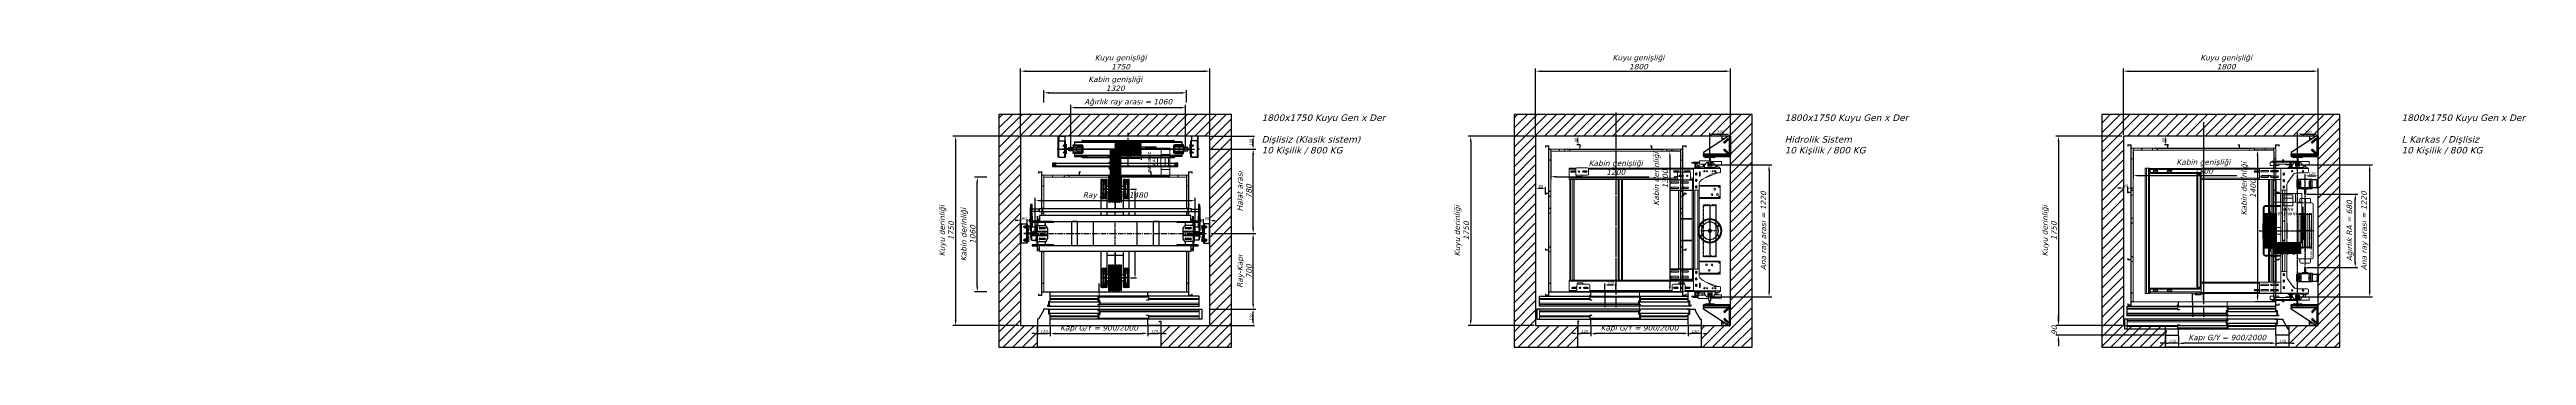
# Model space of a CAD drawing. Header units: millimetres. Extents: x -8775 to 14118, y -77 to 2750.
import ezdxf

# ---------------------------------------------------------------- set-up
doc = ezdxf.new("R2010")
doc.units = ezdxf.units.MM
doc.set_wipeout_variables(frame=1)
for name, pattern in [('CENTER', [10.16, 6.35, -1.27, 1.27, -1.27]), ('CENTER2', [28.575, 19.05, -3.175, 3.175, -3.175]), ('CENTERX2', [4, 2.5, -0.5, 0.5, -0.5]), ('DASHDOT', [1, 0.5, -0.25, 0, -0.25]), ('DASHED', [7, 5, -2, 0])]:
    doc.linetypes.add(name, pattern=pattern)
for name, color, linetype in [('EKSEN', 253, 'CENTERX2'), ('KONSOL-TIRNAK grubu', 242, 'Continuous'), ('RAY', 4, 'Continuous'), ('TARAMA', 251, 'CENTERX2'), ('TUĞLA DUVAR', 251, 'Continuous')]:
    doc.layers.add(name, color=color, linetype=linetype)
for name, color, linetype, lineweight in [('Eksen Çizgileri ve Görünmezler', 251, 'DASHED', 5), ('Kasnak Palanga', 2, 'Continuous', 13), ('Makine Motor Grubu', 144, 'Continuous', 5)]:
    doc.layers.add(name, color=color, linetype=linetype, lineweight=lineweight)
doc.layers.add('ÇELİK KONSTRÜKSİYON', color=7, linetype='Continuous', true_color=0x496169)
doc.styles.get("Standard").update_dxf_attribs({"font": 'verdanai.ttf'})
doc.dimstyles.new('DimStyleALP', dxfattribs={"dimscale": 20, "dimtxt": 2.5, "dimasz": 2.5, "dimexe": 1.25, "dimexo": 0.625, "dimtad": 1, "dimdsep": 46, "dimtxsty": 'Standard', "dimcen": 2.5, "dimclrd": 60, "dimclre": 60, "dimadec": 0, "dimazin": 0, "dimtfac": 1, "dimtofl": 0, "dimtmove": 0, "dimatfit": 3, "dimfxl": 1, "dimarcsym": 0})
doc.dimstyles.new('DimStyleALPx0.5', dxfattribs={"dimscale": 10, "dimtxt": 2.5, "dimasz": 2.5, "dimexe": 1.25, "dimexo": 0.625, "dimtad": 1, "dimdsep": 46, "dimtxsty": 'Standard', "dimcen": 2.5, "dimclrd": 60, "dimclre": 60, "dimadec": 0, "dimazin": 0, "dimtfac": 1, "dimtofl": 0, "dimtmove": 0, "dimatfit": 3, "dimfxl": 1, "dimarcsym": 0})
doc.dimstyles.new('M', dxfattribs={"dimscale": 20, "dimtxt": 2.5, "dimasz": 2.5, "dimexe": 1.25, "dimexo": 0.625, "dimtad": 1, "dimdsep": 46, "dimtxsty": 'Standard', "dimcen": 2.5, "dimclrd": 60, "dimclre": 60, "dimadec": 0, "dimazin": 0, "dimtfac": 1, "dimtofl": 0, "dimtmove": 0, "dimatfit": 3, "dimfxl": 1, "dimarcsym": 0})
doc.dimstyles.new('S', dxfattribs={"dimscale": 10, "dimtxt": 2.5, "dimasz": 2.5, "dimexe": 1.25, "dimexo": 0.625, "dimtad": 1, "dimdsep": 46, "dimtxsty": 'Standard', "dimcen": 2.5, "dimclrd": 60, "dimclre": 60, "dimadec": 0, "dimazin": 0, "dimtfac": 1, "dimtofl": 0, "dimtmove": 0, "dimatfit": 3, "dimfxl": 1, "dimarcsym": 0})
pattern_1 = [(45, (-1250, -1200), (-44.9013, 44.9013), [])]

# ---------------------------------------------------------------- blocks, each defined once
blk = doc.blocks.new('*D151')
at = {"color": 60, "linetype": 'ByBlock', "lineweight": -2, "transparency": 16777216}
for p, q in [((-888, 875), (-1500, 875)), ((-1475, 825), (-1475, -825)), ((-888, -875), (-1500, -875))]:
    blk.add_line(p, q, dxfattribs=at)
at = {"color": 60, "transparency": 16777216}
for points in [[(-1483, 825), (-1467, 825), (-1475, 875)], [(-1483, -825), (-1467, -825), (-1475, -875)]]:
    blk.add_solid(points, dxfattribs=at)
at = {"layer": 'Defpoints', "color": 0, "transparency": 16777216}
for p in [(-875, 875), (-1475, -875), (-875, -875)]:
    blk.add_point(p, dxfattribs=at)
at = {"color": 0, "transparency": 16777216, "insert": (-1558, 0), "char_height": 50, "attachment_point": 5, "rotation": 90}
blk.add_mtext('Kuyu derinliği^J1750', dxfattribs=at)
blk = doc.blocks.new('*D150')
at = {"color": 60, "linetype": 'ByBlock', "lineweight": -2, "transparency": 16777216}
for p, q in [((-875, 888), (-875, 1500)), ((-825, 1475), (825, 1475)), ((875, 888), (875, 1500))]:
    blk.add_line(p, q, dxfattribs=at)
at = {"color": 60, "transparency": 16777216}
for points in [[(-825, 1483), (-825, 1467), (-875, 1475)], [(825, 1483), (825, 1467), (875, 1475)]]:
    blk.add_solid(points, dxfattribs=at)
at = {"layer": 'Defpoints', "color": 0, "transparency": 16777216}
for p in [(875, 1475), (-875, 875), (875, 875)]:
    blk.add_point(p, dxfattribs=at)
at = {"color": 0, "transparency": 16777216, "insert": (50, 1558), "char_height": 50, "attachment_point": 5}
blk.add_mtext('Kuyu genişliği\\P1750', dxfattribs=at)
blk = doc.blocks.new('*D284')
at = {"color": 60, "linetype": 'ByBlock', "lineweight": -2, "transparency": 16777216}
for p, q in [((-150, 5), (-150, 77)), ((-25, 64), (-125, 64)), ((0, 10), (0, 77))]:
    blk.add_line(p, q, dxfattribs=at)
at = {"color": 60, "transparency": 16777216}
for points in [[(-125, 69), (-125, 60), (-150, 64)], [(-25, 69), (-25, 60), (0, 64)]]:
    blk.add_solid(points, dxfattribs=at)
at = {"layer": 'Defpoints', "color": 0, "transparency": 16777216}
for p in [(-150, 64), (0, 4), (-150, -2)]:
    blk.add_point(p, dxfattribs=at)
at = {"color": 0, "transparency": 16777216, "insert": (-75, 84), "char_height": 25, "attachment_point": 5}
blk.add_mtext('150', dxfattribs=at)
blk = doc.blocks.new('*D157')
at = {"color": 60, "linetype": 'ByBlock', "lineweight": -2, "transparency": 16777216}
for p, q in [((-740, 13), (-740, 329)), ((-690, 304), (690, 304)), ((740, 13), (740, 329))]:
    blk.add_line(p, q, dxfattribs=at)
at = {"color": 60, "transparency": 16777216}
for points in [[(-690, 312), (-690, 296), (-740, 304)], [(690, 312), (690, 296), (740, 304)]]:
    blk.add_solid(points, dxfattribs=at)
at = {"layer": 'Defpoints', "color": 0, "transparency": 16777216}
for p in [(740, 304), (-740, 0), (740, 0)]:
    blk.add_point(p, dxfattribs=at)
at = {"color": 0, "transparency": 16777216, "insert": (0, 349), "char_height": 50, "attachment_point": 5}
blk.add_mtext('Ray Arası = 1480', dxfattribs=at)
blk = doc.blocks.new('*U146')
at = {"layer": 'EKSEN', "color": 0, "linetype": 'CENTER2', "ltscale": 2, "transparency": 16777216}
blk.add_line((0, -113), (0, 113), dxfattribs=at)
blk = doc.blocks.new('*U158')
blk.add_wipeout([(-570, 0), (570, 0), (570, -200), (-570, -200)])
at = {"layer": 'TUĞLA DUVAR'}
blk.add_lwpolyline([(-570, 0), (570, 0), (570, -200), (-570, -200)], close=True, dxfattribs=at)
blk = doc.blocks.new('*D160')
at = {"color": 60, "lineweight": -2, "transparency": 16777216}
for p, q in [((-595, -384), (-620, -384)), ((-425, -384), (-400, -384))]:
    blk.add_line(p, q, dxfattribs=at)
at = {"color": 60, "linetype": 'ByBlock', "lineweight": -2, "transparency": 16777216}
for p, q in [((-570, -316), (-570, -396)), ((-570, -384), (-545, -384)), ((-545, -384), (-475, -384)), ((-450, -384), (-475, -384)), ((-450, -316), (-450, -396))]:
    blk.add_line(p, q, dxfattribs=at)
at = {"color": 60, "transparency": 16777216}
for points in [[(-595, -380), (-595, -388), (-570, -384)], [(-425, -380), (-425, -388), (-450, -384)]]:
    blk.add_solid(points, dxfattribs=at)
at = {"layer": 'Defpoints', "color": 0, "transparency": 16777216}
for p in [(-570, -310), (-450, -310), (-450, -384)]:
    blk.add_point(p, dxfattribs=at)
at = {"color": 0, "transparency": 16777216, "insert": (-510, -365), "char_height": 25, "attachment_point": 5}
blk.add_mtext('120', dxfattribs=at)
blk = doc.blocks.new('*D161')
at = {"color": 60, "linetype": 'ByBlock', "lineweight": -2, "transparency": 16777216}
for p, q in [((-450, -323), (-450, -409)), ((-400, -384), (400, -384)), ((450, -323), (450, -409))]:
    blk.add_line(p, q, dxfattribs=at)
at = {"color": 60, "transparency": 16777216}
for points in [[(-400, -376), (-400, -392), (-450, -384)], [(400, -376), (400, -392), (450, -384)]]:
    blk.add_solid(points, dxfattribs=at)
at = {"layer": 'Defpoints', "color": 0, "transparency": 16777216}
for p in [(-450, -310), (450, -310), (450, -384)]:
    blk.add_point(p, dxfattribs=at)
at = {"color": 0, "transparency": 16777216, "insert": (0, -338), "char_height": 50, "attachment_point": 5}
blk.add_mtext('Kapı G/Y = 900/2000', dxfattribs=at)
blk = doc.blocks.new('*D162')
at = {"color": 60, "lineweight": -2, "transparency": 16777216}
for p, q in [((425, -384), (400, -384)), ((595, -384), (620, -384))]:
    blk.add_line(p, q, dxfattribs=at)
at = {"color": 60, "linetype": 'ByBlock', "lineweight": -2, "transparency": 16777216}
for p, q in [((450, -316), (450, -396)), ((450, -384), (475, -384)), ((475, -384), (545, -384)), ((570, -384), (545, -384)), ((570, -316), (570, -396))]:
    blk.add_line(p, q, dxfattribs=at)
at = {"color": 60, "transparency": 16777216}
for points in [[(425, -380), (425, -388), (450, -384)], [(595, -380), (595, -388), (570, -384)]]:
    blk.add_solid(points, dxfattribs=at)
at = {"layer": 'Defpoints', "color": 0, "transparency": 16777216}
for p in [(450, -310), (570, -310), (570, -384)]:
    blk.add_point(p, dxfattribs=at)
at = {"color": 0, "transparency": 16777216, "insert": (510, -365), "char_height": 25, "attachment_point": 5}
blk.add_mtext('120', dxfattribs=at)
blk = doc.blocks.new('*D164')
at = {"color": 60, "linetype": 'ByBlock', "lineweight": -2, "transparency": 16777216}
for p, q in [((-160, 120), (-185, 120)), ((-135, 96), (-135, 132)), ((-75, 96), (-75, 132)), ((-50, 120), (-25, 120))]:
    blk.add_line(p, q, dxfattribs=at)
at = {"color": 60, "transparency": 16777216}
for points in [[(-160, 124), (-160, 116), (-135, 120)], [(-50, 124), (-50, 116), (-75, 120)]]:
    blk.add_solid(points, dxfattribs=at)
at = {"layer": 'Defpoints', "color": 0, "transparency": 16777216}
for p in [(-135, 120), (-135, 90), (-75, 90)]:
    blk.add_point(p, dxfattribs=at)
at = {"color": 0, "transparency": 16777216, "insert": (-105, 139), "char_height": 25, "attachment_point": 5}
blk.add_mtext('60', dxfattribs=at)
blk = doc.blocks.new('*D166')
at = {"color": 60, "linetype": 'ByBlock', "lineweight": -2, "transparency": 16777216}
for p, q in [((50, 120), (25, 120)), ((75, 96), (75, 132)), ((135, 96), (135, 132)), ((160, 120), (185, 120))]:
    blk.add_line(p, q, dxfattribs=at)
at = {"color": 60, "transparency": 16777216}
for points in [[(50, 124), (50, 116), (75, 120)], [(160, 124), (160, 116), (135, 120)]]:
    blk.add_solid(points, dxfattribs=at)
at = {"layer": 'Defpoints', "color": 0, "transparency": 16777216}
for p in [(75, 90), (135, 120), (135, 90)]:
    blk.add_point(p, dxfattribs=at)
at = {"color": 0, "transparency": 16777216, "insert": (105, 139), "char_height": 25, "attachment_point": 5}
blk.add_mtext('60', dxfattribs=at)
blk = doc.blocks.new('*U167')
for points in [[(-56, -75), (-116, -75), (-116, 120), (-56, 120)], [(-110, -75), (-116, -75), (-116, 120), (-110, 120)]]:
    blk.add_lwpolyline(points, close=True)
blk.add_wipeout([(-55, -75), (-110, -75), (-110, 75), (-55, 75)])
at = {"layer": 'EKSEN', "linetype": 'CENTER2'}
blk.add_line((1188, 0), (-82, 0), dxfattribs=at)
at = {"layer": 'KONSOL-TIRNAK grubu', "linetype": 'ByBlock'}
blk.add_line((-110, -75), (-110, 75), dxfattribs=at)
at = {"layer": 'KONSOL-TIRNAK grubu'}
for p, q in [((-110, 75), (-50, 75)), ((-55, -75), (-55, 75)), ((-50, -75), (-50, 75)), ((-50, 30), (-50, -30)), ((-110, -75), (-50, -75))]:
    blk.add_line(p, q, dxfattribs=at)
at = {"layer": 'KONSOL-TIRNAK grubu', "lineweight": 20}
for p, q in [((-36, 32), (-74, 32)), ((-72, 35), (-71, 36)), ((-72, 32), (-72, 35)), ((-72, 35), (-65, 35)), ((-72, 32), (-72, 29)), ((-72, 29), (-65, 29)), ((-72, 29), (-71, 28)), ((-71, 36), (-65, 36)), ((-71, 36), (-71, 32)), ((-71, 28), (-71, 32)), ((-71, 28), (-65, 28)), ((-59, 39), (-65, 39)), ((-65, 37), (-65, 32)), ((-59, 36), (-65, 36)), ((-65, 26), (-65, 32)), ((-59, 28), (-65, 28)), ((-59, 25), (-65, 25)), ((-59, 37), (-57, 37)), ((-59, 37), (-59, 32)), ((-57, 33), (-59, 31)), ((-57, 33), (-59, 30)), ((-59, 26), (-59, 32)), ((-59, 26), (-57, 26)), ((-57, 41), (-55, 41)), ((-57, 41), (-57, 32)), ((-57, 23), (-57, 32)), ((-57, 23), (-55, 23)), ((-39, 41), (-50, 41)), ((-45, 38), (-50, 38)), ((-45, 35), (-50, 35)), ((-45, 29), (-50, 29)), ((-45, 21), (-45, 38)), ((-45, 21), (-44, 21)), ((-44, 10), (-44, 21)), ((-44, 10), (-41, 10)), ((-41, 10), (-39, 21)), ((-39, 21), (-39, 41)), ((-36, -32), (-74, -32)), ((-72, -29), (-71, -28)), ((-72, -29), (-65, -29)), ((-72, -32), (-72, -29)), ((-72, -32), (-72, -35)), ((-72, -35), (-71, -36)), ((-72, -35), (-65, -35)), ((-71, -28), (-71, -32)), ((-71, -28), (-65, -28)), ((-71, -36), (-71, -32)), ((-71, -36), (-65, -36)), ((-59, -25), (-65, -25)), ((-65, -26), (-65, -32)), ((-59, -28), (-65, -28)), ((-65, -37), (-65, -32)), ((-59, -36), (-65, -36)), ((-59, -39), (-65, -39)), ((-59, -26), (-57, -26)), ((-59, -26), (-59, -32)), ((-57, -33), (-59, -30)), ((-57, -33), (-59, -31)), ((-59, -37), (-59, -32)), ((-59, -37), (-57, -37)), ((-57, -23), (-57, -32)), ((-57, -23), (-55, -23)), ((-57, -41), (-57, -32)), ((-57, -41), (-55, -41)), ((-45, -29), (-50, -29)), ((-45, -35), (-50, -35)), ((-45, -38), (-50, -38)), ((-39, -41), (-50, -41)), ((-45, -21), (-45, -38)), ((-45, -21), (-44, -21)), ((-44, -10), (-41, -10)), ((-44, -10), (-44, -21)), ((-41, -10), (-39, -21)), ((-39, -21), (-39, -41))]:
    blk.add_line(p, q, dxfattribs=at)
for centre, radius, start, end in [((-63, 37), 2.62, 135.7033, 224.2967), ((-56, 32), 9.36, 156.9925, 203.0075), ((-63, 26), 2.62, 135.7033, 224.2967), ((-61, 37), 2.62, 315.7033, 44.2967), ((-68, 32), 9.36, 336.9925, 23.0075), ((-61, 26), 2.62, 315.7033, 44.2967), ((-63, -26), 2.62, 135.7033, 224.2967), ((-56, -32), 9.36, 156.9925, 203.0075), ((-63, -37), 2.62, 135.7033, 224.2967), ((-61, -26), 2.62, 315.7033, 44.2967), ((-68, -32), 9.36, 336.9925, 23.0075), ((-61, -37), 2.62, 315.7033, 44.2967)]:
    blk.add_arc(centre, radius, start, end, dxfattribs=at)
at = {"layer": 'RAY'}
blk.add_lwpolyline([(-46, -7, -0.414214), (-41, -2), (0, -2), (0, 2), (-41, 2, -0.414214), (-46, 7), (-46, 21, 0.414214), (-50, 25), (-50, -25, 0.414214), (-46, -21)], format="xyb", close=True, dxfattribs=at)
blk = doc.blocks.new('*U168')
for points in [[(56, -75), (116, -75), (116, 120), (56, 120)], [(110, -75), (116, -75), (116, 120), (110, 120)]]:
    blk.add_lwpolyline(points, close=True)
blk.add_wipeout([(55, -75), (110, -75), (110, 75), (55, 75)])
at = {"layer": 'EKSEN', "linetype": 'CENTER2'}
blk.add_line((-1188, 0), (82, 0), dxfattribs=at)
at = {"layer": 'KONSOL-TIRNAK grubu', "lineweight": 20}
for p, q in [((36, 32), (74, 32)), ((39, 41), (50, 41)), ((39, 21), (39, 41)), ((41, 10), (39, 21)), ((44, 10), (41, 10)), ((44, 10), (44, 21)), ((45, 21), (44, 21)), ((45, 38), (50, 38)), ((45, 21), (45, 38)), ((45, 35), (50, 35)), ((45, 29), (50, 29)), ((57, 41), (55, 41)), ((57, 23), (55, 23)), ((57, 41), (57, 32)), ((59, 37), (57, 37)), ((57, 33), (59, 31)), ((57, 33), (59, 30)), ((57, 23), (57, 32)), ((59, 26), (57, 26)), ((59, 39), (65, 39)), ((59, 37), (59, 32)), ((59, 36), (65, 36)), ((59, 26), (59, 32)), ((59, 28), (65, 28)), ((59, 25), (65, 25)), ((65, 37), (65, 32)), ((71, 36), (65, 36)), ((72, 35), (65, 35)), ((65, 26), (65, 32)), ((72, 29), (65, 29)), ((71, 28), (65, 28)), ((72, 35), (71, 36)), ((71, 36), (71, 32)), ((71, 28), (71, 32)), ((72, 29), (71, 28)), ((72, 32), (72, 35)), ((72, 32), (72, 29)), ((36, -32), (74, -32)), ((41, -10), (39, -21)), ((39, -21), (39, -41)), ((39, -41), (50, -41)), ((44, -10), (41, -10)), ((44, -10), (44, -21)), ((45, -21), (44, -21)), ((45, -21), (45, -38)), ((45, -29), (50, -29)), ((45, -35), (50, -35)), ((45, -38), (50, -38)), ((57, -23), (55, -23)), ((57, -41), (55, -41)), ((57, -23), (57, -32)), ((59, -26), (57, -26)), ((57, -33), (59, -30)), ((57, -33), (59, -31)), ((57, -41), (57, -32)), ((59, -37), (57, -37)), ((59, -25), (65, -25)), ((59, -26), (59, -32)), ((59, -28), (65, -28)), ((59, -37), (59, -32)), ((59, -36), (65, -36)), ((59, -39), (65, -39)), ((65, -26), (65, -32)), ((71, -28), (65, -28)), ((72, -29), (65, -29)), ((65, -37), (65, -32)), ((72, -35), (65, -35)), ((71, -36), (65, -36)), ((71, -28), (71, -32)), ((72, -29), (71, -28)), ((71, -36), (71, -32)), ((72, -35), (71, -36)), ((72, -32), (72, -29)), ((72, -32), (72, -35))]:
    blk.add_line(p, q, dxfattribs=at)
at = {"layer": 'KONSOL-TIRNAK grubu'}
for p, q in [((50, -75), (50, 75)), ((110, 75), (50, 75)), ((50, 30), (50, -30)), ((55, -75), (55, 75)), ((110, -75), (50, -75))]:
    blk.add_line(p, q, dxfattribs=at)
at = {"layer": 'KONSOL-TIRNAK grubu', "linetype": 'ByBlock'}
blk.add_line((110, -75), (110, 75), dxfattribs=at)
at = {"layer": 'KONSOL-TIRNAK grubu', "lineweight": 20}
for centre, radius, start, end in [((61, 37), 2.62, 135.7033, 224.2967), ((68, 32), 9.36, 156.9925, 203.0075), ((61, 26), 2.62, 135.7033, 224.2967), ((63, 37), 2.62, 315.7033, 44.2967), ((56, 32), 9.36, 336.9925, 23.0075), ((63, 26), 2.62, 315.7033, 44.2967), ((61, -26), 2.62, 135.7033, 224.2967), ((68, -32), 9.36, 156.9925, 203.0075), ((61, -37), 2.62, 135.7033, 224.2967), ((63, -26), 2.62, 315.7033, 44.2967), ((56, -32), 9.36, 336.9925, 23.0075), ((63, -37), 2.62, 315.7033, 44.2967)]:
    blk.add_arc(centre, radius, start, end, dxfattribs=at)
at = {"layer": 'RAY'}
blk.add_lwpolyline([(46, -7, 0.414214), (41, -2), (0, -2), (0, 2), (41, 2, 0.414214), (46, 7), (46, 21, -0.414214), (50, 25), (50, -25, -0.414214), (46, -21)], format="xyb", close=True, dxfattribs=at)
blk = doc.blocks.new('*U117')
at = {"layer": 'EKSEN', "color": 0, "linetype": 'CENTER2', "ltscale": 10, "transparency": 16777216}
blk.add_line((0, -72.5), (0, 230), dxfattribs=at)
blk = doc.blocks.new('*D170')
at = {"color": 60, "linetype": 'ByBlock', "lineweight": -2, "transparency": 16777216}
for p, q in [((-530, 12), (-530, 408)), ((-480, 383), (480, 383)), ((530, 12), (530, 408))]:
    blk.add_line(p, q, dxfattribs=at)
at = {"color": 60, "transparency": 16777216}
for points in [[(-480, 392), (-480, 375), (-530, 383)], [(480, 392), (480, 375), (530, 383)]]:
    blk.add_solid(points, dxfattribs=at)
at = {"layer": 'Defpoints', "color": 0, "transparency": 16777216}
for p in [(530, 383), (-530, 0), (530, 0)]:
    blk.add_point(p, dxfattribs=at)
at = {"color": 0, "transparency": 16777216, "insert": (0, 431), "char_height": 50, "width": 19939.61, "attachment_point": 5}
blk.add_mtext('Ağırlık ray arası = 1060', dxfattribs=at)
blk = doc.blocks.new('*U171')
at = {"layer": 'TARAMA'}
h = blk.add_hatch(dxfattribs=at)
h.set_pattern_fill('ANSI32', color=256)
h.set_pattern_definition([(45, (-859.704, 391), (-6.7352, 6.7352), []), (45, (-855.214, 391), (-6.7352, 6.7352), [])])
h.paths.add_polyline_path([(-550, 15), (-580, 15), (-580, -15), (-550, -15)])
h = blk.add_hatch(dxfattribs=at)
h.set_pattern_fill('ANSI32', color=256)
h.set_pattern_definition([(45, (-949.704, 391), (-6.73519, 6.73519), []), (45, (-945.214, 391), (-6.73519, 6.73519), [])])
h.paths.add_polyline_path([(580, 15), (550, 15), (550, -15), (580, -15)])
at = {"color": 2, "lineweight": 50}
blk.add_lwpolyline([(550, -15), (550, -14), (-550, -14), (-550, -15)], close=True, dxfattribs=at)
at = {"layer": 'ÇELİK KONSTRÜKSİYON', "color": 2}
for points in [[(-580, -15), (-550, -15), (-550, 15), (-580, 15)], [(-550, 15), (550, 15), (550, -15), (-550, -15)], [(550, -15), (580, -15), (580, 15), (550, 15)]]:
    blk.add_lwpolyline(points, close=True, dxfattribs=at)
blk = doc.blocks.new('*D173')
at = {"color": 60, "linetype": 'ByBlock', "lineweight": -2, "transparency": 16777216}
for p, q in [((-120, -65), (-120, -100)), ((95, -88), (-95, -88)), ((120, -65), (120, -100))]:
    blk.add_line(p, q, dxfattribs=at)
at = {"color": 60, "transparency": 16777216}
for points in [[(-95, -84), (-95, -92), (-120, -88)], [(95, -84), (95, -92), (120, -88)]]:
    blk.add_solid(points, dxfattribs=at)
at = {"layer": 'Defpoints', "color": 0, "transparency": 16777216}
for p in [(-120, -59), (-120, -88), (120, -59)]:
    blk.add_point(p, dxfattribs=at)
at = {"color": 0, "transparency": 16777216, "insert": (0, -69), "char_height": 25, "attachment_point": 5}
blk.add_mtext('240', dxfattribs=at)
blk = doc.blocks.new('A$C1512be24')
at = {"layer": 'Eksen Çizgileri ve Görünmezler'}
for p, q in [((58, 270), (58, 10)), ((116, 140), (0, 140))]:
    blk.add_line(p, q, dxfattribs=at)
at = {"layer": 'Makine Motor Grubu', "color": 2}
for p, q in [((13, 260), (10, 260)), ((10, 20), (10, 260)), ((13, 260), (13, 20)), ((25, 260), (19, 260)), ((19, 20), (19, 260)), ((25, 260), (25, 20)), ((37, 260), (31, 260)), ((31, 260), (31, 20)), ((37, 20), (37, 260)), ((49, 260), (43, 260)), ((43, 20), (43, 260)), ((49, 20), (49, 260)), ((61, 260), (55, 260)), ((55, 20), (55, 260)), ((61, 20), (61, 260)), ((73, 260), (67, 260)), ((67, 20), (67, 260)), ((73, 260), (73, 20)), ((85, 260), (79, 260)), ((79, 20), (79, 260)), ((85, 260), (85, 20)), ((97, 260), (91, 260)), ((91, 260), (91, 20)), ((97, 20), (97, 260)), ((106, 260), (103, 260)), ((103, 20), (103, 260)), ((106, 20), (106, 260)), ((10, 205), (1, 205)), ((1, 185), (1, 205)), ((1, 185), (10, 185)), ((10, 95), (1, 95)), ((1, 75), (1, 95)), ((1, 75), (10, 75)), ((10, 20), (13, 20)), ((19, 20), (25, 20)), ((31, 20), (37, 20)), ((43, 20), (49, 20)), ((55, 20), (61, 20)), ((67, 20), (73, 20)), ((79, 20), (85, 20)), ((91, 20), (97, 20)), ((103, 20), (106, 20))]:
    blk.add_line(p, q, dxfattribs=at)
at = {"layer": 'Makine Motor Grubu'}
for p, q in [((142, 270), (110, 270)), ((110, 10), (110, 270)), ((137, 270), (137, 275)), ((142, 280), (432, 280)), ((142, 270), (142, 275)), ((235, 275), (142, 275)), ((142, 270), (235, 270)), ((235, 270), (235, 275)), ((338, 270), (235, 270)), ((432, 275), (338, 275)), ((338, 270), (338, 275)), ((338, 270), (432, 270)), ((432, 270), (432, 275)), ((482, 270), (432, 270)), ((437, 275), (437, 270)), ((482, 270), (562, 270)), ((482, 210), (482, 270)), ((562, 270), (562, 210)), ((564, 245), (562, 245)), ((564, 236), (562, 236)), ((564, 230), (562, 230)), ((110, 167), (106, 167)), ((106, 112), (110, 112)), ((110, 10), (142, 10)), ((137, 5), (137, 10)), ((235, 10), (142, 10)), ((142, 5), (142, 10)), ((235, 5), (142, 5)), ((235, 10), (338, 10)), ((235, 5), (235, 10)), ((432, 10), (338, 10)), ((338, 5), (338, 10)), ((432, 5), (338, 5)), ((432, 10), (482, 10)), ((432, 5), (432, 10)), ((437, 10), (437, 5)), ((450, 95), (450, 185)), ((450, 185), (480, 185)), ((480, 95), (450, 95)), ((480, 185), (480, 95)), ((520, 185), (480, 185)), ((520, 95), (480, 95)), ((482, 210), (482, 185)), ((562, 210), (482, 210)), ((482, 95), (482, 70)), ((482, 70), (562, 70)), ((482, 10), (482, 70)), ((562, 10), (482, 10)), ((520, 95), (520, 185)), ((520, 185), (550, 185)), ((550, 95), (520, 95)), ((550, 185), (550, 95)), ((564, 228), (562, 228)), ((564, 225), (562, 225)), ((564, 225), (562, 225)), ((564, 217), (562, 217)), ((562, 210), (562, 70)), ((564, 209), (562, 209)), ((564, 208), (562, 208)), ((564, 206), (562, 206)), ((564, 195), (562, 195)), ((564, 182), (562, 182)), ((564, 180), (562, 180)), ((564, 170), (562, 170)), ((564, 166), (562, 166)), ((564, 156), (562, 156)), ((564, 154), (562, 154)), ((564, 145), (562, 145)), ((564, 139), (562, 139)), ((564, 137), (562, 137)), ((564, 135), (562, 135)), ((564, 132), (562, 132)), ((564, 128), (562, 128)), ((564, 117), (562, 117)), ((564, 110), (562, 110)), ((564, 103), (562, 103)), ((564, 100), (562, 100)), ((564, 97), (562, 97)), ((564, 83), (562, 83)), ((564, 82), (562, 82)), ((564, 77), (562, 77)), ((564, 73), (562, 73)), ((562, 70), (562, 10)), ((564, 67), (562, 67)), ((564, 61), (562, 61)), ((564, 57), (562, 57)), ((564, 52), (562, 52)), ((564, 50), (562, 50)), ((564, 50), (562, 50)), ((564, 43), (562, 43)), ((564, 36), (562, 36)), ((564, 35), (562, 35)), ((564, 225), (564, 225)), ((564, 208), (564, 209)), ((564, 170), (564, 180)), ((564, 166), (564, 170)), ((564, 156), (564, 166)), ((564, 132), (564, 135)), ((564, 128), (564, 132)), ((564, 117), (564, 128)), ((564, 103), (564, 110)), ((564, 100), (564, 103)), ((564, 83), (564, 97)), ((564, 77), (564, 82)), ((564, 73), (564, 77)), ((564, 67), (564, 73)), ((564, 61), (564, 67)), ((564, 57), (564, 61)), ((564, 52), (564, 57)), ((564, 35), (564, 36)), ((432, 0), (142, 0))]:
    blk.add_line(p, q, dxfattribs=at)
at = {"layer": 'Makine Motor Grubu', "color": 2}
for centre, start, end in [((16, 260), 180, 0), ((28, 260), 180, 0), ((40, 260), 180, 0), ((52, 260), 180, 0), ((64, 260), 180, 0), ((76, 260), 180, 0), ((88, 260), 180, 0), ((100, 260), 180, 0), ((16, 20), 0, 180), ((28, 20), 0, 180), ((40, 20), 0, 180), ((52, 20), 0, 180), ((64, 20), 0, 180), ((76, 20), 0, 180), ((88, 20), 0, 180), ((100, 20), 0, 180)]:
    blk.add_arc(centre, 3.25, start, end, dxfattribs=at)
at = {"layer": 'Makine Motor Grubu'}
for centre, start, end in [((142, 275), 90, 180), ((432, 275), 0, 90), ((142, 5), 180, 270), ((432, 5), 270, 0)]:
    blk.add_arc(centre, 5, start, end, dxfattribs=at)
for points, knots in [([(564, 236), (564, 237), (564, 238), (564, 241), (564, 242), (564, 244), (564, 244), (564, 245), (564, 245), (564, 245)], [0, 0, 0, 0, 0.124965, 0.249746, 0.374503, 0.499492, 0.666121, 0.833019, 1, 1, 1, 1]), ([(564, 230), (564, 230), (564, 231), (564, 233), (564, 235), (564, 236), (564, 236)], [0, 0, 0, 0, 0.280011, 0.559669, 0.779748, 1, 1, 1, 1]), ([(564, 228), (564, 228), (564, 228), (564, 228), (564, 229), (564, 230), (564, 230)], [0, 0, 0, 0, 0.280155, 0.56025, 0.780246, 1, 1, 1, 1]), ([(564, 217), (564, 218), (564, 219), (564, 221), (564, 223), (564, 224), (564, 225), (564, 225)], [0, 0, 0, 0, 0.186882, 0.373532, 0.560169, 0.780236, 1, 1, 1, 1]), ([(564, 209), (564, 209), (564, 209), (564, 210), (564, 212), (564, 214), (564, 216), (564, 217)], [0, 0, 0, 0, 0.187176, 0.3741, 0.560801, 0.780219, 1, 1, 1, 1]), ([(564, 195), (564, 196), (564, 199), (564, 202), (564, 204), (564, 205), (564, 206)], [0, 0, 0, 0, 0.2798485, 0.5597739, 0.7798845, 1, 1, 1, 1]), ([(564, 182), (564, 182), (564, 183), (564, 184), (564, 187), (564, 189), (564, 192), (564, 194), (564, 195)], [0, 0, 0, 0, 0.186672, 0.373137, 0.559584, 0.706409, 0.853184, 1, 1, 1, 1]), ([(564, 145), (564, 146), (564, 147), (564, 150), (564, 151), (564, 153), (564, 153), (564, 154), (564, 154), (564, 154)], [0, 0, 0, 0, 0.124965, 0.249746, 0.374503, 0.499492, 0.666121, 0.833019, 1, 1, 1, 1]), ([(564, 139), (564, 139), (564, 140), (564, 142), (564, 144), (564, 145), (564, 145)], [0, 0, 0, 0, 0.280011, 0.559669, 0.779748, 1, 1, 1, 1]), ([(564, 137), (564, 137), (564, 137), (564, 137), (564, 138), (564, 138), (564, 139)], [0, 0, 0, 0, 0.280155, 0.56025, 0.780246, 1, 1, 1, 1]), ([(564, 43), (564, 43), (564, 45), (564, 47), (564, 48), (564, 49), (564, 50)], [0, 0, 0, 0, 0.279657, 0.559239, 0.779557, 1, 1, 1, 1]), ([(564, 50), (564, 50), (564, 50), (564, 50), (564, 50)], [0, 0, 0, 0, 0.292948, 1, 1, 1, 1]), ([(564, 36), (564, 36), (564, 36), (564, 37), (564, 39), (564, 40), (564, 42), (564, 43)], [0, 0, 0, 0, 0.186776, 0.373409, 0.560282, 0.780019, 1, 1, 1, 1])]:
    blk.add_open_spline(points, degree=3, knots=knots, dxfattribs=at)
at = {"layer": 'Makine Motor Grubu', "linetype": 'ByBlock', "insert": (429, 140), "char_height": 25, "attachment_point": 8, "rotation": 90}
blk.add_mtext_dynamic_manual_height_columns('{\\fArial|b1|i0|c162|p34;SMT140 AC\\PAKAR}', width=332.91, gutter_width=1, heights=[99.9], dxfattribs=at)
blk = doc.blocks.new('*U174')
at = {"linetype": 'ByBlock'}
blk.add_blockref('A$C1512be24', (-58, -140), dxfattribs=at)
blk = doc.blocks.new('*U136')
at = {"layer": 'EKSEN', "color": 0, "linetype": 'CENTER2', "ltscale": 2, "transparency": 16777216}
blk.add_line((0, -134), (0, 134), dxfattribs=at)
blk = doc.blocks.new('*U137')
at = {"layer": 'EKSEN', "color": 0, "linetype": 'CENTER2', "transparency": 16777216}
blk.add_line((0, -133), (0, 133), dxfattribs=at)
blk = doc.blocks.new('*U138')
at = {"layer": 'EKSEN', "color": 0, "linetype": 'CENTER2', "transparency": 16777216}
blk.add_line((0, -133), (0, 134), dxfattribs=at)
blk = doc.blocks.new('*U46')
at = {"color": 2}
blk.add_wipeout([(0, -58.5), (-120, -58.5), (-120, -53.5), (-112, -51), (-112, -45), (-120, -42.5), (-120, -37.5), (-112, -35), (-112, -29), (-120, -26.5), (-120, -21.5), (-112, -19), (-112, -13), (-120, -10.5), (-120, -5.5), (-112, -3), (-112, 3), (-120, 5.5), (-120, 10.5), (-112, 13), (-112, 19), (-120, 21.5), (-120, 26.5), (-112, 29), (-112, 35), (-120, 37.5), (-120, 42.5), (-112, 45), (-112, 51), (-120, 53.5), (-120, 58.5), (0, 58.5), (120, 58.5), (120, 53.5), (112, 51), (112, 45), (120, 42.5), (120, 37.5), (112, 35), (112, 29), (120, 26.5), (120, 21.5), (112, 19), (112, 13), (120, 10.5), (120, 5.5), (112, 3), (112, -3), (120, -5.5), (120, -10.5), (112, -13), (112, -19), (120, -21.5), (120, -26.5), (112, -29), (112, -35), (120, -37.5), (120, -42.5), (112, -45), (112, -51), (120, -53.5), (120, -58.5)], dxfattribs=at)
for p, q in [((-120, 58.5), (-120, 53.5)), ((-120, 58.5), (120, 58.5)), ((-120, 53.5), (-112, 51)), ((-112, 45), (-120, 42.5)), ((-120, 42.5), (-120, 37.5)), ((-112, 35), (-120, 37.5)), ((-120, 26.5), (-112, 29)), ((-120, 26.5), (-120, 21.5)), ((-120, 21.5), (-112, 19)), ((-112, 13), (-120, 10.5)), ((-120, 10.5), (-120, 5.5)), ((-112, 3), (-120, 5.5)), ((-112, 51), (-112, 45)), ((112, 51), (-112, 51)), ((112, 45), (-112, 45)), ((-112, 29), (-112, 35)), ((112, 35), (-112, 35)), ((112, 29), (-112, 29)), ((-112, 19), (-112, 13)), ((112, 19), (-112, 19)), ((112, 13), (-112, 13)), ((-112, -3), (-112, 3)), ((112, 3), (-112, 3)), ((120, 53.5), (112, 51)), ((112, 51), (112, 45)), ((112, 45), (120, 42.5)), ((112, 35), (120, 37.5)), ((112, 29), (112, 35)), ((120, 26.5), (112, 29)), ((120, 21.5), (112, 19)), ((112, 19), (112, 13)), ((112, 13), (120, 10.5)), ((112, 3), (120, 5.5)), ((112, -3), (112, 3)), ((120, 58.5), (120, 53.5)), ((120, 42.5), (120, 37.5)), ((120, 26.5), (120, 21.5)), ((120, 10.5), (120, 5.5)), ((-120, -5.5), (-112, -3)), ((-120, -5.5), (-120, -10.5)), ((-120, -10.5), (-112, -13)), ((-112, -19), (-120, -21.5)), ((-120, -21.5), (-120, -26.5)), ((-120, -21.5), (-120, -26.5)), ((-120, -26.5), (-112, -29)), ((-112, -35), (-120, -37.5)), ((-120, -37.5), (-120, -42.5)), ((-112, -45), (-120, -42.5)), ((-120, -53.5), (-112, -51)), ((-120, -53.5), (-120, -58.5)), ((-120, -53.5), (-120, -58.5)), ((-120, -58.5), (120, -58.5)), ((112, -3), (-112, -3)), ((-112, -13), (-112, -19)), ((112, -13), (-112, -13)), ((112, -19), (-112, -19)), ((-112, -29), (-112, -35)), ((112, -29), (-112, -29)), ((112, -35), (-112, -35)), ((-112, -51), (-112, -45)), ((112, -45), (-112, -45)), ((112, -51), (-112, -51)), ((120, -5.5), (112, -3)), ((120, -10.5), (112, -13)), ((112, -13), (112, -19)), ((112, -19), (120, -21.5)), ((120, -26.5), (112, -29)), ((112, -29), (112, -35)), ((112, -35), (120, -37.5)), ((112, -45), (120, -42.5)), ((112, -51), (112, -45)), ((120, -53.5), (112, -51)), ((120, -5.5), (120, -10.5)), ((120, -21.5), (120, -26.5)), ((120, -37.5), (120, -42.5)), ((120, -53.5), (120, -58.5))]:
    blk.add_line(p, q, dxfattribs=at)
at = {"layer": 'EKSEN'}
for p, q in [((-120, 0), (120, 0)), ((0, 83.5), (0, -83.5))]:
    blk.add_line(p, q, dxfattribs=at)
blk = doc.blocks.new('*D176')
at = {"color": 60, "linetype": 'ByBlock', "lineweight": -2, "transparency": 16777216}
for p, q in [((140, 410), (196, 410)), ((184, -385), (184, 385)), ((140, -410), (196, -410))]:
    blk.add_line(p, q, dxfattribs=at)
at = {"color": 60, "transparency": 16777216}
for points in [[(179, 385), (188, 385), (184, 410)], [(179, -385), (188, -385), (184, -410)]]:
    blk.add_solid(points, dxfattribs=at)
at = {"layer": 'Defpoints', "color": 0, "transparency": 16777216}
for p in [(133, 410), (184, 410), (133, -410)]:
    blk.add_point(p, dxfattribs=at)
at = {"color": 0, "transparency": 16777216, "insert": (164, 0), "char_height": 25, "attachment_point": 5, "rotation": 90}
blk.add_mtext('820', dxfattribs=at)
blk = doc.blocks.new('*D177')
at = {"color": 60, "linetype": 'ByBlock', "lineweight": -2, "transparency": 16777216}
for p, q in [((1956, 350), (2363, 350)), ((2350, 225), (2350, 325)), ((1956, 200), (2363, 200))]:
    blk.add_line(p, q, dxfattribs=at)
at = {"color": 60, "transparency": 16777216}
for points in [[(2346, 325), (2354, 325), (2350, 350)], [(2346, 225), (2354, 225), (2350, 200)]]:
    blk.add_solid(points, dxfattribs=at)
at = {"layer": 'Defpoints', "color": 0, "transparency": 16777216}
for p in [(1950, 350), (2350, 350), (1950, 200)]:
    blk.add_point(p, dxfattribs=at)
at = {"color": 0, "transparency": 16777216, "insert": (2331, 275), "char_height": 25, "attachment_point": 5, "rotation": 90}
blk.add_mtext('150', dxfattribs=at)
blk = doc.blocks.new('*D178')
at = {"color": 60, "linetype": 'ByBlock', "lineweight": -2, "transparency": 16777216}
for p, q in [((1962, 1050), (2375, 1050)), ((2350, 400), (2350, 1000)), ((1962, 350), (2375, 350))]:
    blk.add_line(p, q, dxfattribs=at)
at = {"color": 60, "transparency": 16777216}
for points in [[(2342, 1000), (2358, 1000), (2350, 1050)], [(2342, 400), (2358, 400), (2350, 350)]]:
    blk.add_solid(points, dxfattribs=at)
at = {"layer": 'Defpoints', "color": 0, "transparency": 16777216}
for p in [(1950, 1050), (2350, 1050), (1950, 350)]:
    blk.add_point(p, dxfattribs=at)
at = {"color": 0, "transparency": 16777216, "insert": (2270, 700), "char_height": 50, "attachment_point": 5, "rotation": 90}
blk.add_mtext('Ray-Kapı^M^J700', dxfattribs=at)
blk = doc.blocks.new('*D179')
at = {"color": 60, "linetype": 'ByBlock', "lineweight": -2, "transparency": 16777216}
for p, q in [((1962, 1830), (2375, 1830)), ((2350, 1100), (2350, 1780)), ((1962, 1050), (2375, 1050))]:
    blk.add_line(p, q, dxfattribs=at)
at = {"color": 60, "transparency": 16777216}
for points in [[(2342, 1780), (2358, 1780), (2350, 1830)], [(2342, 1100), (2358, 1100), (2350, 1050)]]:
    blk.add_solid(points, dxfattribs=at)
at = {"layer": 'Defpoints', "color": 0, "transparency": 16777216}
for p in [(1950, 1830), (2350, 1830), (1950, 1050)]:
    blk.add_point(p, dxfattribs=at)
at = {"color": 0, "transparency": 16777216, "insert": (2269, 1440), "char_height": 50, "attachment_point": 5, "rotation": 90}
blk.add_mtext('Halat arası^M^J780', dxfattribs=at)
blk = doc.blocks.new('*D180')
at = {"color": 60, "linetype": 'ByBlock', "lineweight": -2, "transparency": 16777216}
for p, q in [((1956, 1950), (2363, 1950)), ((2350, 1855), (2350, 1925)), ((1956, 1830), (2363, 1830))]:
    blk.add_line(p, q, dxfattribs=at)
at = {"color": 60, "transparency": 16777216}
for points in [[(2346, 1925), (2354, 1925), (2350, 1950)], [(2346, 1855), (2354, 1855), (2350, 1830)]]:
    blk.add_solid(points, dxfattribs=at)
at = {"layer": 'Defpoints', "color": 0, "transparency": 16777216}
for p in [(1950, 1950), (2350, 1950), (1950, 1830)]:
    blk.add_point(p, dxfattribs=at)
at = {"color": 0, "transparency": 16777216, "insert": (2310, 1890), "char_height": 25, "attachment_point": 5, "rotation": 90}
blk.add_mtext('^M^J120', dxfattribs=at)
blk = doc.blocks.new('*D181')
at = {"color": 60, "linetype": 'ByBlock', "lineweight": -2, "transparency": 16777216}
for p, q in [((-113, 1570), (-225, 1570)), ((-200, 560), (-200, 1520)), ((-113, 510), (-225, 510))]:
    blk.add_line(p, q, dxfattribs=at)
at = {"color": 60, "transparency": 16777216}
for points in [[(-208, 1520), (-192, 1520), (-200, 1570)], [(-208, 560), (-192, 560), (-200, 510)]]:
    blk.add_solid(points, dxfattribs=at)
at = {"layer": 'Defpoints', "color": 0, "transparency": 16777216}
for p in [(-200, 1570), (-100, 1570), (-100, 510)]:
    blk.add_point(p, dxfattribs=at)
at = {"color": 0, "transparency": 16777216, "insert": (-283, 1040), "char_height": 50, "attachment_point": 5, "rotation": 90}
blk.add_mtext('Kabin derinliği^M^J1060', dxfattribs=at)
blk = doc.blocks.new('*D182')
at = {"color": 60, "linetype": 'ByBlock', "lineweight": -2, "transparency": 16777216}
for p, q in [((415, 2262), (415, 2375)), ((465, 2350), (1685, 2350)), ((1735, 2262), (1735, 2375))]:
    blk.add_line(p, q, dxfattribs=at)
at = {"color": 60, "transparency": 16777216}
for points in [[(465, 2358), (465, 2342), (415, 2350)], [(1685, 2358), (1685, 2342), (1735, 2350)]]:
    blk.add_solid(points, dxfattribs=at)
at = {"layer": 'Defpoints', "color": 0, "transparency": 16777216}
for p in [(1735, 2350), (415, 2250), (1735, 2250)]:
    blk.add_point(p, dxfattribs=at)
at = {"color": 0, "transparency": 16777216, "insert": (1075, 2433), "char_height": 50, "attachment_point": 5}
blk.add_mtext('Kabin genişliği^M^J1320', dxfattribs=at)
blk = doc.blocks.new('A$C38655E75')
at = {"color": 1}
blk.add_line((-40, 142), (440, 142), dxfattribs=at)
at = {"color": 8, "linetype": 'DASHDOT'}
for p, q in [((440, 84), (-40, 84)), ((200, 167), (200, 0))]:
    blk.add_line(p, q, dxfattribs=at)
at = {"layer": 'TARAMA', "color": 1}
for p, q in [((-40, 142), (-40, 137)), ((-40, 137), (-32, 135)), ((-32, 129), (-40, 126)), ((-40, 126), (-40, 121)), ((-32, 119), (-40, 121)), ((-40, 110), (-32, 113)), ((-40, 110), (-40, 105)), ((-40, 105), (-32, 103)), ((-32, 97), (-40, 94)), ((-40, 94), (-40, 89)), ((-32, 87), (-40, 89)), ((-40, 78), (-32, 81)), ((-40, 78), (-40, 73)), ((-40, 73), (-32, 71)), ((-32, 65), (-40, 62)), ((-40, 62), (-40, 57)), ((-40, 62), (-40, 57)), ((-40, 57), (-32, 55)), ((-32, 49), (-40, 46)), ((-40, 46), (-40, 41)), ((-32, 39), (-40, 41)), ((-40, 30), (-32, 33)), ((-40, 30), (-40, 25)), ((-40, 30), (-40, 25)), ((-40, 25), (440, 25)), ((-32, 135), (-32, 129)), ((-32, 113), (-32, 119)), ((-32, 103), (-32, 97)), ((-32, 81), (-32, 87)), ((-32, 71), (-32, 65)), ((-32, 55), (-32, 49)), ((-32, 33), (-32, 39)), ((440, 137), (432, 135)), ((432, 135), (432, 129)), ((432, 129), (440, 126)), ((432, 119), (440, 121)), ((432, 113), (432, 119)), ((440, 110), (432, 113)), ((440, 105), (432, 103)), ((432, 103), (432, 97)), ((432, 97), (440, 94)), ((432, 87), (440, 89)), ((432, 81), (432, 87)), ((440, 78), (432, 81)), ((440, 73), (432, 71)), ((432, 71), (432, 65)), ((432, 65), (440, 62)), ((440, 57), (432, 55)), ((432, 55), (432, 49)), ((432, 49), (440, 46)), ((432, 39), (440, 41)), ((432, 33), (432, 39)), ((440, 30), (432, 33)), ((440, 142), (440, 137)), ((440, 126), (440, 121)), ((440, 110), (440, 105)), ((440, 94), (440, 89)), ((440, 78), (440, 73)), ((440, 62), (440, 57)), ((440, 46), (440, 41)), ((440, 30), (440, 25))]:
    blk.add_line(p, q, dxfattribs=at)
blk = doc.blocks.new('*U190')
at = {"linetype": 'ByBlock'}
blk.add_lwpolyline([(-2, 4), (-5, 0), (-2, -4), (2, -4), (5, 0), (2, 4)], close=True, dxfattribs=at)
blk = doc.blocks.new('*U191')
at = {"color": 0, "linetype": 'ByBlock', "lineweight": -2, "transparency": 16777216}
for p, rotation in [((-24336, 12730), 59.99999999999999), ((-24336, 12638), 120), ((-24256, 12592), 180), ((-24176, 12730), 299.9999999999999), ((-24176, 12638), 240)]:
    blk.add_blockref('*U190', p, dxfattribs=dict(at, rotation=rotation))
blk.add_blockref('*U190', (-24256, 12776), dxfattribs=at)
blk = doc.blocks.new('A$C20D55258')
at = {"linetype": 'ByBlock'}
for radius in [110, 80]:
    blk.add_circle((95, 95), radius, dxfattribs=at)
at = {"color": 251, "linetype": 'ByBlock', "true_color": 0x636466}
for radius in [105, 15]:
    blk.add_circle((95, 95), radius, dxfattribs=at)
blk.add_blockref('*U191', (24351, -12589), dxfattribs=at)
blk = doc.blocks.new('*D265')
at = {"color": 60, "linetype": 'ByBlock', "lineweight": -2, "transparency": 16777216}
for p, q in [((-913, 875), (-1525, 875)), ((-1500, 825), (-1500, -825)), ((-913, -875), (-1525, -875))]:
    blk.add_line(p, q, dxfattribs=at)
at = {"color": 60, "transparency": 16777216}
for points in [[(-1508, 825), (-1492, 825), (-1500, 875)], [(-1508, -825), (-1492, -825), (-1500, -875)]]:
    blk.add_solid(points, dxfattribs=at)
at = {"layer": 'Defpoints', "color": 0, "transparency": 16777216}
for p in [(-900, 875), (-1500, -875), (-900, -875)]:
    blk.add_point(p, dxfattribs=at)
at = {"color": 0, "transparency": 16777216, "insert": (-1583, 0), "char_height": 50, "attachment_point": 5, "rotation": 90}
blk.add_mtext('Kuyu derinliği^J1750', dxfattribs=at)
blk = doc.blocks.new('*D264')
at = {"color": 60, "linetype": 'ByBlock', "lineweight": -2, "transparency": 16777216}
for p, q in [((-900, 888), (-900, 1500)), ((-850, 1475), (850, 1475)), ((900, 888), (900, 1500))]:
    blk.add_line(p, q, dxfattribs=at)
at = {"color": 60, "transparency": 16777216}
for points in [[(-850, 1483), (-850, 1467), (-900, 1475)], [(850, 1483), (850, 1467), (900, 1475)]]:
    blk.add_solid(points, dxfattribs=at)
at = {"layer": 'Defpoints', "color": 0, "transparency": 16777216}
for p in [(900, 1475), (-900, 875), (900, 875)]:
    blk.add_point(p, dxfattribs=at)
at = {"color": 0, "transparency": 16777216, "insert": (50, 1558), "char_height": 50, "attachment_point": 5}
blk.add_mtext('Kuyu genişliği\\P1800', dxfattribs=at)
blk = doc.blocks.new('*D253')
at = {"color": 60, "lineweight": -2, "transparency": 16777216}
for p, q in [((425, -384), (400, -384)), ((595, -384), (620, -384))]:
    blk.add_line(p, q, dxfattribs=at)
at = {"color": 60, "linetype": 'ByBlock', "lineweight": -2, "transparency": 16777216}
for p, q in [((450, -316), (450, -396)), ((450, -384), (475, -384)), ((545, -384), (475, -384)), ((570, -384), (545, -384)), ((570, -316), (570, -396))]:
    blk.add_line(p, q, dxfattribs=at)
at = {"color": 60, "transparency": 16777216}
for points in [[(425, -380), (425, -388), (450, -384)], [(595, -380), (595, -388), (570, -384)]]:
    blk.add_solid(points, dxfattribs=at)
at = {"layer": 'Defpoints', "color": 0, "transparency": 16777216}
for p in [(450, -310), (450, -384), (570, -310)]:
    blk.add_point(p, dxfattribs=at)
at = {"color": 0, "transparency": 16777216, "insert": (510, -365), "char_height": 25, "attachment_point": 5}
blk.add_mtext('120', dxfattribs=at)
blk = doc.blocks.new('*D254')
at = {"color": 60, "linetype": 'ByBlock', "lineweight": -2, "transparency": 16777216}
for p, q in [((-450, -323), (-450, -409)), ((400, -384), (-400, -384)), ((450, -323), (450, -409))]:
    blk.add_line(p, q, dxfattribs=at)
at = {"color": 60, "transparency": 16777216}
for points in [[(-400, -376), (-400, -392), (-450, -384)], [(400, -376), (400, -392), (450, -384)]]:
    blk.add_solid(points, dxfattribs=at)
at = {"layer": 'Defpoints', "color": 0, "transparency": 16777216}
for p in [(-450, -310), (-450, -384), (450, -310)]:
    blk.add_point(p, dxfattribs=at)
at = {"color": 0, "transparency": 16777216, "insert": (0, -338), "char_height": 50, "attachment_point": 5}
blk.add_mtext('Kapı G/Y = 900/2000', dxfattribs=at)
blk = doc.blocks.new('*D255')
at = {"color": 60, "lineweight": -2, "transparency": 16777216}
for p, q in [((-595, -384), (-620, -384)), ((-425, -384), (-400, -384))]:
    blk.add_line(p, q, dxfattribs=at)
at = {"color": 60, "linetype": 'ByBlock', "lineweight": -2, "transparency": 16777216}
for p, q in [((-570, -316), (-570, -396)), ((-570, -384), (-545, -384)), ((-475, -384), (-545, -384)), ((-450, -384), (-475, -384)), ((-450, -316), (-450, -396))]:
    blk.add_line(p, q, dxfattribs=at)
at = {"color": 60, "transparency": 16777216}
for points in [[(-595, -380), (-595, -388), (-570, -384)], [(-425, -380), (-425, -388), (-450, -384)]]:
    blk.add_solid(points, dxfattribs=at)
at = {"layer": 'Defpoints', "color": 0, "transparency": 16777216}
for p in [(-570, -310), (-570, -384), (-450, -310)]:
    blk.add_point(p, dxfattribs=at)
at = {"color": 0, "transparency": 16777216, "insert": (-510, -365), "char_height": 25, "attachment_point": 5}
blk.add_mtext('120', dxfattribs=at)
blk = doc.blocks.new('*U223')
at = {"layer": 'Eksen Çizgileri ve Görünmezler'}
for p, q in [((160, 0), (-160, 0)), ((0, 83.5), (0, -83.5))]:
    blk.add_line(p, q, dxfattribs=at)
at = {"layer": 'Kasnak Palanga'}
for p, q in [((-160, 58.5), (160, 58.5)), ((-160, 58.5), (-160, 53.5)), ((-160, 53.5), (-152, 51)), ((-152, 45), (-160, 42.5)), ((-160, 42.5), (-160, 37.5)), ((-160, 40), (160, 40)), ((-152, 35), (-160, 37.5)), ((-160, 26.5), (-152, 29)), ((-160, 26.5), (-160, 21.5)), ((160, 24), (-160, 24)), ((-160, 21.5), (-152, 19)), ((-152, 13), (-160, 10.5)), ((-160, 10.5), (-160, 5.5)), ((-160, 8), (160, 8)), ((-152, 3), (-160, 5.5)), ((-152, 51), (-152, 45)), ((-152, 29), (-152, 35)), ((-152, 19), (-152, 13)), ((-152, -3), (-152, 3)), ((160, 53.5), (152, 51)), ((152, 51), (152, 45)), ((152, 45), (160, 42.5)), ((152, 35), (160, 37.5)), ((152, 29), (152, 35)), ((160, 26.5), (152, 29)), ((160, 21.5), (152, 19)), ((152, 19), (152, 13)), ((152, 13), (160, 10.5)), ((152, 3), (160, 5.5)), ((152, -3), (152, 3)), ((160, 58.5), (160, 53.5)), ((160, 42.5), (160, 37.5)), ((160, 26.5), (160, 21.5)), ((160, 10.5), (160, 5.5)), ((-160, -5.5), (-152, -3)), ((-160, -5.5), (-160, -10.5)), ((-160, -8), (160, -8)), ((-160, -10.5), (-152, -13)), ((-152, -19), (-160, -21.5)), ((-160, -21.5), (-160, -26.5)), ((-160, -21.5), (-160, -26.5)), ((160, -24), (-160, -24)), ((-160, -26.5), (-152, -29)), ((-152, -35), (-160, -37.5)), ((-160, -37.5), (-160, -42.5)), ((-160, -40), (160, -40)), ((-152, -45), (-160, -42.5)), ((-160, -53.5), (-152, -51)), ((-160, -53.5), (-160, -58.5)), ((-160, -53.5), (-160, -58.5)), ((-160, -58.5), (160, -58.5)), ((-152, -13), (-152, -19)), ((-152, -29), (-152, -35)), ((-152, -51), (-152, -45)), ((160, -5.5), (152, -3)), ((160, -10.5), (152, -13)), ((152, -13), (152, -19)), ((152, -19), (160, -21.5)), ((160, -26.5), (152, -29)), ((152, -29), (152, -35)), ((152, -35), (160, -37.5)), ((152, -45), (160, -42.5)), ((152, -51), (152, -45)), ((160, -53.5), (152, -51)), ((160, -5.5), (160, -10.5)), ((160, -21.5), (160, -26.5)), ((160, -37.5), (160, -42.5)), ((160, -53.5), (160, -58.5))]:
    blk.add_line(p, q, dxfattribs=at)
blk = doc.blocks.new('90X75X16')
at = {"color": 1}
for p, q in [((0, 45), (0, -45)), ((0, 45), (4, 45)), ((8, 41), (8, 11)), ((14, 4), (38, 4)), ((40, 8), (40, 6)), ((40, 8), (75, 8)), ((75, 8), (75, -8)), ((0, -45), (4, -45)), ((8, -11), (8, -41)), ((14, -4), (38, -4)), ((40, -7), (40, -8)), ((40, -8), (75, -8))]:
    blk.add_line(p, q, dxfattribs=at)
for centre, radius, start, end in [((4, 41), 4, 0, 90), ((15, 11), 6.92, 178.8651, 262.3375), ((38, 6), 2, 270, 0), ((4, -41), 4, 270, 0), ((15, -11), 6.92, 97.6625, 181.1349), ((37, -7), 3.07, 357.6884, 69.6917)]:
    blk.add_arc(centre, radius, start, end, dxfattribs=at)
at = {"layer": 'Defpoints', "color": 1, "linetype": 'ByBlock'}
for p in [(75, 8), (75, -8), (75, -8)]:
    blk.add_point(p, dxfattribs=at)
blk = doc.blocks.new('A$C315B04A7')
at = {"rotation": 90}
blk.add_blockref('90X75X16', (45, 0), dxfattribs=at)
blk = doc.blocks.new('XRAY505')
at = {"color": 1}
for p, q in [((20, 25), (20, -25)), ((24, 7), (24, 21)), ((70, 2), (29, 2)), ((70, -2), (70, 2)), ((20, -25), (20, -25)), ((24, -21), (24, -8)), ((29, -2), (70, -2))]:
    blk.add_line(p, q, dxfattribs=at)
for centre, radius, start, end in [((20, 21), 3.57, 0, 90), ((29, 7), 5, 180, 270), ((20, -21), 3.57, 270, 360), ((29, -8), 5, 90, 180)]:
    blk.add_arc(centre, radius, start, end, dxfattribs=at)
blk = doc.blocks.new('A$C24D84059')
at = {"color": 7, "linetype": 'Continuous', "lineweight": 15}
for p, q in [((-15, 50), (-15, 540)), ((0, 555), (120, 555)), ((10, 555), (10, 585)), ((20, 595), (100, 595)), ((110, 585), (110, 555)), ((135, 540), (135, 50)), ((120, 35), (0, 35)), ((10, 5), (10, 35)), ((110, 35), (110, 5)), ((100, -5), (20, -5))]:
    blk.add_line(p, q, dxfattribs=at)
at = {"color": 8, "linetype": 'DASHDOT'}
for p, q in [((60, 595), (60, -5)), ((-15, 295), (135, 295))]:
    blk.add_line(p, q, dxfattribs=at)
at = {"color": 7, "linetype": 'Continuous', "lineweight": 15}
for centre, radius, start, end in [((0, 540), 15, 90, 180), ((20, 585), 10, 90, 180), ((100, 585), 10, 0, 90), ((120, 540), 15, 0, 90), ((0, 50), 15, 180, 270), ((20, 5), 10, 180, 270), ((100, 5), 10, 270, 0), ((120, 50), 15, 270, 0)]:
    blk.add_arc(centre, radius, start, end, dxfattribs=at)
at = {"linetype": 'ByBlock', "insert": (-4, 47), "char_height": 20, "attachment_point": 1, "rotation": 90}
blk.add_mtext_dynamic_manual_height_columns("{\\fArial|b0|i1|c0|p34;\\C242;\\c2564301;60\\fArial|b0|i1|c162|p34;'l\\fArial|b0|i1|c0|p34;i\\fArial|b0|i1|c162|p34;k \\fArial|b0|i1|c0|p34;Beton \\fArial|b0|i1|c162|p34;Ağırlık\\fArial|b0|i1|c0|p34; (36 KG)}", width=384.8, gutter_width=1, heights=[0], dxfattribs=at)
blk = doc.blocks.new('A$C94a35678')
at = {"color": 4, "linetype": 'Continuous', "lineweight": 25}
for p, q in [((0, 185), (0, 55)), ((0, 185), (4, 185)), ((0, 55), (4, 55)), ((4, 185), (4, 55)), ((4, 185), (8, 185)), ((8, 55), (4, 55)), ((8, 55), (8, 185)), ((83, 185), (8, 185)), ((8, 55), (83, 55)), ((67, 172), (20, 172)), ((20, 159), (67, 159)), ((67, 82), (20, 82)), ((20, 69), (67, 69)), ((83, 55), (83, 185))]:
    blk.add_line(p, q, dxfattribs=at)
at = {"color": 41, "linetype": 'Continuous', "lineweight": 25, "true_color": 0xf4ee51}
for p, q in [((80, 198), (10, 198)), ((10, 198), (10, 185)), ((10, 55), (10, 10)), ((10, 10), (80, 10)), ((10, 0), (10, 10)), ((10, 0), (80, 0)), ((38, 172), (38, 159)), ((38, 82), (38, 69)), ((51, 159), (51, 172)), ((51, 69), (51, 82)), ((80, 185), (80, 198)), ((80, 10), (80, 55)), ((80, 10), (80, 0))]:
    blk.add_line(p, q, dxfattribs=at)
at = {"color": 4, "linetype": 'Continuous', "lineweight": 25}
for centre, start, end in [((20, 165), 90, 270), ((20, 75), 90, 270), ((67, 165), 270, 90), ((67, 75), 270, 90)]:
    blk.add_arc(centre, 6.5, start, end, dxfattribs=at)
at = {"color": 41, "linetype": 'Continuous', "lineweight": 25, "true_color": 0xf4ee51}
blk.add_arc((45, 181), 6.5, 37.9694, 142.0306, dxfattribs=at)
blk = doc.blocks.new('*D256')
at = {"color": 60, "linetype": 'ByBlock', "lineweight": -2, "transparency": 16777216}
for p, q in [((12088, 1415), (12561, 1415)), ((12536, 785), (12536, 1365)), ((12088, 735), (12561, 735))]:
    blk.add_line(p, q, dxfattribs=at)
at = {"color": 60, "transparency": 16777216}
for points in [[(12528, 1365), (12545, 1365), (12536, 1415)], [(12528, 785), (12545, 785), (12536, 735)]]:
    blk.add_solid(points, dxfattribs=at)
at = {"layer": 'Defpoints', "color": 0, "transparency": 16777216}
for p in [(12075, 1415), (12536, 1415), (12075, 735)]:
    blk.add_point(p, dxfattribs=at)
at = {"color": 0, "transparency": 16777216, "insert": (12489, 1075), "char_height": 50, "attachment_point": 5, "rotation": 90}
blk.add_mtext('Ağırlık RA = 680', dxfattribs=at)
blk = doc.blocks.new('A$C14865ba1')
at = {"color": 2, "linetype": 'Continuous', "lineweight": 25}
for p, q in [((0, 190), (0, 10)), ((0, 190), (8, 190)), ((0, 10), (8, 10)), ((8, 190), (8, 10)), ((8, 10), (9, 10)), ((16, 190), (80, 190)), ((43, 151), (33, 142)), ((36, 55), (46, 46)), ((43, 133), (52, 142)), ((55, 55), (46, 64)), ((60, 167), (57, 164)), ((80, 190), (80, 149))]:
    blk.add_line(p, q, dxfattribs=at)
at = {"color": 4, "linetype": 'Continuous', "lineweight": 25}
for p, q in [((8, 190), (9, 190)), ((9, 25), (9, 195)), ((9, 195), (249, 40)), ((249, 25), (9, 25)), ((9, 25), (9, 10)), ((9, 10), (249, 10)), ((9, 0), (9, 10)), ((49, 127), (20, 155)), ((20, 39), (49, 67)), ((28, 164), (57, 137)), ((57, 57), (28, 30)), ((68, 157), (69, 158)), ((249, 40), (249, 25)), ((249, 10), (249, 25)), ((249, 10), (249, 0)), ((9, 0), (249, 0))]:
    blk.add_line(p, q, dxfattribs=at)
for centre, start, end in [((24, 160), 46.5675, 226.5675), ((24, 35), 133.4325, 313.4325), ((53, 132), 226.5675, 46.5675), ((53, 62), 313.4325, 133.4325)]:
    blk.add_arc(centre, 6.5, start, end, dxfattribs=at)
at = {"color": 2, "linetype": 'Continuous', "lineweight": 25}
blk.add_arc((65, 162), 6.5, 313.4325, 133.4325, dxfattribs=at)
blk = doc.blocks.new('*D257')
at = {"color": 60, "linetype": 'ByBlock', "lineweight": -2, "transparency": 16777216}
for p, q in [((12015, 1685), (12694, 1685)), ((12669, 1635), (12669, 515)), ((12015, 465), (12694, 465))]:
    blk.add_line(p, q, dxfattribs=at)
at = {"color": 60, "transparency": 16777216}
for points in [[(12661, 1635), (12678, 1635), (12669, 1685)], [(12661, 515), (12678, 515), (12669, 465)]]:
    blk.add_solid(points, dxfattribs=at)
at = {"layer": 'Defpoints', "color": 0, "transparency": 16777216}
for p in [(12003, 1685), (12003, 465), (12669, 465)]:
    blk.add_point(p, dxfattribs=at)
at = {"color": 0, "transparency": 16777216, "insert": (12624, 1075), "char_height": 50, "attachment_point": 5, "rotation": 90}
blk.add_mtext('Ana ray arası = 1220', dxfattribs=at)
blk = doc.blocks.new('*D287')
at = {"color": 60, "linetype": 'ByBlock', "lineweight": -2, "transparency": 16777216}
for p, q in [((638, 1400), (475, 1400)), ((500, 1350), (500, 50)), ((638, 0), (475, 0))]:
    blk.add_line(p, q, dxfattribs=at)
at = {"color": 60, "transparency": 16777216}
for points in [[(492, 1350), (508, 1350), (500, 1400)], [(492, 50), (508, 50), (500, 0)]]:
    blk.add_solid(points, dxfattribs=at)
at = {"layer": 'Defpoints', "color": 0, "transparency": 16777216}
for p in [(650, 1400), (500, 0), (650, 0)]:
    blk.add_point(p, dxfattribs=at)
at = {"color": 0, "transparency": 16777216, "insert": (417, 1044), "char_height": 50, "attachment_point": 5, "rotation": 90}
blk.add_mtext('Kabin derinliği\\P1400', dxfattribs=at)
blk = doc.blocks.new('*D286')
at = {"color": 60, "linetype": 'ByBlock', "lineweight": -2, "transparency": 16777216}
for p, q in [((-650, 1388), (-650, 1140)), ((650, 1387), (650, 1140)), ((-600, 1165), (308, 1165)), ((538, 1165), (600, 1165))]:
    blk.add_line(p, q, dxfattribs=at)
at = {"color": 60, "transparency": 16777216}
for points in [[(-600, 1173), (-600, 1157), (-650, 1165)], [(600, 1173), (600, 1157), (650, 1165)]]:
    blk.add_solid(points, dxfattribs=at)
at = {"layer": 'Defpoints', "color": 0, "transparency": 16777216}
for p in [(-650, 1400), (650, 1400), (650, 1165)]:
    blk.add_point(p, dxfattribs=at)
at = {"color": 0, "transparency": 16777216, "insert": (0, 1248), "char_height": 50, "attachment_point": 5}
blk.add_mtext('Kabin genişliği \\P1300', dxfattribs=at)
blk = doc.blocks.new('*D288')
at = {"color": 60, "linetype": 'ByBlock', "lineweight": -2, "transparency": 16777216}
for p, q in [((-100, 5), (-100, 77)), ((-25, 64), (-75, 64)), ((0, 10), (0, 77))]:
    blk.add_line(p, q, dxfattribs=at)
at = {"color": 60, "transparency": 16777216}
for points in [[(-75, 69), (-75, 60), (-100, 64)], [(-25, 69), (-25, 60), (0, 64)]]:
    blk.add_solid(points, dxfattribs=at)
at = {"layer": 'Defpoints', "color": 0, "transparency": 16777216}
for p in [(-100, 64), (0, 4), (-100, -2)]:
    blk.add_point(p, dxfattribs=at)
at = {"color": 0, "transparency": 16777216, "insert": (-50, 84), "char_height": 25, "attachment_point": 5}
blk.add_mtext('100', dxfattribs=at)
blk = doc.blocks.new('A$C27DB1261')
at = {"color": 136, "linetype": 'Continuous', "lineweight": 15}
for p, q in [((110, 80), (110, 1240)), ((110, 1240), (120, 1240)), ((120, 80), (120, 1240)), ((120, 1240), (140, 1240)), ((140, 80), (140, 1240)), ((140, 1240), (150, 1240)), ((150, 1235), (150, 1240)), ((150, 1226), (150, 1235)), ((150, 1235), (155, 1235)), ((155, 1226), (150, 1226)), ((150, 1198), (150, 1226)), ((150, 1189), (150, 1198)), ((150, 1198), (155, 1198)), ((150, 131), (150, 1189)), ((155, 1189), (150, 1189)), ((155, 1235), (628, 1235)), ((155, 1235), (155, 1226)), ((155, 1198), (155, 1226)), ((155, 1199), (155, 1225)), ((155, 1225), (628, 1225)), ((155, 1199), (628, 1199)), ((155, 1198), (155, 1189)), ((155, 1189), (628, 1189)), ((220, 1219), (190, 1219)), ((190, 1206), (220, 1206)), ((350, 1219), (320, 1219)), ((320, 1206), (350, 1206)), ((587, 1181), (587, 141)), ((597, 1181), (587, 1181)), ((597, 1181), (597, 141)), ((618, 1181), (597, 1181)), ((618, 1181), (618, 141)), ((628, 1181), (618, 1181)), ((628, 1240), (1408, 1240)), ((628, 1240), (628, 1230)), ((628, 1230), (628, 1145)), ((628, 1230), (1167, 1230)), ((628, 1145), (628, 1135)), ((628, 1145), (1167, 1145)), ((1118, 1210), (1167, 1210)), ((1118, 1205), (1167, 1205)), ((1164, 1214), (1124, 1214)), ((1124, 1201), (1164, 1201)), ((1167, 1235), (1167, 1135)), ((1373, 1235), (1167, 1235)), ((1244, 1216), (1184, 1216)), ((1184, 1203), (1244, 1203)), ((1244, 1166), (1184, 1166)), ((1184, 1154), (1244, 1154)), ((1265, 1295), (1265, 1265)), ((1305, 1295), (1265, 1295)), ((1305, 1265), (1265, 1265)), ((1334, 1216), (1274, 1216)), ((1274, 1203), (1334, 1203)), ((1334, 1166), (1274, 1166)), ((1274, 1154), (1334, 1154)), ((1278, 1210), (1295, 1210)), ((1278, 1205), (1295, 1205)), ((1280, 1305), (1280, 1295)), ((1280, 1305), (1504, 1305)), ((1324, 1214), (1283, 1214)), ((1285, 1214), (1292, 1214)), ((1295, 1240), (1295, 1265)), ((1295, 1203), (1295, 1214)), ((1305, 1295), (1305, 1275)), ((1305, 1295), (1380, 1295)), ((1305, 1275), (1449, 1275)), ((1345, 1265), (1305, 1265)), ((1315, 1240), (1315, 1265)), ((1315, 1203), (1315, 1214)), ((1315, 1210), (1329, 1210)), ((1315, 1205), (1329, 1205)), ((1345, 1265), (1345, 1275)), ((1362, 1225), (1362, 1232)), ((1362, 1232), (1365, 1232)), ((1362, 1045), (1362, 1225)), ((1373, 1235), (1608, 1235)), ((1378, 1315), (1378, 1305)), ((1378, 1315), (1391, 1315)), ((1384, 1180), (1384, 1189)), ((1394, 1192), (1387, 1192)), ((1387, 1179), (1394, 1179)), ((1390, 1295), (1454, 1295)), ((1391, 1305), (1391, 1315)), ((1397, 1189), (1397, 1180)), ((1408, 1240), (1417, 1240)), ((1408, 1235), (1408, 1240)), ((1410, 1275), (1410, 1271)), ((1410, 1271), (1415, 1271)), ((1417, 1237), (1413, 1237)), ((1413, 1235), (1413, 1237)), ((1415, 1271), (1449, 1271)), ((1417, 1240), (1417, 1237)), ((1449, 1240), (1417, 1240)), ((1417, 1237), (1417, 1235)), ((1473, 1173), (1426, 1103)), ((1430, 1247), (1430, 1240)), ((1449, 1247), (1430, 1247)), ((1444, 1247), (1444, 1271)), ((1449, 1292), (1459, 1292)), ((1449, 1282), (1449, 1292)), ((1459, 1282), (1449, 1282)), ((1449, 1282), (1449, 1235)), ((1454, 1295), (1504, 1295)), ((1454, 1292), (1454, 1295)), ((1459, 1292), (1459, 1282)), ((1459, 1282), (1459, 1235)), ((1459, 1275), (1476, 1275)), ((1467, 1240), (1459, 1240)), ((1475, 1173), (1459, 1148)), ((1467, 1245), (1467, 1263)), ((1467, 1245), (1568, 1245)), ((1467, 1235), (1467, 1245)), ((1469, 1266), (1486, 1288)), ((1490, 1290), (1498, 1290)), ((1505, 1292), (1498, 1292)), ((1498, 1292), (1498, 1260)), ((1498, 1260), (1537, 1260)), ((1498, 1257), (1498, 1260)), ((1537, 1257), (1498, 1257)), ((1504, 1305), (1504, 1295)), ((1504, 1301), (1509, 1301)), ((1504, 1292), (1504, 1295)), ((1509, 1271), (1509, 1301)), ((1509, 1271), (1509, 1271)), ((1608, 1195), (1514, 1195)), ((1525, 1270), (1525, 1295)), ((1526, 1295), (1525, 1295)), ((1526, 1301), (1526, 1271)), ((1526, 1301), (1626, 1301)), ((1526, 1271), (1526, 1271)), ((1537, 1292), (1530, 1292)), ((1537, 1260), (1537, 1292)), ((1537, 1290), (1545, 1290)), ((1537, 1260), (1537, 1257)), ((1549, 1288), (1566, 1266)), ((1563, 1271), (1626, 1271)), ((1568, 1245), (1568, 1263)), ((1606, 1247), (1568, 1247)), ((1568, 1235), (1568, 1245)), ((1576, 1247), (1576, 1271)), ((1591, 1247), (1591, 1271)), ((1606, 1235), (1606, 1247)), ((1608, 1240), (1606, 1240)), ((1608, 1235), (1608, 1240)), ((1608, 1240), (1618, 1240)), ((1618, 1235), (1608, 1235)), ((1618, 1240), (1618, 1235)), ((1618, 1225), (1618, 1205)), ((1626, 1271), (1626, 1301)), ((628, 1135), (628, 185)), ((628, 1135), (1167, 1135)), ((1362, 1135), (1167, 1135)), ((1249, 892), (1249, 1135)), ((1259, 893), (1259, 1135)), ((1273, 893), (1273, 1135)), ((1290, 1135), (1290, 893)), ((1295, 1135), (1295, 893)), ((1315, 1135), (1315, 893)), ((1320, 1135), (1320, 893)), ((1362, 275), (1362, 1045)), ((1407, 1035), (1373, 1035)), ((1378, 285), (1378, 1035)), ((1384, 1120), (1384, 1129)), ((1384, 1060), (1384, 1069)), ((1394, 1132), (1387, 1132)), ((1387, 1119), (1394, 1119)), ((1394, 1072), (1387, 1072)), ((1387, 1059), (1394, 1059)), ((1397, 1129), (1397, 1120)), ((1397, 1069), (1397, 1060)), ((1401, 285), (1401, 1035)), ((1417, 1075), (1417, 1045)), ((1417, 275), (1417, 1045)), ((1197, 730), (1201, 730)), ((1197, 721), (1197, 730)), ((1201, 721), (1197, 721)), ((1197, 721), (1197, 599)), ((1210, 877), (1201, 877)), ((1201, 443), (1201, 877)), ((1210, 443), (1210, 877)), ((1218, 893), (1218, 885)), ((1218, 893), (1362, 893)), ((1218, 885), (1362, 885)), ((1249, 820), (1249, 884)), ((1259, 817), (1259, 885)), ((1273, 817), (1273, 885)), ((1290, 885), (1290, 820)), ((1295, 885), (1295, 690)), ((1315, 885), (1315, 690)), ((1320, 885), (1320, 690)), ((1417, 730), (1423, 730)), ((1423, 721), (1417, 721)), ((1423, 730), (1423, 721)), ((1423, 721), (1423, 599)), ((1197, 599), (1201, 599)), ((1197, 590), (1197, 599)), ((1201, 590), (1197, 590)), ((1249, 436), (1249, 500)), ((1259, 435), (1259, 503)), ((1273, 435), (1273, 503)), ((1290, 500), (1290, 435)), ((1295, 630), (1295, 435)), ((1315, 630), (1315, 435)), ((1320, 630), (1320, 435)), ((1417, 599), (1423, 599)), ((1423, 590), (1417, 590)), ((1423, 599), (1423, 590)), ((1201, 443), (1210, 443)), ((1218, 435), (1218, 427)), ((1362, 435), (1218, 435)), ((1362, 427), (1218, 427)), ((1249, 185), (1249, 428)), ((1259, 185), (1259, 427)), ((1273, 185), (1273, 427)), ((1290, 427), (1290, 185)), ((1295, 427), (1295, 185)), ((1315, 427), (1315, 185)), ((1320, 427), (1320, 185)), ((1362, 275), (1362, 95)), ((1407, 285), (1373, 285)), ((1384, 260), (1384, 251)), ((1394, 261), (1387, 261)), ((1387, 248), (1394, 248)), ((1397, 251), (1397, 260)), ((1417, 245), (1417, 275)), ((110, 80), (120, 80)), ((120, 80), (140, 80)), ((140, 80), (150, 80)), ((150, 122), (150, 131)), ((150, 131), (155, 131)), ((155, 122), (150, 122)), ((150, 94), (150, 122)), ((150, 85), (150, 94)), ((150, 94), (155, 94)), ((150, 80), (150, 85)), ((155, 85), (150, 85)), ((155, 131), (628, 131)), ((155, 131), (155, 122)), ((155, 94), (155, 122)), ((155, 95), (155, 121)), ((155, 121), (628, 121)), ((155, 95), (628, 95)), ((155, 94), (155, 85)), ((155, 85), (628, 85)), ((190, 115), (220, 115)), ((220, 102), (190, 102)), ((320, 115), (350, 115)), ((350, 102), (320, 102)), ((597, 141), (587, 141)), ((618, 141), (597, 141)), ((628, 141), (618, 141)), ((628, 175), (628, 185)), ((628, 185), (1167, 185)), ((628, 90), (628, 175)), ((628, 175), (1167, 175)), ((628, 80), (628, 90)), ((628, 90), (1167, 90)), ((628, 80), (1408, 80)), ((1118, 115), (1167, 115)), ((1118, 110), (1167, 110)), ((1164, 119), (1124, 119)), ((1124, 106), (1164, 106)), ((1362, 185), (1167, 185)), ((1167, 185), (1167, 85)), ((1373, 85), (1167, 85)), ((1244, 166), (1184, 166)), ((1184, 154), (1244, 154)), ((1244, 116), (1184, 116)), ((1184, 103), (1244, 103)), ((1265, 55), (1265, 25)), ((1265, 55), (1345, 55)), ((1265, 25), (1305, 25)), ((1334, 166), (1274, 166)), ((1274, 154), (1334, 154)), ((1334, 116), (1274, 116)), ((1274, 103), (1334, 103)), ((1278, 115), (1295, 115)), ((1278, 110), (1295, 110)), ((1280, 15), (1280, 25)), ((1504, 15), (1280, 15)), ((1283, 106), (1324, 106)), ((1285, 106), (1292, 106)), ((1295, 116), (1295, 106)), ((1295, 80), (1295, 55)), ((1305, 25), (1305, 45)), ((1305, 45), (1449, 45)), ((1305, 25), (1380, 25)), ((1315, 116), (1315, 106)), ((1315, 115), (1329, 115)), ((1315, 110), (1329, 110)), ((1315, 80), (1315, 55)), ((1345, 45), (1345, 55)), ((1362, 88), (1362, 95)), ((1362, 88), (1365, 88)), ((1373, 85), (1608, 85)), ((1378, 15), (1378, 5)), ((1384, 5), (1378, 5)), ((1384, 200), (1384, 191)), ((1384, 140), (1384, 131)), ((1391, 5), (1384, 5)), ((1394, 202), (1387, 202)), ((1387, 189), (1394, 189)), ((1394, 141), (1387, 141)), ((1387, 128), (1394, 128)), ((1390, 25), (1454, 25)), ((1391, 5), (1391, 15)), ((1397, 191), (1397, 200)), ((1397, 131), (1397, 140)), ((1408, 80), (1408, 85)), ((1417, 80), (1408, 80)), ((1410, 49), (1410, 45)), ((1449, 49), (1410, 49)), ((1413, 83), (1413, 85)), ((1413, 83), (1417, 83)), ((1417, 85), (1417, 83)), ((1417, 83), (1417, 80)), ((1417, 80), (1449, 80)), ((1473, 147), (1426, 217)), ((1430, 80), (1430, 73)), ((1430, 73), (1449, 73)), ((1443, 73), (1443, 49)), ((1443, 73), (1443, 49)), ((1446, 73), (1446, 49)), ((1449, 38), (1449, 85)), ((1449, 38), (1459, 38)), ((1449, 28), (1449, 38)), ((1459, 28), (1449, 28)), ((1454, 28), (1454, 25)), ((1504, 25), (1454, 25)), ((1459, 38), (1459, 85)), ((1459, 80), (1467, 80)), ((1476, 45), (1459, 45)), ((1459, 38), (1459, 28)), ((1467, 85), (1467, 75)), ((1568, 75), (1467, 75)), ((1467, 75), (1467, 57)), ((1486, 32), (1469, 54)), ((1498, 30), (1490, 30)), ((1498, 63), (1537, 63)), ((1498, 60), (1498, 63)), ((1498, 60), (1498, 28)), ((1537, 60), (1498, 60)), ((1498, 28), (1505, 28)), ((1504, 28), (1504, 25)), ((1504, 15), (1504, 25)), ((1509, 19), (1504, 19)), ((1509, 19), (1509, 49)), ((1509, 49), (1509, 49)), ((1608, 125), (1514, 125)), ((1525, 50), (1525, 25)), ((1526, 25), (1525, 25)), ((1526, 49), (1526, 19)), ((1526, 49), (1526, 49)), ((1582, 19), (1526, 19)), ((1530, 28), (1537, 28)), ((1537, 63), (1537, 60)), ((1537, 28), (1537, 60)), ((1545, 30), (1537, 30)), ((1566, 54), (1549, 32)), ((1582, 49), (1563, 49)), ((1568, 85), (1568, 75)), ((1568, 75), (1568, 57)), ((1568, 73), (1576, 73)), ((1576, 73), (1606, 73)), ((1578, 73), (1578, 49)), ((1626, 49), (1582, 49)), ((1626, 19), (1582, 19)), ((1592, 73), (1592, 49)), ((1606, 73), (1606, 85)), ((1606, 80), (1608, 80)), ((1608, 80), (1608, 85)), ((1608, 85), (1618, 85)), ((1618, 80), (1608, 80)), ((1618, 95), (1618, 115)), ((1618, 85), (1618, 80)), ((1626, 19), (1626, 49))]:
    blk.add_line(p, q, dxfattribs=at)
at = {"color": 1, "linetype": 'Continuous', "lineweight": 15}
for p, q in [((1505, 1266), (1505, 1292)), ((1505, 1292), (1507, 1292)), ((1505, 1266), (1509, 1270)), ((1530, 1266), (1505, 1266)), ((1509, 1290), (1507, 1292)), ((1509, 1290), (1509, 1270)), ((1509, 1270), (1526, 1270)), ((1528, 1292), (1526, 1290)), ((1526, 1270), (1526, 1290)), ((1530, 1266), (1526, 1270)), ((1528, 1292), (1530, 1292)), ((1530, 1292), (1530, 1266)), ((1222, 820), (1213, 820)), ((1213, 820), (1213, 500)), ((1222, 820), (1222, 500)), ((1234, 820), (1229, 820)), ((1229, 500), (1229, 820)), ((1234, 820), (1234, 500)), ((1246, 820), (1241, 820)), ((1241, 500), (1241, 820)), ((1246, 820), (1246, 500)), ((1258, 820), (1253, 820)), ((1253, 500), (1253, 820)), ((1258, 820), (1258, 500)), ((1270, 820), (1265, 820)), ((1265, 500), (1265, 820)), ((1270, 820), (1270, 500)), ((1282, 820), (1277, 820)), ((1277, 500), (1277, 820)), ((1282, 820), (1282, 500)), ((1294, 820), (1289, 820)), ((1289, 500), (1289, 820)), ((1294, 820), (1294, 500)), ((1306, 820), (1301, 820)), ((1301, 500), (1301, 820)), ((1306, 820), (1306, 500)), ((1323, 820), (1313, 820)), ((1313, 820), (1313, 500)), ((1323, 820), (1323, 500)), ((1362, 690), (1323, 690)), ((1213, 685), (1210, 685)), ((1210, 635), (1213, 635)), ((1213, 500), (1222, 500)), ((1229, 500), (1234, 500)), ((1241, 500), (1246, 500)), ((1253, 500), (1258, 500)), ((1265, 500), (1270, 500)), ((1277, 500), (1282, 500)), ((1289, 500), (1294, 500)), ((1301, 500), (1306, 500)), ((1313, 500), (1323, 500)), ((1323, 630), (1362, 630)), ((1505, 54), (1530, 54)), ((1505, 28), (1505, 54)), ((1505, 54), (1509, 50)), ((1507, 28), (1505, 28)), ((1507, 28), (1509, 30)), ((1526, 50), (1509, 50)), ((1509, 50), (1509, 30)), ((1530, 54), (1526, 50)), ((1526, 30), (1526, 50)), ((1526, 30), (1528, 28)), ((1530, 28), (1528, 28)), ((1530, 54), (1530, 28))]:
    blk.add_line(p, q, dxfattribs=at)
at = {"color": 251, "linetype": 'CENTER'}
for p, q in [((1518, 1370), (1518, -50)), ((1163, 660), (1568, 660))]:
    blk.add_line(p, q, dxfattribs=at)
at = {"color": 1, "linetype": 'CENTER'}
blk.add_line((1268, 850), (1268, 480), dxfattribs=at)
at = {"color": 136, "linetype": 'Continuous', "lineweight": 15, "flags": 128}
for points in [[(1283, 1214), (1283, 1214), (1285, 1214)], [(1292, 1214), (1294, 1214), (1294, 1214)], [(1387, 1192), (1385, 1191), (1384, 1191)], [(1384, 1179), (1385, 1179), (1387, 1179)], [(1396, 1191), (1395, 1191), (1394, 1192)], [(1394, 1179), (1395, 1179), (1396, 1179)], [(1387, 1132), (1385, 1131), (1384, 1131)], [(1384, 1119), (1385, 1119), (1387, 1119)], [(1387, 1072), (1385, 1071), (1384, 1071)], [(1384, 1059), (1385, 1059), (1387, 1059)], [(1396, 1131), (1395, 1131), (1394, 1132)], [(1394, 1119), (1395, 1119), (1396, 1119)], [(1396, 1071), (1395, 1071), (1394, 1072)], [(1394, 1059), (1395, 1059), (1396, 1059)], [(1387, 261), (1385, 261), (1384, 261)], [(1384, 249), (1385, 249), (1387, 248)], [(1396, 261), (1395, 261), (1394, 261)], [(1394, 248), (1395, 249), (1396, 249)], [(1283, 106), (1283, 106), (1285, 106)], [(1292, 106), (1294, 106), (1294, 106)], [(1387, 202), (1385, 201), (1384, 201)], [(1384, 189), (1385, 189), (1387, 189)], [(1387, 141), (1385, 141), (1384, 141)], [(1384, 129), (1385, 129), (1387, 128)], [(1396, 201), (1395, 201), (1394, 202)], [(1394, 189), (1395, 189), (1396, 189)], [(1396, 141), (1395, 141), (1394, 141)], [(1394, 128), (1395, 129), (1396, 129)]]:
    blk.add_lwpolyline(points, dxfattribs=at)
at = {"color": 1, "linetype": 'Continuous', "lineweight": 15}
for centre in [(1384, 1295), (1384, 25)]:
    blk.add_circle(centre, 5, dxfattribs=at)
at = {"color": 136, "linetype": 'Continuous', "lineweight": 15}
for centre, radius in [((1467, 1211), 6.5), ((1568, 1211), 6.5), ((1305, 1130), 5), ((1390, 750), 3), ((1390, 570), 3), ((1305, 190), 5), ((1467, 109), 6.5), ((1568, 109), 6.5)]:
    blk.add_circle(centre, radius, dxfattribs=at)
for centre, radius, start, end in [((190, 1212), 6.5, 90, 270), ((220, 1212), 6.5, 270, 90), ((320, 1212), 6.5, 90, 270), ((350, 1212), 6.5, 270, 90), ((1124, 1208), 6.5, 90, 270), ((1164, 1208), 6.5, 52.0201, 90), ((1164, 1208), 6.5, 270, 307.9799), ((1184, 1210), 6.5, 90, 270), ((1184, 1160), 6.5, 90, 270), ((1244, 1210), 6.5, 270, 90), ((1244, 1160), 6.5, 270, 90), ((1274, 1210), 6.5, 90, 270), ((1274, 1160), 6.5, 90, 270), ((1283, 1208), 6.5, 90, 217.9799), ((1324, 1208), 6.5, 322.0201, 90), ((1334, 1210), 6.5, 270, 90), ((1334, 1160), 6.5, 270, 90), ((1373, 1225), 10, 90, 180), ((1390, 1189), 6.5, 0, 180), ((1390, 1180), 6.5, 180, 0), ((1473, 1263), 5, 141.3402, 180), ((1514, 1145), 50, 90, 146.3099), ((1517, 1145), 50, 90, 146.3099), ((1490, 1285), 5, 90, 141.3402), ((1545, 1285), 5, 38.6598, 90), ((1563, 1263), 5, 0, 38.6598), ((1608, 1225), 10, 0, 90), ((1608, 1205), 10, 270, 0), ((1373, 1045), 10, 180, 270), ((1390, 1129), 6.5, 0, 180), ((1390, 1120), 6.5, 180, 0), ((1390, 1069), 6.5, 0, 180), ((1390, 1060), 6.5, 180, 0), ((1407, 1045), 10, 270, 0), ((1467, 1075), 50, 146.3099, 180), ((1218, 877), 16, 90, 180), ((1218, 877), 8, 90, 180), ((1218, 443), 16, 180, 270), ((1218, 443), 8, 180, 270), ((1373, 275), 10, 90, 180), ((1390, 260), 6.5, 0, 180), ((1390, 251), 6.5, 180, 0), ((1407, 275), 10, 0, 90), ((1467, 245), 50, 180, 213.6901), ((190, 108), 6.5, 90, 270), ((220, 108), 6.5, 270, 90), ((320, 108), 6.5, 90, 270), ((350, 108), 6.5, 270, 90), ((1124, 113), 6.5, 90, 270), ((1164, 113), 6.5, 52.0201, 90), ((1164, 113), 6.5, 270, 307.9799), ((1184, 160), 6.5, 90, 270), ((1184, 110), 6.5, 90, 270), ((1244, 160), 6.5, 270, 90), ((1244, 110), 6.5, 270, 90), ((1274, 160), 6.5, 90, 270), ((1274, 110), 6.5, 90, 270), ((1283, 113), 6.5, 142.0201, 270), ((1324, 113), 6.5, 270, 37.9799), ((1334, 160), 6.5, 270, 90), ((1334, 110), 6.5, 270, 90), ((1373, 95), 10, 180, 270), ((1390, 200), 6.5, 0, 180), ((1390, 191), 6.5, 180, 0), ((1390, 140), 6.5, 0, 180), ((1390, 131), 6.5, 180, 0), ((1473, 57), 5, 180, 218.6598), ((1514, 175), 50, 213.6901, 270), ((1490, 35), 5, 218.6598, 270), ((1545, 35), 5, 270, 321.3402), ((1563, 57), 5, 321.3402, 0), ((1608, 115), 10, 0, 90), ((1608, 95), 10, 270, 0)]:
    blk.add_arc(centre, radius, start, end, dxfattribs=at)
at = {"color": 1, "linetype": 'Continuous', "lineweight": 15}
for centre, start, end in [((1226, 820), 180, 0), ((1238, 820), 180, 0), ((1250, 820), 180, 0), ((1262, 820), 180, 0), ((1273, 820), 180, 0), ((1286, 820), 180, 0), ((1298, 820), 180, 0), ((1310, 820), 180, 0), ((1226, 500), 0, 180), ((1238, 500), 0, 180), ((1250, 500), 0, 180), ((1262, 500), 0, 180), ((1273, 500), 0, 180), ((1286, 500), 0, 180), ((1298, 500), 0, 180), ((1310, 500), 0, 180)]:
    blk.add_arc(centre, 3.25, start, end, dxfattribs=at)
blk = doc.blocks.new('*D260')
at = {"color": 60, "linetype": 'ByBlock', "lineweight": -2, "transparency": 16777216}
for p, q in [((12073, 1471), (12073, 1596)), ((12098, 1583), (12168, 1583)), ((12193, 1569), (12193, 1596))]:
    blk.add_line(p, q, dxfattribs=at)
at = {"color": 60, "transparency": 16777216}
for points in [[(12098, 1587), (12098, 1579), (12073, 1583)], [(12168, 1587), (12168, 1579), (12193, 1583)]]:
    blk.add_solid(points, dxfattribs=at)
at = {"layer": 'Defpoints', "color": 0, "transparency": 16777216}
for p in [(12073, 1465), (12193, 1583), (12193, 1563)]:
    blk.add_point(p, dxfattribs=at)
at = {"color": 0, "transparency": 16777216, "insert": (12133, 1603), "char_height": 25, "attachment_point": 5}
blk.add_mtext('120', dxfattribs=at)
blk = doc.blocks.new('*D258')
at = {"color": 60, "linetype": 'ByBlock', "lineweight": -2, "transparency": 16777216}
for p, q in [((12003, 1791), (12003, 1981)), ((12028, 1969), (12168, 1969)), ((12193, 1877), (12193, 1981))]:
    blk.add_line(p, q, dxfattribs=at)
at = {"color": 60, "transparency": 16777216}
for points in [[(12028, 1973), (12028, 1965), (12003, 1969)], [(12168, 1973), (12168, 1965), (12193, 1969)]]:
    blk.add_solid(points, dxfattribs=at)
at = {"layer": 'Defpoints', "color": 0, "transparency": 16777216}
for p in [(12193, 1969), (12193, 1870), (12003, 1785)]:
    blk.add_point(p, dxfattribs=at)
at = {"color": 0, "transparency": 16777216, "insert": (12098, 1988), "char_height": 25, "attachment_point": 5}
blk.add_mtext('190', dxfattribs=at)
blk = doc.blocks.new('*D259')
at = {"color": 60, "linetype": 'ByBlock', "lineweight": -2, "transparency": 16777216}
for p, q in [((10805, 1950), (10772, 1950)), ((10805, 1870), (10772, 1870)), ((10784, 1895), (10784, 1925))]:
    blk.add_line(p, q, dxfattribs=at)
at = {"color": 60, "transparency": 16777216}
for points in [[(10780, 1925), (10788, 1925), (10784, 1950)], [(10780, 1895), (10788, 1895), (10784, 1870)]]:
    blk.add_solid(points, dxfattribs=at)
at = {"layer": 'Defpoints', "color": 0, "transparency": 16777216}
for p in [(10784, 1950), (10811, 1950), (10811, 1870)]:
    blk.add_point(p, dxfattribs=at)
at = {"color": 0, "transparency": 16777216, "insert": (10765, 1910), "char_height": 25, "attachment_point": 5, "rotation": 90}
blk.add_mtext('80', dxfattribs=at)
blk = doc.blocks.new('*D261')
at = {"color": 60, "linetype": 'ByBlock', "lineweight": -2, "transparency": 16777216}
for p, q in [((10368, 1470), (10343, 1470)), ((10393, 1425), (10393, 1482)), ((10433, 1428), (10433, 1482)), ((10458, 1470), (10483, 1470))]:
    blk.add_line(p, q, dxfattribs=at)
at = {"color": 60, "transparency": 16777216}
for points in [[(10368, 1474), (10368, 1466), (10393, 1470)], [(10458, 1474), (10458, 1466), (10433, 1470)]]:
    blk.add_solid(points, dxfattribs=at)
at = {"layer": 'Defpoints', "color": 0, "transparency": 16777216}
for p in [(10393, 1470), (10393, 1419), (10433, 1422)]:
    blk.add_point(p, dxfattribs=at)
at = {"color": 0, "transparency": 16777216, "insert": (10413, 1489), "char_height": 25, "attachment_point": 5}
blk.add_mtext('40', dxfattribs=at)
blk = doc.blocks.new('*U225')
at = {"linetype": 'ByBlock'}
blk.add_blockref('A$C1512be24', (-58, -140), dxfattribs=at)
blk = doc.blocks.new('*D267')
at = {"color": 60, "linetype": 'ByBlock', "lineweight": -2, "transparency": 16777216}
for p, q in [((6583, 1685), (7143, 1685)), ((7118, 1635), (7118, 515)), ((6583, 465), (7143, 465))]:
    blk.add_line(p, q, dxfattribs=at)
at = {"color": 60, "transparency": 16777216}
for points in [[(7110, 1635), (7126, 1635), (7118, 1685)], [(7110, 515), (7126, 515), (7118, 465)]]:
    blk.add_solid(points, dxfattribs=at)
at = {"layer": 'Defpoints', "color": 0, "transparency": 16777216}
for p in [(6571, 1685), (6571, 465), (7118, 465)]:
    blk.add_point(p, dxfattribs=at)
at = {"color": 0, "transparency": 16777216, "insert": (7073, 1075), "char_height": 50, "attachment_point": 5, "rotation": 90}
blk.add_mtext('Ana ray arası = 1220', dxfattribs=at)
blk = doc.blocks.new('*D291')
at = {"color": 60, "linetype": 'ByBlock', "lineweight": -2, "transparency": 16777216}
for p, q in [((588, 1300), (475, 1300)), ((500, 1250), (500, 50)), ((588, 0), (475, 0))]:
    blk.add_line(p, q, dxfattribs=at)
at = {"color": 60, "transparency": 16777216}
for points in [[(492, 1250), (508, 1250), (500, 1300)], [(492, 50), (508, 50), (500, 0)]]:
    blk.add_solid(points, dxfattribs=at)
at = {"layer": 'Defpoints', "color": 0, "transparency": 16777216}
for p in [(600, 1300), (500, 0), (600, 0)]:
    blk.add_point(p, dxfattribs=at)
at = {"color": 0, "transparency": 16777216, "insert": (417, 1044), "char_height": 50, "attachment_point": 5, "rotation": 90}
blk.add_mtext('Kabin derinliği\\P1300', dxfattribs=at)
blk = doc.blocks.new('*D290')
at = {"color": 60, "linetype": 'ByBlock', "lineweight": -2, "transparency": 16777216}
for p, q in [((-600, 1288), (-600, 1040)), ((600, 1287), (600, 1040)), ((-550, 1065), (308, 1065)), ((538, 1065), (550, 1065))]:
    blk.add_line(p, q, dxfattribs=at)
at = {"color": 60, "transparency": 16777216}
for points in [[(-550, 1073), (-550, 1057), (-600, 1065)], [(550, 1073), (550, 1057), (600, 1065)]]:
    blk.add_solid(points, dxfattribs=at)
at = {"layer": 'Defpoints', "color": 0, "transparency": 16777216}
for p in [(-600, 1300), (600, 1300), (600, 1065)]:
    blk.add_point(p, dxfattribs=at)
at = {"color": 0, "transparency": 16777216, "insert": (0, 1148), "char_height": 50, "attachment_point": 5}
blk.add_mtext('Kabin genişliği \\P1200', dxfattribs=at)
blk = doc.blocks.new('*D292')
at = {"color": 60, "linetype": 'ByBlock', "lineweight": -2, "transparency": 16777216}
for p, q in [((-100, 5), (-100, 77)), ((-25, 64), (-75, 64)), ((0, 10), (0, 77))]:
    blk.add_line(p, q, dxfattribs=at)
at = {"color": 60, "transparency": 16777216}
for points in [[(-75, 69), (-75, 60), (-100, 64)], [(-25, 69), (-25, 60), (0, 64)]]:
    blk.add_solid(points, dxfattribs=at)
at = {"layer": 'Defpoints', "color": 0, "transparency": 16777216}
for p in [(-100, 64), (0, 4), (-100, -2)]:
    blk.add_point(p, dxfattribs=at)
at = {"color": 0, "transparency": 16777216, "insert": (-50, 84), "char_height": 25, "attachment_point": 5}
blk.add_mtext('100', dxfattribs=at)
blk = doc.blocks.new('*D268')
at = {"color": 60, "linetype": 'ByBlock', "lineweight": -2, "transparency": 16777216}
for p, q in [((6571, 1791), (6571, 1981)), ((6596, 1969), (6736, 1969)), ((6761, 1877), (6761, 1981))]:
    blk.add_line(p, q, dxfattribs=at)
at = {"color": 60, "transparency": 16777216}
for points in [[(6596, 1973), (6596, 1965), (6571, 1969)], [(6736, 1973), (6736, 1965), (6761, 1969)]]:
    blk.add_solid(points, dxfattribs=at)
at = {"layer": 'Defpoints', "color": 0, "transparency": 16777216}
for p in [(6761, 1969), (6761, 1870), (6571, 1785)]:
    blk.add_point(p, dxfattribs=at)
at = {"color": 0, "transparency": 16777216, "insert": (6666, 1988), "char_height": 25, "attachment_point": 5}
blk.add_mtext('190', dxfattribs=at)
blk = doc.blocks.new('*D269')
at = {"color": 60, "linetype": 'ByBlock', "lineweight": -2, "transparency": 16777216}
for p, q in [((5373, 1950), (5340, 1950)), ((5373, 1870), (5340, 1870)), ((5352, 1895), (5352, 1925))]:
    blk.add_line(p, q, dxfattribs=at)
at = {"color": 60, "transparency": 16777216}
for points in [[(5348, 1925), (5357, 1925), (5352, 1950)], [(5348, 1895), (5357, 1895), (5352, 1870)]]:
    blk.add_solid(points, dxfattribs=at)
at = {"layer": 'Defpoints', "color": 0, "transparency": 16777216}
for p in [(5352, 1950), (5379, 1950), (5379, 1870)]:
    blk.add_point(p, dxfattribs=at)
at = {"color": 0, "transparency": 16777216, "insert": (5333, 1910), "char_height": 25, "attachment_point": 5, "rotation": 90}
blk.add_mtext('80', dxfattribs=at)
blk = doc.blocks.new('*D271')
at = {"color": 60, "linetype": 'ByBlock', "lineweight": -2, "transparency": 16777216}
for p, q in [((4961, 1425), (4961, 1479)), ((5026, 1467), (4986, 1467)), ((5051, 1418), (5051, 1479))]:
    blk.add_line(p, q, dxfattribs=at)
at = {"color": 60, "transparency": 16777216}
for points in [[(4986, 1471), (4986, 1463), (4961, 1467)], [(5026, 1471), (5026, 1463), (5051, 1467)]]:
    blk.add_solid(points, dxfattribs=at)
at = {"layer": 'Defpoints', "color": 0, "transparency": 16777216}
for p in [(4961, 1467), (4961, 1419), (5051, 1412)]:
    blk.add_point(p, dxfattribs=at)
at = {"color": 0, "transparency": 16777216, "insert": (5006, 1486), "char_height": 25, "attachment_point": 5}
blk.add_mtext('90', dxfattribs=at)
blk = doc.blocks.new('A$C6B427CD3')
at = {"color": 251, "linetype": 'Continuous', "lineweight": 5, "true_color": 0x636466}
for p, q in [((1100, 1156), (1100, 1151)), ((1136, 1156), (1100, 1156)), ((1135, 1151), (1100, 1151)), ((1112, 1161), (1112, 1156)), ((1153, 1161), (1112, 1161)), ((1125, 1106), (1125, 1151)), ((1135, 1153), (1135, 1109)), ((1157, 1156), (1146, 1156)), ((1147, 1118), (1147, 1153)), ((1157, 1151), (1147, 1151)), ((1153, 1161), (1153, 1156)), ((1157, 1161), (1153, 1161)), ((1157, 1172), (1157, 1142)), ((1157, 1172), (1172, 1172)), ((1172, 1172), (1257, 1172)), ((1216, 1132), (1233, 1154)), ((1237, 1156), (1245, 1156)), ((1253, 1158), (1245, 1158)), ((1245, 1158), (1245, 1126)), ((1257, 1142), (1257, 1172)), ((1261, 1156), (1257, 1156)), ((1261, 1151), (1257, 1151)), ((1261, 1156), (1261, 1151)), ((1261, 1136), (1261, 1151)), ((1273, 1167), (1273, 1137)), ((1273, 1167), (1373, 1167)), ((1285, 1158), (1277, 1158)), ((1285, 1126), (1285, 1158)), ((1285, 1156), (1293, 1156)), ((1297, 1154), (1314, 1132)), ((1373, 1137), (1373, 1167)), ((-35, 1106), (-35, 1096)), ((-35, 1106), (38, 1106)), ((-35, 1096), (-35, 1011)), ((-35, 1096), (35, 1096)), ((-35, 1011), (-35, 1001)), ((-35, 1011), (1115, 1011)), ((-35, 1001), (1115, 1001)), ((-30, 1001), (-30, 71)), ((-20, 1001), (-20, 71)), ((-11, 1076), (35, 1076)), ((-11, 1071), (35, 1071)), ((35, 1080), (-5, 1080)), ((-5, 1067), (35, 1067)), ((0, 1001), (0, 71)), ((10, 1001), (10, 71)), ((35, 1098), (35, 1048)), ((145, 1108), (45, 1108)), ((45, 1038), (145, 1038)), ((45, 1027), (85, 1027)), ((99, 1076), (141, 1076)), ((99, 1071), (141, 1071)), ((135, 1080), (105, 1080)), ((105, 1067), (135, 1067)), ((152, 1106), (919, 1106)), ((155, 1048), (155, 1098)), ((155, 1096), (916, 1096)), ((418, 71), (418, 1001)), ((428, 71), (428, 1001)), ((448, 71), (448, 1001)), ((458, 71), (458, 1001)), ((895, 993), (895, 998)), ((895, 998), (905, 998)), ((905, 993), (895, 993)), ((895, 993), (895, 903)), ((905, 998), (905, 993)), ((1090, 998), (905, 998)), ((1090, 993), (905, 993)), ((971, 979), (911, 979)), ((911, 966), (971, 966)), ((971, 929), (911, 929)), ((911, 916), (971, 916)), ((916, 1098), (916, 1048)), ((1026, 1108), (926, 1108)), ((926, 1038), (1026, 1038)), ((930, 1076), (972, 1076)), ((930, 1071), (972, 1071)), ((966, 1080), (936, 1080)), ((936, 1067), (966, 1067)), ((976, 998), (976, 1001)), ((976, 968), (976, 978)), ((976, 918), (976, 928)), ((986, 1027), (1026, 1027)), ((992, 1027), (992, 1038)), ((992, 998), (992, 1001)), ((1061, 979), (1001, 979)), ((1001, 966), (1061, 966)), ((1061, 929), (1001, 929)), ((1001, 916), (1061, 916)), ((1016, 1027), (1016, 1038)), ((1016, 998), (1016, 1001)), ((1016, 966), (1016, 979)), ((1016, 916), (1016, 929)), ((1033, 1106), (1136, 1106)), ((1036, 1048), (1036, 1098)), ((1036, 1096), (1115, 1096)), ((1076, 1080), (1036, 1080)), ((1036, 1076), (1082, 1076)), ((1036, 1071), (1082, 1071)), ((1036, 1067), (1076, 1067)), ((1072, 1080), (1072, 1080)), ((1072, 1080), (1078, 1080)), ((1090, 993), (1090, 998)), ((1090, 998), (1100, 998)), ((1100, 993), (1090, 993)), ((1100, 998), (1100, 993)), ((1110, 998), (1100, 998)), ((1110, 993), (1100, 993)), ((1101, 1001), (1101, 998)), ((1105, 993), (1105, 903)), ((1110, 998), (1110, 993)), ((1110, 998), (1110, 898)), ((1115, 998), (1110, 998)), ((1115, 1091), (1115, 1098)), ((1115, 1098), (1118, 1098)), ((1115, 911), (1115, 1091)), ((1125, 1101), (1355, 1101)), ((1134, 1056), (1133, 1055)), ((1133, 1046), (1133, 1055)), ((1133, 986), (1133, 995)), ((1133, 926), (1133, 935)), ((1142, 1057), (1137, 1057)), ((1137, 1044), (1142, 1044)), ((1142, 997), (1137, 997)), ((1137, 984), (1142, 984)), ((1142, 937), (1137, 937)), ((1137, 924), (1142, 924)), ((1140, 997), (1140, 984)), ((1140, 937), (1140, 924)), ((1141, 1103), (1141, 1112)), ((1141, 1112), (1160, 1112)), ((1141, 1103), (1160, 1103)), ((1146, 1055), (1146, 1046)), ((1146, 995), (1146, 986)), ((1146, 935), (1146, 926)), ((1146, 935), (1146, 926)), ((1160, 1123), (1147, 1123)), ((1156, 1101), (1156, 1103)), ((1157, 1142), (1172, 1142)), ((1165, 1132), (1160, 1132)), ((1160, 1103), (1160, 1132)), ((1160, 1123), (1160, 1112)), ((1165, 1103), (1160, 1103)), ((1160, 1101), (1160, 1103)), ((1165, 1103), (1165, 1132)), ((1215, 1106), (1165, 1106)), ((1165, 1101), (1165, 1103)), ((1165, 955), (1165, 911)), ((1177, 946), (1165, 946)), ((1177, 938), (1165, 938)), ((1170, 1071), (1175, 1071)), ((1170, 1031), (1170, 1071)), ((1170, 1071), (1170, 1071)), ((1170, 1071), (1170, 1069)), ((1170, 1071), (1170, 1071)), ((1170, 1033), (1170, 1069)), ((1170, 1069), (1170, 1069)), ((1170, 1033), (1170, 1031)), ((1170, 1033), (1170, 1033)), ((1175, 1031), (1170, 1031)), ((1170, 1031), (1170, 1031)), ((1170, 1031), (1170, 1031)), ((1172, 1142), (1224, 1142)), ((1175, 1071), (1175, 1031)), ((1177, 1118), (1177, 1106)), ((1215, 1118), (1177, 1118)), ((1177, 946), (1177, 938)), ((1189, 946), (1177, 946)), ((1177, 938), (1189, 938)), ((1189, 938), (1189, 946)), ((1352, 946), (1189, 946)), ((1352, 938), (1189, 938)), ((1190, 1118), (1190, 1142)), ((1294, 1055), (1191, 999)), ((1195, 1118), (1195, 1142)), ((1212, 1118), (1212, 1142)), ((1215, 1111), (1215, 1129)), ((1215, 1111), (1315, 1111)), ((1215, 1101), (1215, 1111)), ((1224, 1142), (1224, 1142)), ((1338, 1061), (1230, 1020)), ((1245, 1126), (1285, 1126)), ((1245, 1123), (1245, 1126)), ((1285, 1123), (1245, 1123)), ((1257, 1142), (1257, 1142)), ((1273, 1137), (1273, 1137)), ((1285, 1126), (1285, 1123)), ((1310, 1137), (1373, 1137)), ((1315, 1111), (1315, 1129)), ((1353, 1113), (1315, 1113)), ((1315, 1101), (1315, 1111)), ((1355, 1061), (1318, 1061)), ((1324, 1113), (1324, 1137)), ((1338, 1113), (1338, 1137)), ((1352, 946), (1352, 938)), ((1360, 946), (1352, 946)), ((1352, 938), (1360, 938)), ((1353, 1101), (1353, 1113)), ((1355, 1106), (1353, 1106)), ((1355, 1101), (1355, 1106)), ((1355, 1106), (1365, 1106)), ((1365, 1101), (1355, 1101)), ((1360, 938), (1360, 946)), ((1360, 938), (1360, 834)), ((1365, 1106), (1365, 1101)), ((1365, 1091), (1365, 1071)), ((895, 898), (895, 903)), ((895, 903), (905, 903)), ((905, 898), (895, 898)), ((905, 903), (905, 898)), ((1090, 903), (905, 903)), ((1090, 898), (905, 898)), ((976, 174), (976, 898)), ((992, 174), (992, 898)), ((1016, 174), (1016, 898)), ((1090, 898), (1090, 903)), ((1090, 903), (1100, 903)), ((1100, 898), (1090, 898)), ((1100, 903), (1100, 898)), ((1110, 903), (1100, 903)), ((1110, 898), (1100, 898)), ((1101, 898), (1101, 174)), ((1110, 903), (1110, 898)), ((1115, 898), (1110, 898)), ((1115, 911), (1115, 898)), ((1115, 174), (1115, 898)), ((1155, 901), (1125, 901)), ((1125, 171), (1125, 901)), ((1155, 171), (1155, 901)), ((1165, 161), (1165, 911)), ((1177, 834), (1165, 834)), ((1177, 826), (1165, 826)), ((1177, 834), (1177, 826)), ((1189, 834), (1177, 834)), ((1177, 826), (1189, 826)), ((1189, 826), (1189, 834)), ((1352, 834), (1189, 834)), ((1352, 826), (1189, 826)), ((1352, 834), (1352, 826)), ((1360, 834), (1352, 834)), ((1352, 826), (1360, 826)), ((1360, 826), (1360, 834)), ((997, 638), (997, 633)), ((1007, 638), (997, 638)), ((997, 633), (1007, 633)), ((1007, 633), (1007, 638)), ((1007, 638), (1047, 638)), ((1007, 633), (1047, 633)), ((1047, 638), (1047, 633)), ((1077, 638), (1047, 638)), ((1047, 633), (1077, 633)), ((1077, 638), (1077, 633)), ((1087, 638), (1077, 638)), ((1077, 633), (1087, 633)), ((1087, 633), (1087, 638)), ((1101, 638), (1087, 638)), ((1101, 633), (1087, 633)), ((997, 433), (997, 438)), ((997, 438), (1007, 438)), ((1007, 433), (997, 433)), ((1007, 438), (1007, 433)), ((1007, 438), (1047, 438)), ((1007, 433), (1047, 433)), ((1047, 433), (1047, 438)), ((1047, 438), (1077, 438)), ((1077, 433), (1047, 433)), ((1077, 433), (1077, 438)), ((1077, 438), (1087, 438)), ((1087, 433), (1077, 433)), ((1087, 438), (1087, 433)), ((1101, 438), (1087, 438)), ((1101, 433), (1087, 433)), ((1177, 246), (1165, 246)), ((1177, 238), (1165, 238)), ((1177, 238), (1177, 246)), ((1177, 246), (1189, 246)), ((1189, 238), (1177, 238)), ((1189, 246), (1189, 238)), ((1352, 246), (1189, 246)), ((1352, 238), (1189, 238)), ((1352, 238), (1352, 246)), ((1352, 246), (1360, 246)), ((1360, 238), (1352, 238)), ((1360, 246), (1360, 238)), ((1360, 134), (1360, 238)), ((-35, 61), (-35, 71)), ((-35, 71), (969, 71)), ((-35, -24), (-35, 61)), ((-35, 61), (966, 61)), ((-21, 1), (25, 1)), ((25, 5), (-15, 5)), ((25, 23), (25, -27)), ((75, 45), (35, 45)), ((135, 33), (35, 33)), ((89, 1), (131, 1)), ((125, 5), (95, 5)), ((145, -27), (145, 23)), ((895, 169), (895, 174)), ((895, 174), (905, 174)), ((905, 169), (895, 169)), ((895, 169), (895, 79)), ((895, 74), (895, 79)), ((895, 79), (905, 79)), ((905, 74), (895, 74)), ((905, 174), (905, 169)), ((1090, 174), (905, 174)), ((1090, 169), (905, 169)), ((905, 79), (905, 74)), ((1090, 79), (905, 79)), ((1090, 74), (905, 74)), ((971, 155), (911, 155)), ((911, 142), (971, 142)), ((971, 105), (911, 105)), ((911, 92), (971, 92)), ((930, 1), (982, 1)), ((971, 5), (936, 5)), ((966, 63), (966, 13)), ((976, 144), (976, 154)), ((976, 94), (976, 104)), ((1076, 74), (976, 74)), ((976, 74), (976, 74)), ((976, 3), (1076, 3)), ((1016, 45), (986, 45)), ((986, 32), (1016, 32)), ((992, 74), (992, 74)), ((992, 32), (992, 45)), ((1061, 155), (1001, 155)), ((1001, 142), (1061, 142)), ((1061, 105), (1001, 105)), ((1001, 92), (1061, 92)), ((1016, 142), (1016, 155)), ((1016, 92), (1016, 105)), ((1016, 74), (1016, 74)), ((1016, 32), (1016, 45)), ((1030, 1), (1082, 1)), ((1083, 71), (1115, 71)), ((1086, 13), (1086, 63)), ((1086, 61), (1115, 61)), ((1090, 169), (1090, 174)), ((1090, 174), (1100, 174)), ((1100, 169), (1090, 169)), ((1090, 74), (1090, 79)), ((1090, 79), (1100, 79)), ((1100, 74), (1090, 74)), ((1100, 174), (1100, 169)), ((1110, 174), (1100, 174)), ((1110, 169), (1100, 169)), ((1100, 79), (1100, 74)), ((1110, 79), (1100, 79)), ((1110, 74), (1100, 74)), ((1101, 74), (1101, 71)), ((1105, 169), (1105, 79)), ((1110, 174), (1110, 169)), ((1115, 174), (1110, 174)), ((1110, 174), (1110, 74)), ((1110, 79), (1110, 74)), ((1115, 74), (1110, 74)), ((1115, 174), (1115, 161)), ((1115, 161), (1115, -19)), ((1155, 171), (1125, 171)), ((1133, 145), (1133, 136)), ((1133, 85), (1133, 76)), ((1133, 25), (1133, 16)), ((1133, 17), (1134, 16)), ((1142, 147), (1137, 147)), ((1137, 134), (1142, 134)), ((1142, 87), (1137, 87)), ((1137, 74), (1142, 74)), ((1142, 27), (1137, 27)), ((1137, 14), (1142, 14)), ((1140, 147), (1140, 134)), ((1140, 87), (1140, 74)), ((1146, 136), (1146, 145)), ((1146, 76), (1146, 85)), ((1146, 16), (1146, 25)), ((1165, 117), (1165, 161)), ((1177, 134), (1165, 134)), ((1177, 126), (1165, 126)), ((1170, 41), (1170, 41)), ((1170, 41), (1170, 39)), ((1170, 41), (1170, 41)), ((1175, 41), (1170, 41)), ((1170, 41), (1170, 1)), ((1170, 3), (1170, 39)), ((1170, 39), (1170, 39)), ((1170, 3), (1170, 1)), ((1170, 3), (1170, 3)), ((1170, 1), (1170, 1)), ((1170, 1), (1170, 1)), ((1170, 1), (1175, 1)), ((1175, 1), (1175, 41)), ((1177, 126), (1177, 134)), ((1177, 134), (1189, 134)), ((1189, 126), (1177, 126)), ((1189, 134), (1189, 126)), ((1352, 134), (1189, 134)), ((1352, 126), (1189, 126)), ((1294, 17), (1191, 73)), ((1338, 11), (1230, 52)), ((1355, 11), (1318, 11)), ((1352, 126), (1352, 134)), ((1352, 134), (1360, 134)), ((1360, 126), (1352, 126)), ((1360, 134), (1360, 126)), ((1365, -19), (1365, 1)), ((-35, -34), (-35, -24)), ((-35, -24), (25, -24)), ((-35, -34), (28, -34)), ((-21, -4), (25, -4)), ((-15, -8), (25, -8)), ((35, -37), (135, -37)), ((89, -4), (131, -4)), ((95, -8), (125, -8)), ((142, -34), (1136, -34)), ((145, -24), (1115, -24)), ((930, -4), (982, -4)), ((936, -8), (976, -8)), ((1030, -4), (1082, -4)), ((1036, -8), (1076, -8)), ((1072, -8), (1072, -8)), ((1072, -8), (1078, -8)), ((1100, -84), (1100, -79)), ((1135, -79), (1100, -79)), ((1136, -84), (1100, -84)), ((1112, -84), (1112, -89)), ((1153, -89), (1112, -89)), ((1115, -26), (1115, -19)), ((1115, -26), (1118, -26)), ((1125, -29), (1355, -29)), ((1125, -34), (1125, -79)), ((1135, -37), (1135, -81)), ((1141, -31), (1141, -40)), ((1160, -31), (1141, -31)), ((1160, -40), (1141, -40)), ((1170, -84), (1146, -84)), ((1147, -81), (1147, -46)), ((1147, -51), (1160, -51)), ((1170, -79), (1147, -79)), ((1153, -89), (1153, -84)), ((1170, -89), (1153, -89)), ((1156, -31), (1156, -29)), ((1160, -31), (1160, -29)), ((1165, -31), (1160, -31)), ((1160, -60), (1160, -31)), ((1160, -40), (1160, -51)), ((1165, -60), (1160, -60)), ((1165, -31), (1165, -29)), ((1165, -60), (1165, -31)), ((1165, -34), (1215, -34)), ((1170, -70), (1170, -100)), ((1171, -70), (1170, -70)), ((1171, -100), (1170, -100)), ((1224, -70), (1171, -70)), ((1270, -100), (1171, -100)), ((1177, -34), (1177, -46)), ((1178, -46), (1177, -46)), ((1215, -46), (1178, -46)), ((1203, -46), (1203, -70)), ((1214, -46), (1214, -70)), ((1215, -29), (1215, -39)), ((1315, -39), (1215, -39)), ((1215, -39), (1215, -57)), ((1233, -82), (1216, -60)), ((1245, -84), (1237, -84)), ((1245, -54), (1245, -51)), ((1245, -51), (1285, -51)), ((1245, -54), (1245, -86)), ((1285, -54), (1245, -54)), ((1245, -86), (1253, -86)), ((1270, -70), (1257, -70)), ((1261, -64), (1261, -70)), ((1270, -100), (1270, -70)), ((1273, -65), (1273, -95)), ((1273, -65), (1273, -65)), ((1330, -95), (1273, -95)), ((1277, -86), (1285, -86)), ((1285, -51), (1285, -54)), ((1285, -86), (1285, -54)), ((1293, -84), (1285, -84)), ((1314, -60), (1297, -82)), ((1330, -65), (1310, -65)), ((1315, -29), (1315, -39)), ((1315, -39), (1315, -57)), ((1315, -41), (1323, -41)), ((1323, -41), (1353, -41)), ((1325, -41), (1325, -65)), ((1373, -65), (1330, -65)), ((1373, -95), (1330, -95)), ((1339, -41), (1339, -65)), ((1353, -41), (1353, -29)), ((1353, -34), (1355, -34)), ((1355, -34), (1355, -29)), ((1355, -29), (1365, -29)), ((1365, -34), (1355, -34)), ((1365, -29), (1365, -34)), ((1373, -95), (1373, -65))]:
    blk.add_line(p, q, dxfattribs=at)
at = {"color": 2, "linetype": 'Continuous', "lineweight": 5, "true_color": 0xf1eb1f}
for p, q in [((1253, 1132), (1253, 1158)), ((1253, 1158), (1255, 1158)), ((1257, 1156), (1255, 1158)), ((1257, 1156), (1257, 1136)), ((1275, 1158), (1273, 1156)), ((1273, 1136), (1273, 1156)), ((1275, 1158), (1277, 1158)), ((1277, 1158), (1277, 1132)), ((1253, 1132), (1257, 1136)), ((1277, 1132), (1253, 1132)), ((1257, 1136), (1273, 1136)), ((1277, 1132), (1273, 1136)), ((1253, -60), (1277, -60)), ((1253, -86), (1253, -60)), ((1253, -60), (1257, -64)), ((1255, -86), (1253, -86)), ((1255, -86), (1257, -84)), ((1273, -64), (1257, -64)), ((1257, -64), (1257, -84)), ((1277, -60), (1273, -64)), ((1273, -84), (1273, -64)), ((1273, -84), (1275, -86)), ((1277, -86), (1275, -86)), ((1277, -60), (1277, -86))]:
    blk.add_line(p, q, dxfattribs=at)
at = {"color": 251, "linetype": 'Continuous', "lineweight": 5, "true_color": 0x636466, "flags": 128}
for points in [[(1135, 1153), (1135, 1152), (1136, 1150), (1137, 1149), (1138, 1148), (1139, 1148), (1141, 1147), (1142, 1147), (1144, 1148), (1145, 1149), (1146, 1150), (1147, 1151), (1147, 1152), (1147, 1154), (1147, 1155), (1146, 1156), (1145, 1158), (1144, 1158), (1142, 1159), (1141, 1159), (1139, 1159), (1138, 1158), (1137, 1157), (1136, 1156), (1135, 1155), (1135, 1153)], [(1070, 1080), (1071, 1080), (1072, 1080)], [(1070, -8), (1071, -8), (1072, -8)], [(1135, -81), (1135, -83), (1136, -84), (1137, -85), (1138, -86), (1139, -87), (1141, -87), (1142, -87), (1144, -86), (1145, -86), (1146, -84), (1147, -83), (1147, -82), (1147, -80), (1147, -79), (1146, -78), (1145, -77), (1144, -76), (1142, -75), (1141, -75), (1139, -76), (1138, -76), (1137, -77), (1136, -78), (1135, -80), (1135, -81)]]:
    blk.add_lwpolyline(points, dxfattribs=at)
at = {"color": 251, "linetype": 'Continuous', "lineweight": 5, "true_color": 0x636466}
for centre, radius in [((65, 1073), 6.5), ((1006, 1073), 6.5), ((1215, 1077), 6.5), ((1240, 1077), 4.5), ((1260, 911), 8), ((1290, 1077), 4.5), ((1315, 1077), 6.5), ((1352, 931), 4), ((1235, 861), 8), ((1285, 861), 8), ((1352, 841), 4), ((1352, 231), 4), ((55, -2), 6.5), ((1056, 38), 6.5), ((1215, -5), 6.5), ((1285, 211), 8), ((1310, 161), 8), ((1315, -5), 6.5), ((1335, 211), 8), ((1352, 141), 4), ((1240, -5), 4.5), ((1290, -5), 4.5)]:
    blk.add_circle(centre, radius, dxfattribs=at)
for centre, radius, start, end in [((1237, 1151), 5, 90, 141.3402), ((1293, 1151), 5, 38.6598, 90), ((-5, 1073), 6.5, 90, 270), ((45, 1098), 10, 90, 180), ((45, 1048), 10, 180, 270), ((45, 1033), 6.5, 120.9415, 270), ((85, 1033), 6.5, 270, 50.2849), ((105, 1073), 6.5, 90, 270), ((135, 1073), 6.5, 270, 90), ((145, 1098), 10, 0, 90), ((145, 1048), 10, 270, 0), ((911, 973), 6.5, 90, 270), ((911, 923), 6.5, 90, 270), ((926, 1098), 10, 90, 180), ((926, 1048), 10, 180, 270), ((936, 1073), 6.5, 90, 270), ((966, 1073), 6.5, 270, 90), ((971, 973), 6.5, 270, 90), ((971, 923), 6.5, 270, 90), ((986, 1033), 6.5, 129.7151, 270), ((1001, 973), 6.5, 90, 270), ((1001, 923), 6.5, 90, 270), ((1026, 1098), 10, 0, 90), ((1026, 1048), 10, 270, 0), ((1026, 1033), 6.5, 270, 59.0585), ((1061, 973), 6.5, 270, 90), ((1061, 923), 6.5, 270, 90), ((1076, 1073), 6.5, 270, 90), ((1125, 1091), 10, 90, 180), ((1140, 1055), 6.5, 0, 180), ((1141, 1051), 7.69, 125.627, 158.5695), ((1141, 1053), 8.15, 202.6536, 312.2693), ((1140, 1046), 6.5, 180, 0), ((1140, 995), 6.5, 0, 180), ((1140, 986), 6.5, 180, 0), ((1140, 935), 6.5, 0, 180), ((1140, 926), 6.5, 180, 0), ((1137, 1051), 6.5, 90, 127.6179), ((1137, 1051), 6.5, 232.3821, 270), ((1137, 991), 6.5, 90, 127.6179), ((1137, 991), 6.5, 232.3821, 270), ((1137, 931), 6.5, 90, 127.6179), ((1137, 931), 6.5, 232.3821, 270), ((1141, 1109), 5.87, 181.3308, 271.2713), ((1141, 1118), 5.87, 268.7289, 358.669), ((1142, 1051), 6.5, 52.3821, 90), ((1142, 1051), 6.5, 270, 307.6179), ((1142, 991), 6.5, 52.3821, 90), ((1142, 991), 6.5, 270, 307.6179), ((1142, 931), 6.5, 52.3821, 90), ((1142, 931), 6.5, 270, 307.6179), ((1215, 955), 50, 118.6105, 180), ((1195, 1011), 10, 270, 327.2209), ((1220, 1129), 5, 141.3402, 180), ((1318, 1011), 50, 90, 118.6105), ((1310, 1129), 5, 0, 38.6598), ((1355, 1091), 10, 0, 90), ((1355, 1071), 10, 270, 0), ((1125, 911), 10, 180, 270), ((1155, 911), 10, 270, 0), ((-15, -2), 6.5, 90, 270), ((35, 23), 10, 90, 180), ((35, 38), 6.5, 90, 239.0585), ((75, 38), 6.5, 309.7151, 90), ((95, -2), 6.5, 90, 270), ((125, -2), 6.5, 270, 90), ((135, 23), 10, 0, 90), ((911, 149), 6.5, 90, 270), ((911, 99), 6.5, 90, 270), ((936, -2), 6.5, 90, 270), ((976, 63), 10, 90, 180), ((976, 13), 10, 180, 270), ((971, 149), 6.5, 270, 90), ((971, 99), 6.5, 270, 90), ((976, -2), 6.5, 270, 50.2849), ((986, 38), 6.5, 90, 270), ((1001, 149), 6.5, 90, 270), ((1001, 99), 6.5, 90, 270), ((1021, 216), 7.5, 90, 131.8103), ((1021, 216), 7.5, 228.1897, 90), ((1021, 156), 7.5, 228.1897, 356.1774), ((1016, 38), 6.5, 270, 90), ((1036, -2), 6.5, 129.7151, 270), ((1061, 149), 6.5, 270, 90), ((1061, 99), 6.5, 270, 90), ((1076, 63), 10, 0, 90), ((1076, 13), 10, 270, 0), ((1076, -2), 6.5, 270, 59.0585), ((1125, 161), 10, 90, 180), ((1140, 145), 6.5, 0, 180), ((1140, 136), 6.5, 180, 0), ((1140, 85), 6.5, 0, 180), ((1140, 76), 6.5, 180, 0), ((1140, 25), 6.5, 0, 180), ((1141, 19), 8.15, 47.7307, 157.3464), ((1141, 21), 7.69, 201.4305, 234.373), ((1140, 16), 6.5, 180, 0), ((1137, 141), 6.5, 90, 127.6179), ((1137, 141), 6.5, 232.3821, 270), ((1137, 81), 6.5, 90, 127.6179), ((1137, 81), 6.5, 232.3821, 270), ((1137, 21), 6.5, 90, 127.6179), ((1137, 21), 6.5, 232.3821, 270), ((1142, 141), 6.5, 52.3821, 90), ((1142, 141), 6.5, 270, 307.6179), ((1142, 81), 6.5, 52.3821, 90), ((1142, 81), 6.5, 270, 307.6179), ((1142, 21), 6.5, 52.3821, 90), ((1142, 21), 6.5, 270, 307.6179), ((1155, 161), 10, 0, 90), ((1215, 117), 50, 180, 241.3895), ((1195, 61), 10, 32.7791, 90), ((1318, 61), 50, 241.3895, 270), ((1355, 1), 10, 0, 90), ((35, -27), 10, 180, 270), ((135, -27), 10, 270, 0), ((1125, -19), 10, 180, 270), ((1141, -37), 5.87, 88.7287, 178.6692), ((1141, -46), 5.87, 1.331, 91.2711), ((1220, -57), 5, 180, 218.6598), ((1237, -79), 5, 218.6598, 270), ((1293, -79), 5, 270, 321.3402), ((1310, -57), 5, 321.3402, 0), ((1355, -19), 10, 270, 0)]:
    blk.add_arc(centre, radius, start, end, dxfattribs=at)
blk = doc.blocks.new('*D293')
at = {"color": 60, "linetype": 'ByBlock', "lineweight": -2, "transparency": 16777216}
for p, q in [((9793, 250), (9793, 300)), ((10380, 200), (9768, 200)), ((10770, 110), (9768, 110)), ((9793, 60), (9793, 10))]:
    blk.add_line(p, q, dxfattribs=at)
at = {"color": 60, "transparency": 16777216}
for points in [[(9784, 250), (9801, 250), (9793, 200)], [(9784, 60), (9801, 60), (9793, 110)]]:
    blk.add_solid(points, dxfattribs=at)
at = {"layer": 'Defpoints', "color": 0, "transparency": 16777216}
for p in [(9793, 200), (10393, 200), (10783, 110)]:
    blk.add_point(p, dxfattribs=at)
at = {"color": 0, "transparency": 16777216, "insert": (9754, 155), "char_height": 50, "attachment_point": 5, "rotation": 90}
blk.add_mtext('90', dxfattribs=at)
blk = doc.blocks.new('*U148')
at = {"layer": 'TARAMA'}
h = blk.add_hatch(dxfattribs=at)
h.set_pattern_fill('ANSI31', color=256, scale=20)
h.set_pattern_definition(pattern_1)
h.paths.add_polyline_path([(-1075, -1075), (1075, -1075), (1075, 1075), (-1075, 1075)])
h.paths.add_polyline_path([(-875, -875), (875, -875), (875, 875), (-875, 875)], flags=16)
at = {"layer": 'TUĞLA DUVAR'}
for points in [[(-1075, -1075), (1075, -1075), (1075, 1075), (-1075, 1075)], [(-875, -875), (875, -875), (875, 875), (-875, 875)]]:
    blk.add_lwpolyline(points, close=True, dxfattribs=at)
dim = blk.add_linear_dim(base=(875, 1475), p1=(-875, 875), p2=(875, 875), text='Kuyu genişliği\\P<>', dimstyle='DimStyleALP')
dim.commit()
dim.dimension.update_dxf_attribs({"geometry": '*D150', "text_midpoint": (50, 1475), "dimtype": 160})
dim = blk.add_linear_dim(base=(-1475, -875), p1=(-875, 875), p2=(-875, -875), angle=90, text='Kuyu derinliği^J<>', dimstyle='DimStyleALP')
dim.commit()
dim.dimension.update_dxf_attribs({"geometry": '*D151', "text_midpoint": (-1475, 0), "dimtype": 160})
blk = doc.blocks.new('*U281')
at = {"color": 7, "linetype": 'Continuous', "lineweight": 15}
for p, q in [((-710, 1107.533), (-710, 1098.533)), ((-708.5, 1098.533), (-710, 1098.533)), ((-708.5, 1107.533), (-708.5, 1098.533)), ((-708.5, 1098.533), (-708.5, 1106.033)), ((-707, 1098.533), (-708.5, 1098.533)), ((-679.5, 1110.033), (-707.5, 1110.033)), ((-679.5, 1108.533), (-707.5, 1108.533)), ((-707, 1098.533), (-707, 1106.033)), ((-706, 1108.533), (-681, 1108.533)), ((-706, 1107.033), (-681, 1107.033)), ((-680, 674.033), (-680, 1106.039)), ((-678.5, 1081.033), (-678.5, 1107.533)), ((-678.5, 674.033), (-678.5, 1081.033)), ((-678.5, 1073.533), (-678.5, 1076.733)), ((-677.7, 1073.533), (-678.5, 1073.533)), ((-678.5, 985.033), (-677.7, 985.033)), ((-678.5, 981.833), (-678.5, 985.033)), ((-678.5, 978.233), (-678.5, 975.033)), ((-677.7, 975.033), (-678.5, 975.033)), ((-677.7, 1073.533), (-677.7, 1076.733)), ((-677.7, 981.833), (-677.7, 985.033)), ((-677.7, 978.233), (-677.7, 975.033)), ((-677, 1081.033), (-677, 1107.533)), ((-676.7, 1078.533), (-661.8, 1078.533)), ((-676.7, 1077.733), (-661.8, 1077.733)), ((-661.8, 980.833), (-676.7, 980.833)), ((-661.8, 980.033), (-676.7, 980.033)), ((-661.8, 979.233), (-676.7, 979.233)), ((-334.167, 1080), (-676, 1080.033)), ((-334.167, 1078.5), (-676, 1078.533)), ((-660.8, 1076.733), (-660.8, 981.833)), ((-660.8, 978.233), (-660.8, 690.933)), ((-660, 1076.733), (-660, 981.833)), ((-660, 1061.833), (-660, 1076.733)), ((-658.2, 1060.033), (-660, 1060.033)), ((-660, 978.243), (-660, 690.933)), ((-659.2, 1061.833), (-659.2, 1076.733)), ((-658.2, 1078.533), (-655, 1078.533)), ((-658.2, 1077.733), (-655, 1077.733)), ((-581.8, 1060.833), (-658.2, 1060.833)), ((-581.8, 1060.033), (-658.2, 1060.033)), ((-655, 1078.533), (-655, 1077.733)), ((-585, 1078.533), (-581.8, 1078.533)), ((-585, 1077.733), (-585, 1078.533)), ((-585, 1077.733), (-581.8, 1077.733)), ((-580.8, 1076.733), (-580.8, 1061.833)), ((-580, 1076.733), (-580, 1061.833)), ((-579.2, 1076.733), (-579.2, 1061.833)), ((-575, 1078.533), (-578.2, 1078.533)), ((-575, 1077.733), (-578.2, 1077.733)), ((-578.2, 1060.833), (-471.8, 1060.8)), ((-578.2, 1060.033), (-471.8, 1060)), ((-575, 1078.533), (-575, 1077.733)), ((-475, 1077.7), (-475, 1078.5)), ((-471.8, 1077.7), (-475, 1077.7)), ((-470.8, 1061.8), (-470.8, 1076.7)), ((-470, 1061.8), (-470, 1076.7)), ((-469.2, 1061.8), (-469.2, 1076.7)), ((-468.2, 1077.7), (-465, 1077.7)), ((-426.8, 1060.8), (-468.2, 1060.8)), ((-426.8, 1060), (-468.2, 1060)), ((-465, 1078.5), (-465, 1077.7)), ((-450, 1078.5), (-450, 1077)), ((-450, 1078.5), (520, 1078.5)), ((-450, 1077), (450, 1077)), ((-430, 1077), (-426.8, 1077)), ((-430, 1076.2), (-430, 1077)), ((-430, 1076.2), (-426.8, 1076.2)), ((-425.8, 1075.2), (-425.8, 1061.8)), ((-425, 1075.2), (-425, 1061.8)), ((-401.8, 1078.5), (-405, 1078.5)), ((-398.2, 1078.5), (-395, 1078.5)), ((-333.167, 1107.5), (-333.167, 1081)), ((-331.667, 1107.5), (-331.667, 1081)), ((-331.667, 1106), (-331.667, 1081)), ((-321.667, 1110), (-330.667, 1110)), ((-321.667, 1108.5), (-330.667, 1108.5)), ((-330.167, 1106), (-330.167, 1081)), ((-321.667, 1108.5), (-329.167, 1108.5)), ((-321.667, 1107), (-329.167, 1107)), ((-329.167, 1080), (329.167, 1080)), ((-329.167, 1078.5), (329.167, 1078.5)), ((-321.667, 1110), (-321.667, 1108.5)), ((-321.667, 1108.5), (-321.667, 1107)), ((321.667, 1110), (330.667, 1110)), ((321.667, 1108.5), (321.667, 1110)), ((321.667, 1108.5), (330.667, 1108.5)), ((321.667, 1107), (321.667, 1108.5)), ((329.167, 1108.5), (321.667, 1108.5)), ((329.167, 1107), (321.667, 1107)), ((330.167, 1081), (330.167, 1106)), ((331.667, 1107.5), (331.667, 1081)), ((331.667, 1081), (331.667, 1106)), ((333.167, 1107.5), (333.167, 1081)), ((334.167, 1080), (676, 1079.967)), ((334.167, 1078.5), (676, 1078.467)), ((425, 1061.8), (425, 1075.2)), ((425.8, 1061.8), (425.8, 1075.2)), ((426.8, 1077), (430, 1077)), ((426.8, 1076.2), (430, 1076.2)), ((468.2, 1060.8), (426.8, 1060.8)), ((468.2, 1060), (426.8, 1060)), ((430, 1077), (430, 1076.2)), ((445, 1078.467), (448.2, 1078.467)), ((450, 1077), (450, 1078.5)), ((455, 1078.467), (451.8, 1078.467)), ((465, 1077.7), (465, 1078.5)), ((465, 1077.7), (468.2, 1077.7)), ((469.2, 1076.7), (469.2, 1061.8)), ((470, 1076.7), (470, 1061.8)), ((470.8, 1076.7), (470.8, 1061.8)), ((475, 1077.7), (471.8, 1077.7)), ((471.8, 1060.8), (578.2, 1060.767)), ((471.8, 1060), (578.2, 1059.967)), ((475, 1078.5), (475, 1077.7)), ((578.2, 1078.467), (575, 1078.467)), ((575, 1077.667), (575, 1078.467)), ((578.2, 1077.667), (575, 1077.667)), ((579.2, 1061.767), (579.2, 1076.667)), ((580, 1061.767), (580, 1076.667)), ((580.8, 1076.667), (580.8, 1061.767)), ((585, 1078.467), (581.8, 1078.467)), ((585, 1077.667), (581.8, 1077.667)), ((581.8, 1060.767), (658.2, 1060.767)), ((581.8, 1059.967), (658.2, 1059.967)), ((585, 1078.467), (585, 1077.667)), ((658.2, 1078.467), (655, 1078.467)), ((655, 1077.667), (655, 1078.467)), ((658.2, 1077.667), (655, 1077.667)), ((660, 1059.967), (658.2, 1059.967)), ((659.2, 1061.767), (659.2, 1076.667)), ((660, 981.767), (660, 1076.667)), ((660, 1061.767), (660, 1076.667)), ((660, 978.176), (660, 690.867)), ((660.8, 981.767), (660.8, 1076.667)), ((660.8, 978.167), (660.8, 690.867)), ((661.8, 1078.467), (676.7, 1078.467)), ((661.8, 1077.667), (676.7, 1077.667)), ((676.7, 980.767), (661.8, 980.767)), ((676.7, 979.967), (661.8, 979.967)), ((676.7, 979.167), (661.8, 979.167)), ((677, 1080.967), (677, 1107.467)), ((677.7, 1076.667), (677.7, 1073.467)), ((678.5, 1073.467), (677.7, 1073.467)), ((677.7, 984.967), (678.5, 984.967)), ((677.7, 984.967), (677.7, 981.767)), ((677.7, 974.967), (677.7, 978.167)), ((678.5, 974.967), (677.7, 974.967)), ((678.5, 1080.967), (678.5, 1107.467)), ((678.5, 673.967), (678.5, 1080.967)), ((678.5, 1076.667), (678.5, 1073.467)), ((678.5, 984.967), (678.5, 981.767)), ((678.5, 974.967), (678.5, 978.167)), ((679.5, 1109.967), (707.5, 1109.967)), ((679.5, 1108.467), (707.5, 1108.467)), ((680, 673.967), (680, 1105.972)), ((681, 1108.467), (706, 1108.467)), ((681, 1106.967), (706, 1106.967)), ((707, 1105.967), (707, 1098.467)), ((708.5, 1098.467), (707, 1098.467)), ((708.5, 1107.467), (708.5, 1098.467)), ((708.5, 1105.967), (708.5, 1098.467)), ((710, 1098.467), (708.5, 1098.467)), ((710, 1107.467), (710, 1098.467)), ((-677.7, 777.533), (-678.5, 777.533)), ((-678.5, 774.333), (-678.5, 777.533)), ((-678.5, 767.533), (-678.5, 770.733)), ((-678.5, 767.533), (-677.7, 767.533)), ((-677.7, 732.533), (-678.5, 732.533)), ((-678.5, 729.333), (-678.5, 732.533)), ((-678.5, 722.533), (-678.5, 725.733)), ((-678.5, 722.533), (-677.7, 722.533)), ((-677.7, 694.133), (-678.5, 694.133)), ((-678.5, 690.933), (-678.5, 694.133)), ((-678.5, 684.133), (-678.5, 687.333)), ((-677.7, 774.333), (-677.7, 777.533)), ((-677.7, 767.533), (-677.7, 770.733)), ((-677.7, 729.333), (-677.7, 732.533)), ((-677.7, 722.533), (-677.7, 725.733)), ((-677.7, 690.933), (-677.7, 694.133)), ((-677.7, 684.133), (-677.7, 687.333)), ((-661.8, 773.333), (-676.7, 773.333)), ((-661.8, 772.533), (-676.7, 772.533)), ((-676.7, 771.733), (-661.8, 771.733)), ((-661.8, 728.333), (-676.7, 728.333)), ((-661.8, 727.533), (-676.7, 727.533)), ((-676.7, 726.733), (-661.8, 726.733)), ((-661.8, 689.933), (-676.7, 689.933)), ((-676.7, 689.133), (-661.8, 689.133)), ((-676.7, 688.333), (-661.8, 688.333)), ((-660.8, 642.333), (-660.8, 774.333)), ((-660.8, 770.733), (-660.8, 729.333)), ((-660.8, 725.733), (-660.8, 417.733)), ((-660.8, 687.333), (-660.8, 645.933)), ((-660, 642.333), (-660, 774.333)), ((-660, 770.733), (-660, 729.333)), ((-660, 725.733), (-660, 417.733)), ((-660, 687.333), (-660, 645.933)), ((660, 642.267), (660, 774.267)), ((660, 770.667), (660, 729.267)), ((660, 725.667), (660, 417.667)), ((660, 687.267), (660, 645.867)), ((660.8, 642.267), (660.8, 774.267)), ((660.8, 770.667), (660.8, 729.267)), ((660.8, 725.667), (660.8, 417.667)), ((660.8, 687.267), (660.8, 645.867)), ((661.8, 773.267), (676.7, 773.267)), ((661.8, 772.467), (676.7, 772.467)), ((676.7, 771.667), (661.8, 771.667)), ((661.8, 728.267), (676.7, 728.267)), ((661.8, 727.467), (676.7, 727.467)), ((676.7, 726.667), (661.8, 726.667)), ((661.8, 689.867), (676.7, 689.867)), ((676.7, 689.067), (661.8, 689.067)), ((676.7, 688.267), (661.8, 688.267)), ((677.7, 777.467), (678.5, 777.467)), ((677.7, 774.267), (677.7, 777.467)), ((677.7, 767.467), (677.7, 770.667)), ((678.5, 767.467), (677.7, 767.467)), ((677.7, 732.467), (678.5, 732.467)), ((677.7, 729.267), (677.7, 732.467)), ((677.7, 722.467), (677.7, 725.667)), ((678.5, 722.467), (677.7, 722.467)), ((677.7, 694.067), (678.5, 694.067)), ((677.7, 690.867), (677.7, 694.067)), ((677.7, 684.067), (677.7, 687.267)), ((678.5, 774.267), (678.5, 777.467)), ((678.5, 767.467), (678.5, 770.667)), ((678.5, 729.267), (678.5, 732.467)), ((678.5, 722.467), (678.5, 725.667)), ((678.5, 690.867), (678.5, 694.067)), ((678.5, 684.067), (678.5, 687.267)), ((-710, 661.533), (-710, 670.533)), ((-710, 661.533), (-708.5, 661.533)), ((-708.5, 661.533), (-708.5, 670.533)), ((-708.5, 669.033), (-708.5, 661.533)), ((-708.5, 661.533), (-707, 661.533)), ((-707.5, 673.033), (-681, 673.033)), ((-707.5, 671.533), (-681, 671.533)), ((-707, 669.033), (-707, 661.533)), ((-681, 671.533), (-706, 671.533)), ((-681, 670.033), (-706, 670.033)), ((-680, 391.033), (-680, 669.033)), ((-678.5, 684.133), (-677.7, 684.133)), ((-678.5, 669.033), (-678.5, 674.033)), ((-678.5, 391.033), (-678.5, 669.033)), ((-677.7, 649.133), (-678.5, 649.133)), ((-678.5, 645.933), (-678.5, 649.133)), ((-678.5, 639.133), (-678.5, 642.333)), ((-678.5, 639.133), (-677.7, 639.133)), ((-677.7, 645.933), (-677.7, 649.133)), ((-677.7, 639.133), (-677.7, 642.333)), ((-661.8, 644.933), (-676.7, 644.933)), ((-676.7, 644.133), (-661.8, 644.133)), ((-676.7, 643.333), (-661.8, 643.333)), ((661.8, 644.867), (676.7, 644.867)), ((676.7, 644.067), (661.8, 644.067)), ((676.7, 643.267), (661.8, 643.267)), ((678.5, 684.067), (677.7, 684.067)), ((677.7, 649.067), (678.5, 649.067)), ((677.7, 645.867), (677.7, 649.067)), ((677.7, 639.067), (677.7, 642.267)), ((678.5, 639.067), (677.7, 639.067)), ((678.5, 668.967), (678.5, 673.967)), ((678.5, 390.967), (678.5, 668.967)), ((678.5, 645.867), (678.5, 649.067)), ((678.5, 639.067), (678.5, 642.267)), ((680, 390.967), (680, 668.967)), ((707.5, 672.967), (681, 672.967)), ((681, 671.467), (706, 671.467)), ((707.5, 671.467), (681, 671.467)), ((681, 669.967), (706, 669.967)), ((707, 668.967), (707, 661.467)), ((708.5, 661.467), (707, 661.467)), ((708.5, 661.467), (708.5, 670.467)), ((708.5, 668.967), (708.5, 661.467)), ((710, 661.467), (708.5, 661.467)), ((710, 661.467), (710, 670.467)), ((-708.5, 398.533), (-710, 398.533)), ((-710, 389.533), (-710, 398.533)), ((-708.5, 389.533), (-708.5, 398.533)), ((-708.5, 398.533), (-708.5, 391.033)), ((-707, 398.533), (-708.5, 398.533)), ((-681, 388.533), (-707.5, 388.533)), ((-681, 387.033), (-707.5, 387.033)), ((-707, 398.533), (-707, 391.033)), ((-706, 390.033), (-681, 390.033)), ((-706, 388.533), (-681, 388.533)), ((-680, -27.467), (-680, 386.033)), ((-677.7, 420.933), (-678.5, 420.933)), ((-678.5, 417.733), (-678.5, 420.933)), ((-678.5, 414.133), (-678.5, 417.733)), ((-678.5, 410.933), (-678.5, 414.133)), ((-678.5, 410.933), (-677.7, 410.933)), ((-678.5, 0.033), (-678.5, 386.033)), ((-677.7, 375.933), (-678.5, 375.933)), ((-678.5, 372.733), (-678.5, 375.933)), ((-678.5, 365.933), (-678.5, 369.133)), ((-678.5, 365.933), (-677.7, 365.933)), ((-677.7, 417.733), (-677.7, 420.933)), ((-677.7, 410.933), (-677.7, 414.133)), ((-677.7, 372.733), (-677.7, 375.933)), ((-677.7, 365.933), (-677.7, 369.133)), ((-661.8, 416.733), (-676.7, 416.733)), ((-676.7, 415.933), (-661.8, 415.933)), ((-676.7, 415.133), (-661.8, 415.133)), ((-661.8, 371.733), (-676.7, 371.733)), ((-676.7, 370.933), (-661.8, 370.933)), ((-676.7, 370.133), (-661.8, 370.133)), ((-660.8, 414.133), (-660.8, 372.733)), ((-660.8, 369.133), (-660.8, 81.633)), ((-660, 414.133), (-660, 417.733)), ((-660, 414.133), (-660, 372.733)), ((-660, 369.133), (-660, 81.633)), ((660, 414.067), (660, 417.667)), ((660, 414.067), (660, 372.667)), ((660, 369.067), (660, 81.567)), ((660.8, 414.067), (660.8, 372.667)), ((660.8, 369.067), (660.8, 81.567)), ((661.8, 416.667), (676.7, 416.667)), ((676.7, 415.867), (661.8, 415.867)), ((676.7, 415.067), (661.8, 415.067)), ((661.8, 371.667), (676.7, 371.667)), ((676.7, 370.867), (661.8, 370.867)), ((676.7, 370.067), (661.8, 370.067)), ((677.7, 420.867), (678.5, 420.867)), ((677.7, 417.667), (677.7, 420.867)), ((677.7, 410.867), (677.7, 414.067)), ((678.5, 410.867), (677.7, 410.867)), ((677.7, 375.867), (678.5, 375.867)), ((677.7, 372.667), (677.7, 375.867)), ((677.7, 365.867), (677.7, 369.067)), ((678.5, 365.867), (677.7, 365.867)), ((678.5, 417.667), (678.5, 420.867)), ((678.5, 414.067), (678.5, 417.667)), ((678.5, 410.867), (678.5, 414.067)), ((678.5, -27.533), (678.5, 385.967)), ((678.5, 372.667), (678.5, 375.867)), ((678.5, 365.867), (678.5, 369.067)), ((680, -27.533), (680, 385.967)), ((706, 389.967), (681, 389.967)), ((681, 388.467), (707.5, 388.467)), ((706, 388.467), (681, 388.467)), ((681, 386.967), (707.5, 386.967)), ((707, 398.467), (708.5, 398.467)), ((707, 398.467), (707, 390.967)), ((708.5, 398.467), (710, 398.467)), ((708.5, 389.467), (708.5, 398.467)), ((708.5, 398.467), (708.5, 390.967)), ((710, 389.467), (710, 398.467)), ((-678.5, 84.833), (-677.7, 84.833)), ((-678.5, 84.833), (-678.5, 81.633)), ((-678.5, 78.033), (-678.5, 74.833)), ((-677.7, 74.833), (-678.5, 74.833)), ((-678.5, 5.033), (-677.7, 5.033)), ((-678.5, 5.033), (-678.5, 1.833)), ((678.5, -0.033), (-678.5, 0.033)), ((-678.5, -27.467), (-678.5, 0.033)), ((-677.7, 84.833), (-677.7, 81.633)), ((-677.7, 78.033), (-677.7, 74.833)), ((-677.7, 5.033), (-677.7, 1.833)), ((-676.7, 80.633), (-661.8, 80.633)), ((-661.8, 79.833), (-676.7, 79.833)), ((-661.8, 79.033), (-676.7, 79.033)), ((-676.7, 0.833), (-661.8, 0.833)), ((-660.8, 1.833), (-660.8, 78.033)), ((-660, 1.833), (-660, 78.033)), ((-660, 0.033), (-660, 1.833)), ((660, 77.967), (660, -0.033)), ((660.8, 77.967), (660.8, 1.767)), ((661.8, 80.567), (676.7, 80.567)), ((661.8, 79.767), (676.7, 79.767)), ((676.7, 78.967), (661.8, 78.967)), ((661.8, 0.767), (676.7, 0.767)), ((677.7, 84.767), (678.5, 84.767)), ((677.7, 81.567), (677.7, 84.767)), ((677.7, 74.767), (677.7, 77.967)), ((678.5, 74.767), (677.7, 74.767)), ((677.7, 4.967), (678.5, 4.967)), ((677.7, 1.767), (677.7, 4.967)), ((678.5, 81.567), (678.5, 84.767)), ((678.5, 74.767), (678.5, 77.967)), ((678.5, 1.767), (678.5, 4.967)), ((-710, -19.967), (-708.5, -19.967)), ((-710, -28.967), (-710, -19.967)), ((-708.5, -28.967), (-708.5, -19.967)), ((-708.5, -19.967), (-707, -19.967)), ((-708.5, -27.467), (-708.5, -19.967)), ((-679.5, -29.967), (-707.5, -29.967)), ((-679.5, -31.467), (-707.5, -31.467)), ((-707, -27.467), (-707, -19.967)), ((-681, -28.467), (-706, -28.467)), ((-681, -29.967), (-706, -29.967)), ((-678.5, -1.467), (676, -1.533)), ((-678.5, -2.467), (-678.5, -28.967)), ((-677, -2.467), (-677, -28.967)), ((677, -2.533), (677, -29.033)), ((678.5, -2.533), (678.5, -29.033)), ((679.5, -30.033), (707.5, -30.033)), ((679.5, -31.533), (707.5, -31.533)), ((706, -28.533), (681, -28.533)), ((706, -30.033), (681, -30.033)), ((707, -20.033), (708.5, -20.033)), ((707, -20.033), (707, -27.533)), ((708.5, -20.033), (708.5, -27.533)), ((708.5, -29.033), (708.5, -20.033)), ((708.5, -20.033), (710, -20.033)), ((710, -29.033), (710, -20.033))]:
    blk.add_line(p, q, dxfattribs=at)
blk.add_lwpolyline([(-425, 1060), (-425, 1077), (425, 1077), (425, 1060)], close=True, dxfattribs=at)
for centre, radius, start, end in [((-707.5, 1107.533), 2.5, 90, 180), ((-706, 1106.033), 2.5, 90, 180), ((-707.5, 1107.533), 1, 90, 180), ((-706, 1106.033), 1, 90, 180), ((-681, 1106.033), 2.5, 0, 90), ((-681, 1106.033), 1, 0, 90), ((-679.5, 1107.533), 2.5, 0, 90), ((-679.5, 1107.533), 1, 0, 90), ((-676, 1081.033), 2.5, 180, 270), ((-676.7, 1076.733), 1.8, 90, 180), ((-676.7, 981.833), 1.8, 180, 270), ((-676.7, 978.233), 1.8, 90, 180), ((-676.7, 1076.733), 1, 90, 180), ((-676.7, 981.833), 1, 180, 270), ((-676.7, 978.233), 1, 90, 180), ((-676, 1081.033), 1, 180, 270), ((-661.8, 1076.733), 1.8, 0, 90), ((-661.8, 1076.733), 1, 0, 90), ((-661.8, 981.833), 1, 270, 0), ((-661.8, 981.833), 1.8, 270, 0), ((-661.8, 978.233), 1.8, 0, 90), ((-661.8, 978.233), 1, 0, 90), ((-658.2, 1076.733), 1.8, 90, 180), ((-658.2, 1061.833), 1.8, 180, 270), ((-658.2, 1076.733), 1, 90, 180), ((-658.2, 1061.833), 1, 180, 270), ((-581.8, 1076.733), 1.8, 0, 90), ((-581.8, 1076.733), 1, 0, 90), ((-581.8, 1061.833), 1.8, 270, 0), ((-581.8, 1061.833), 1, 270, 0), ((-578.2, 1076.733), 1.8, 90, 180), ((-578.2, 1061.833), 1.8, 180, 270), ((-578.2, 1076.733), 1, 90, 180), ((-578.2, 1061.833), 1, 180, 270), ((-471.8, 1076.7), 1.8, 0, 90), ((-471.8, 1076.7), 1, 0, 90), ((-471.8, 1061.8), 1.8, 270, 0), ((-471.8, 1061.8), 1, 270, 0), ((-468.2, 1076.7), 1.8, 90, 180), ((-468.2, 1061.8), 1.8, 180, 270), ((-468.2, 1076.7), 1, 90, 180), ((-468.2, 1061.8), 1, 180, 270), ((-426.8, 1075.2), 1.8, 0, 90), ((-426.8, 1075.2), 1, 0, 90), ((-426.8, 1061.8), 1, 270, 0), ((-426.8, 1061.8), 1.8, 270, 0), ((-334.167, 1081), 2.5, 270, 0), ((-334.167, 1081), 1, 270, 0), ((-330.667, 1107.5), 2.5, 90, 180), ((-330.667, 1107.5), 1, 90, 180), ((-329.167, 1106), 2.5, 90, 180), ((-329.167, 1081), 2.5, 180, 270), ((-329.167, 1106), 1, 90, 180), ((-329.167, 1081), 1, 180, 270), ((329.167, 1106), 2.5, 0, 90), ((329.167, 1106), 1, 0, 90), ((329.167, 1081), 1, 270, 0), ((329.167, 1081), 2.5, 270, 0), ((330.667, 1107.5), 2.5, 0, 90), ((330.667, 1107.5), 1, 0, 90), ((334.167, 1081), 2.5, 180, 270), ((334.167, 1081), 1, 180, 270), ((426.8, 1075.2), 1.8, 90, 180), ((426.8, 1061.8), 1.8, 180, 270), ((426.8, 1075.2), 1, 90, 180), ((426.8, 1061.8), 1, 180, 270), ((468.2, 1076.7), 1.8, 0, 90), ((468.2, 1076.7), 1, 0, 90), ((468.2, 1061.8), 1, 270, 0), ((468.2, 1061.8), 1.8, 270, 0), ((471.8, 1076.7), 1.8, 90, 180), ((471.8, 1061.8), 1.8, 180, 270), ((471.8, 1076.7), 1, 90, 180), ((471.8, 1061.8), 1, 180, 270), ((578.2, 1076.667), 1.8, 0, 90), ((578.2, 1076.667), 1, 0, 90), ((578.2, 1061.767), 1.8, 270, 0), ((578.2, 1061.767), 1, 270, 0), ((581.8, 1076.667), 1.8, 90, 180), ((581.8, 1061.767), 1.8, 180, 270), ((581.8, 1076.667), 1, 90, 180), ((581.8, 1061.767), 1, 180, 270), ((658.2, 1076.667), 1.8, 0, 90), ((658.2, 1076.667), 1, 0, 90), ((658.2, 1061.767), 1.8, 270, 0), ((658.2, 1061.767), 1, 270, 0), ((661.8, 1076.667), 1.8, 90, 180), ((661.8, 981.767), 1.8, 180, 270), ((661.8, 978.167), 1.8, 90, 180), ((661.8, 1076.667), 1, 90, 180), ((661.8, 981.767), 1, 180, 270), ((661.8, 978.167), 1, 90, 180), ((676, 1080.967), 2.5, 270, 0), ((676, 1080.967), 1, 270, 0), ((676.7, 1076.667), 1.8, 0, 90), ((676.7, 1076.667), 1, 0, 90), ((676.7, 981.767), 1.8, 270, 0), ((676.7, 981.767), 1, 270, 0), ((676.7, 978.167), 1.8, 0, 90), ((676.7, 978.167), 1, 0, 90), ((679.5, 1107.467), 2.5, 90, 180), ((681, 1105.967), 2.5, 90, 180), ((679.5, 1107.467), 1, 90, 180), ((681, 1105.967), 1, 90, 180), ((706, 1105.967), 2.5, 0, 90), ((706, 1105.967), 1, 0, 90), ((707.5, 1107.467), 2.5, 0, 90), ((707.5, 1107.467), 1, 0, 90), ((-676.7, 774.333), 1.8, 180, 270), ((-676.7, 770.733), 1.8, 90, 180), ((-676.7, 729.333), 1.8, 180, 270), ((-676.7, 725.733), 1.8, 90, 180), ((-676.7, 690.933), 1.8, 180, 270), ((-676.7, 687.333), 1.8, 90, 180), ((-676.7, 774.333), 1, 180, 270), ((-676.7, 770.733), 1, 90, 180), ((-676.7, 729.333), 1, 180, 270), ((-676.7, 725.733), 1, 90, 180), ((-676.7, 690.933), 1, 180, 270), ((-676.7, 687.333), 1, 90, 180), ((-661.8, 774.333), 1, 270, 0), ((-661.8, 774.333), 1.8, 270, 0), ((-661.8, 770.733), 1.8, 0, 90), ((-661.8, 770.733), 1, 0, 90), ((-661.8, 729.333), 1, 270, 0), ((-661.8, 729.333), 1.8, 270, 0), ((-661.8, 725.733), 1.8, 0, 90), ((-661.8, 725.733), 1, 0, 90), ((-661.8, 690.933), 1, 270, 0), ((-661.8, 690.933), 1.8, 270, 0), ((-661.8, 687.333), 1.8, 0, 90), ((-661.8, 687.333), 1, 0, 90), ((661.8, 774.267), 1.8, 180, 270), ((661.8, 770.667), 1.8, 90, 180), ((661.8, 729.267), 1.8, 180, 270), ((661.8, 725.667), 1.8, 90, 180), ((661.8, 690.867), 1.8, 180, 270), ((661.8, 687.267), 1.8, 90, 180), ((661.8, 774.267), 1, 180, 270), ((661.8, 770.667), 1, 90, 180), ((661.8, 729.267), 1, 180, 270), ((661.8, 725.667), 1, 90, 180), ((661.8, 690.867), 1, 180, 270), ((661.8, 687.267), 1, 90, 180), ((676.7, 774.267), 1, 270, 0), ((676.7, 774.267), 1.8, 270, 0), ((676.7, 770.667), 1.8, 0, 90), ((676.7, 770.667), 1, 0, 90), ((676.7, 729.267), 1, 270, 0), ((676.7, 729.267), 1.8, 270, 0), ((676.7, 725.667), 1.8, 0, 90), ((676.7, 725.667), 1, 0, 90), ((676.7, 690.867), 1, 270, 0), ((676.7, 690.867), 1.8, 270, 0), ((676.7, 687.267), 1.8, 0, 90), ((676.7, 687.267), 1, 0, 90), ((-707.5, 670.533), 2.5, 90, 180), ((-706, 669.033), 2.5, 90, 180), ((-707.5, 670.533), 1, 90, 180), ((-706, 669.033), 1, 90, 180), ((-681, 674.033), 2.5, 270, 0), ((-681, 674.033), 1, 270, 0), ((-681, 669.033), 2.5, 0, 90), ((-681, 669.033), 1, 0, 90), ((-676.7, 645.933), 1.8, 180, 270), ((-676.7, 642.333), 1.8, 90, 180), ((-676.7, 645.933), 1, 180, 270), ((-676.7, 642.333), 1, 90, 180), ((-661.8, 645.933), 1, 270, 0), ((-661.8, 645.933), 1.8, 270, 0), ((-661.8, 642.333), 1.8, 0, 90), ((-661.8, 642.333), 1, 0, 90), ((661.8, 645.867), 1.8, 180, 270), ((661.8, 642.267), 1.8, 90, 180), ((661.8, 645.867), 1, 180, 270), ((661.8, 642.267), 1, 90, 180), ((676.7, 645.867), 1, 270, 0), ((676.7, 645.867), 1.8, 270, 0), ((676.7, 642.267), 1.8, 0, 90), ((676.7, 642.267), 1, 0, 90), ((681, 673.967), 2.5, 180, 270), ((681, 668.967), 2.5, 90, 180), ((681, 673.967), 1, 180, 270), ((681, 668.967), 1, 90, 180), ((706, 668.967), 2.5, 0, 90), ((706, 668.967), 1, 0, 90), ((707.5, 670.467), 2.5, 0, 90), ((707.5, 670.467), 1, 0, 90), ((-707.5, 389.533), 2.5, 180, 270), ((-706, 391.033), 2.5, 180, 270), ((-707.5, 389.533), 1, 180, 270), ((-706, 391.033), 1, 180, 270), ((-681, 391.033), 2.5, 270, 0), ((-681, 391.033), 1, 270, 0), ((-681, 386.033), 2.5, 0, 90), ((-681, 386.033), 1, 0, 90), ((-676.7, 417.733), 1.8, 180, 270), ((-676.7, 414.133), 1.8, 90, 180), ((-676.7, 372.733), 1.8, 180, 270), ((-676.7, 369.133), 1.8, 90, 180), ((-676.7, 417.733), 1, 180, 270), ((-676.7, 414.133), 1, 90, 180), ((-676.7, 372.733), 1, 180, 270), ((-676.7, 369.133), 1, 90, 180), ((-661.8, 417.733), 1, 270, 0), ((-661.8, 417.733), 1.8, 270, 0), ((-661.8, 414.133), 1.8, 0, 90), ((-661.8, 414.133), 1, 0, 90), ((-661.8, 372.733), 1.8, 270, 0), ((-661.8, 372.733), 1, 270, 0), ((-661.8, 369.133), 1.8, 0, 90), ((-661.8, 369.133), 1, 0, 90), ((661.8, 417.667), 1.8, 180, 270), ((661.8, 414.067), 1.8, 90, 180), ((661.8, 372.667), 1.8, 180, 270), ((661.8, 369.067), 1.8, 90, 180), ((661.8, 417.667), 1, 180, 270), ((661.8, 414.067), 1, 90, 180), ((661.8, 372.667), 1, 180, 270), ((661.8, 369.067), 1, 90, 180), ((676.7, 417.667), 1, 270, 0), ((676.7, 417.667), 1.8, 270, 0), ((676.7, 414.067), 1.8, 0, 90), ((676.7, 414.067), 1, 0, 90), ((676.7, 372.667), 1.8, 270, 0), ((676.7, 372.667), 1, 270, 0), ((676.7, 369.067), 1.8, 0, 90), ((676.7, 369.067), 1, 0, 90), ((681, 390.967), 2.5, 180, 270), ((681, 385.967), 2.5, 90, 180), ((681, 390.967), 1, 180, 270), ((681, 385.967), 1, 90, 180), ((706, 390.967), 2.5, 270, 0), ((706, 390.967), 1, 270, 0), ((707.5, 389.467), 1, 270, 0), ((707.5, 389.467), 2.5, 270, 0), ((-676.7, 81.633), 1.8, 180, 270), ((-676.7, 78.033), 1.8, 90, 180), ((-676.7, 1.833), 1.8, 180, 270), ((-676.7, 81.633), 1, 180, 270), ((-676.7, 78.033), 1, 90, 180), ((-676.7, 1.833), 1, 180, 270), ((-661.8, 81.633), 1.8, 270, 0), ((-661.8, 81.633), 1, 270, 0), ((-661.8, 78.033), 1.8, 0, 90), ((-661.8, 78.033), 1, 0, 90), ((-661.8, 1.833), 1.8, 270, 0), ((-661.8, 1.833), 1, 270, 0), ((661.8, 81.567), 1.8, 180, 270), ((661.8, 77.967), 1.8, 90, 180), ((661.8, 1.767), 1.8, 180, 270), ((661.8, 81.567), 1, 180, 270), ((661.8, 77.967), 1, 90, 180), ((661.8, 1.767), 1, 180, 270), ((676.7, 81.567), 1, 270, 0), ((676.7, 81.567), 1.8, 270, 0), ((676.7, 77.967), 1.8, 0, 90), ((676.7, 77.967), 1, 0, 90), ((676.7, 1.767), 1, 270, 0), ((676.7, 1.767), 1.8, 270, 0), ((-707.5, -28.967), 2.5, 180, 270), ((-706, -27.467), 2.5, 180, 270), ((-707.5, -28.967), 1, 180, 270), ((-706, -27.467), 1, 180, 270), ((-681, -27.467), 1, 270, 0), ((-681, -27.467), 2.5, 270, 0), ((-679.5, -28.967), 1, 270, 0), ((-679.5, -28.967), 2.5, 270, 0), ((-676, -2.467), 1, 90, 180), ((676, -2.533), 2.5, 0, 90), ((676, -2.533), 1, 0, 90), ((679.5, -29.033), 2.5, 180, 270), ((681, -27.533), 2.5, 180, 270), ((679.5, -29.033), 1, 180, 270), ((681, -27.533), 1, 180, 270), ((706, -27.533), 2.5, 270, 0), ((706, -27.533), 1, 270, 0), ((707.5, -29.033), 2.5, 270, 0), ((707.5, -29.033), 1, 270, 0)]:
    blk.add_arc(centre, radius, start, end, dxfattribs=at)
at = {"layer": 'EKSEN', "linetype": 'CENTER2', "ltscale": 10}
blk.add_line((0, 1219.25), (0, 0), dxfattribs=at)
dim = blk.add_linear_dim(base=(-150, 64.46), p1=(0, 3.976), p2=(-150, -1.5), angle=180, dimstyle='DimStyleALPx0.5')
dim.commit()
dim.dimension.update_dxf_attribs({"geometry": '*D284', "text_midpoint": (-75, 83.73)})
blk = doc.blocks.new('*U156')
blk.add_wipeout([(0, 202.5), (0, 227.5), (704, 227.5), (704, 225), (769, 225), (769, 267.5), (782, 267.5), (782, 244.318), (786, 244.318), (786, 126), (794, 126), (794, 114), (786, 114), (786, 25.325), (782.105, 25.325), (778, 24.191), (774, 24.191), (774, 10.582), (774, 10.5), (762, 10.5), (762, 10.25), (760, 8.25), (740, 8.25), (740, -8.25), (760, -8.25), (762, -10.25), (762, -10.5), (774, -10.5), (774, -20.789), (781, -20.789), (783.483, -21.449), (785.32, -23.273), (786, -25.789), (786, -27.789), (785.364, -30.229), (783.475, -32.134), (781, -32.789), (774, -32.789), (774, -33.808), (777, -33.808), (777, -54.797), (776.815, -54.834), (774, -54.834), (774, -62.5), (732, -62.5), (732, -75), (726, -75), (726, -105), (768, -105), (768, -110), (767.287, -112.574), (765.5, -114.33), (763, -115), (730, -115), (726.541, -115.915), (723.914, -118.541), (723, -122), (723, -155), (722.319, -157.519), (720.509, -159.325), (718, -160), (718, -110), (700, -110), (700, -165), (0, -165), (0, 165), (700, 165), (700, 110), (718, 110), (718, 160), (720.488, 159.337), (722.32, 157.518), (723, 155), (723, 122), (724.018, 118.365), (726.643, 115.858), (730, 115), (763, 115), (765.413, 114.379), (767.228, 112.669), (768, 110), (768, 105), (726, 105), (726, 75), (732, 75), (732, 62.5), (768.922, 62.5), (769, 62.559), (769, 205), (704, 205), (704, 202.5)])
at = {"color": 7, "linetype": 'Continuous', "lineweight": 25}
for p, q in [((777, 163.903), (777, 267.5)), ((200, 110), (200, -110)), ((627, 19.75), (627, 14.75)), ((636.962, 14.75), (636.962, 19.75)), ((646, 47.5), (646, 52.5)), ((652, 56.5), (697, 56.5)), ((697, 43.5), (652, 43.5)), ((704, 225), (769, 225)), ((704, 205), (769, 205)), ((705.4, 19.75), (705.4, 14.75)), ((722, 25), (727, 25)), ((722, 14.75), (722, -14.75)), ((723, 122), (723, 155)), ((725.242, 14.75), (725.242, 19.75)), ((726, 75), (726, 105)), ((726, 19.75), (726, 25)), ((726, -14.75), (726, 14.75)), ((727, 73.588), (732, 73.588)), ((727, 20), (727, -20)), ((763, 115), (730, 115)), ((732, 20), (732, 32.688)), ((774, 67.5), (769, 67.5)), ((786, 193.403), (782, 193.403)), ((627, -14.75), (627, -19.75)), ((636.962, -19.75), (636.962, -14.75)), ((646, -52.5), (646, -47.5)), ((652, -43.5), (697, -43.5)), ((697, -56.5), (652, -56.5)), ((705.4, -14.75), (705.4, -19.75)), ((722, -75), (722, -25)), ((723, -155), (723, -122)), ((726, -25), (726, -19.75)), ((726, -105), (726, -75)), ((727, -42.217), (732, -42.217)), ((732, -73.588), (727, -73.588)), ((730, -115), (763, -115)), ((777, -38.179), (774, -38.179)), ((777, -41.212), (774, -41.212)), ((777, -44.401), (774, -44.401)), ((777, -47.121), (774, -47.121)), ((777, -50.166), (774, -50.166)), ((786, -27.789), (786, -25.789))]:
    blk.add_line(p, q, dxfattribs=at)
for points in [[(774, 162.316), (774, 163.903), (777, 163.903), (782, 163.903), (782, 267.5), (777, 267.5), (769, 267.5), (769, 159.274)], [(786, 125), (786, 193.403), (786, 244.318), (782, 244.318)], [(569, 110), (569, 105), (579, 105), (758, 105), (758, 110)], [(579, 105), (579, 110), (718, 110)], [(727, 19.75), (725.242, 19.75), (705.4, 19.75), (636.962, 19.75), (627, 19.75), (627, 45)], [(725.242, -14.75), (705.4, -14.75), (636.962, -14.75), (627, -14.75), (627, 14.75), (636.962, 14.75), (705.4, 14.75), (725.242, 14.75), (727, 14.75)], [(647, 19.75), (647, 20), (699, 20), (699, 19.75)], [(699, 14.75), (699, 14.5), (647, 14.5), (647, 14.75)], [(722, 19.75), (722, 25), (722, 75), (657, 75)], [(674.5, 43.5), (674.5, 56), (674.519, 56.5)], [(687.481, 56.5), (687.5, 56), (687.5, 43.5)], [(758, 105), (768, 105), (768, 110), (718, 110), (718, 160)], [(730, -20), (730, 20), (727, 20), (727, 32.688), (727, 42.217), (727, 73.588), (727, 75), (722, 75)], [(727, 42.217), (732, 42.217), (732, 73.588), (732, 75), (727, 75)], [(727, 32.688), (732, 32.688), (732, 42.217)], [(782.105, 25.325), (786, 25.325), (786, 32.191), (786, 36.191), (786, 115)], [(786, 114), (794, 114), (794, 120), (794, 126), (786, 126)], [(758, -110), (758, -105), (579, -105), (569, -105), (569, -110)], [(579, -105), (579, -110), (718, -110)], [(627, -45), (627, -19.75), (636.962, -19.75), (705.4, -19.75), (725.242, -19.75)], [(647, -14.75), (647, -14.5), (699, -14.5), (699, -14.75)], [(699, -19.75), (699, -20), (647, -20), (647, -19.75)], [(732, -32.688), (727, -32.688), (727, -42.217), (727, -73.588), (727, -75), (722, -75), (657, -75)], [(674.519, -56.5), (674.5, -56), (674.5, -43.5)], [(686, -43.5), (686, -47.2), (687.5, -47.2)], [(687.5, -43.5), (687.5, -56), (687.481, -56.5)], [(758, -105), (768, -105), (768, -110), (718, -110), (718, -160)], [(722, -19.75), (722, -25), (727, -25)], [(727, -14.75), (725.242, -14.75), (725.242, -19.75), (727, -19.75)], [(727, -32.688), (727, -20), (730, -20), (762, -20), (762, -12.25)], [(727, -75), (732, -75), (732, -73.588), (732, -42.217), (732, -32.688), (732, -20)], [(762, -10.5), (774, -10.5), (774, -62.5), (732, -62.5)]]:
    blk.add_lwpolyline(points, dxfattribs=at)
blk.add_lwpolyline([(350, 110), (350, -110), (405, -110), (405, 110)], close=True, dxfattribs=at)
at = {"color": 8, "linetype": 'Continuous', "lineweight": 25}
for points in [[(719.5, 75), (719.5, 105), (646, 105), (646, 72.911)], [(774, 44.191), (778, 44.191), (778, 24.191), (774, 24.191)], [(646, -72.911), (646, -105), (719.5, -105), (719.5, -75)], [(774, -20.789), (781, -20.789), (781, -32.789), (774, -32.789)]]:
    blk.add_lwpolyline(points, dxfattribs=at)
at = {"color": 2, "linetype": 'Continuous', "lineweight": 25, "true_color": 0xf1eb1f}
for points in [[(730, 20), (762, 20), (762, 12.25)], [(736, -12.25), (762, -12.25), (762, -10.25), (760, -8.25), (740, -8.25), (740, 8.25), (760, 8.25), (762, 10.25), (762, 12.25), (736, 12.25)], [(740, 8.25), (736, 12.25), (736, -12.25), (740, -8.25)]]:
    blk.add_lwpolyline(points, dxfattribs=at)
at = {"color": 7, "linetype": 'Continuous', "lineweight": 25}
for centre in [(674, 215), (786, 120)]:
    blk.add_circle(centre, 5, dxfattribs=at)
for centre, radius, start, end in [((657, 45), 30, 90, 180), ((652, 50), 6.5, 90, 270), ((697, 50), 6.5, 270, 90), ((718, 155), 5, 0, 90), ((730, 122), 7, 180, 270), ((763, 110), 5, 0, 90), ((778, 36.191), 8, 0, 90), ((778, 32.191), 8, 270, 0), ((657, -45), 30, 180, 270), ((652, -50), 6.5, 90, 270), ((697, -50), 6.5, 270, 90), ((718, -155), 5, 270, 0), ((730, -122), 7, 90, 180), ((763, -110), 5, 270, 0), ((781, -25.789), 5, 0, 90), ((781, -27.789), 5, 270, 0)]:
    blk.add_arc(centre, radius, start, end, dxfattribs=at)
for points, knots in [([(732, 62.5), (744.333, 62.5), (756.667, 62.5), (769, 62.5), (769, 64.167), (769, 65.833), (769, 67.5), (769, 98.091), (769, 128.683), (769, 159.274), (769.093, 159.725), (769.279, 160.628), (770.816, 161.613), (772.587, 162.113), (773.726, 162.277), (774, 162.316), (774, 130.711), (774, 99.105), (774, 67.5), (774, 48.5), (774, 29.5), (774, 10.5), (770, 10.5), (766, 10.5), (762, 10.5)], [0, 0, 0, 0, 1, 1, 1, 2, 2, 2, 3, 3, 3, 3.310518208, 3.622011548, 3.909088367, 4, 4, 4, 5, 5, 5, 6, 6, 6, 7, 7, 7, 7]), ([(774, -33.808), (775, -33.808), (776, -33.808), (777, -33.808), (777, -33.882), (777, -34.029), (777, -35.212), (777, -36.666), (777, -37.675), (777, -38.179), (777, -38.517), (777, -38.855), (777, -39.193), (776, -39.193), (775, -39.193), (774, -39.193)], [0, 0, 0, 0, 1, 1, 1, 1.279466618, 1.558879267, 1.779305915, 2, 2, 2, 3, 3, 3, 4, 4, 4, 4]), ([(774, -39.249), (775, -39.249), (776, -39.249), (777, -39.249), (777, -39.647), (777, -40.36), (777, -40.951), (777, -41.212), (777, -41.871), (777, -43.05), (777, -43.988), (777, -44.401), (777, -44.861), (777, -45.682), (777, -46.682), (777, -47.121), (777, -47.64), (777, -48.566), (777, -49.677), (777, -50.166), (777, -50.876), (777, -52.294), (777, -53.842), (777, -54.692), (777, -54.787), (777, -54.834), (776, -54.834), (775, -54.834), (774, -54.834)], [0, 0, 0, 0, 1, 1, 1, 1.559024419, 2, 2, 2, 2.559530117, 3, 3, 3, 3.56041458, 4, 4, 4, 4.559821761, 5, 5, 5, 5.279474242, 5.558804252, 5.779343181, 6, 6, 6, 7, 7, 7, 7])]:
    blk.add_open_spline(points, degree=3, knots=knots, dxfattribs=at)
blk.add_wipeout([(0, 202.5), (0, 227.5), (-704, 227.5), (-704, 225), (-769, 225), (-769, 267.5), (-782, 267.5), (-782, 244.318), (-786, 244.318), (-786, 126), (-794, 126), (-794, 114), (-786, 114), (-786, 25.325), (-782.105, 25.325), (-778, 24.191), (-774, 24.191), (-774, 10.582), (-774, 10.5), (-762, 10.5), (-762, 10.25), (-760, 8.25), (-740, 8.25), (-740, -8.25), (-760, -8.25), (-762, -10.25), (-762, -10.5), (-774, -10.5), (-774, -20.789), (-781, -20.789), (-783.483, -21.449), (-785.32, -23.273), (-786, -25.789), (-786, -27.789), (-785.364, -30.229), (-783.475, -32.134), (-781, -32.789), (-774, -32.789), (-774, -33.808), (-777, -33.808), (-777, -54.797), (-776.815, -54.834), (-774, -54.834), (-774, -62.5), (-732, -62.5), (-732, -75), (-726, -75), (-726, -105), (-768, -105), (-768, -110), (-767.287, -112.574), (-765.5, -114.33), (-763, -115), (-730, -115), (-726.541, -115.915), (-723.914, -118.541), (-723, -122), (-723, -155), (-722.319, -157.519), (-720.509, -159.325), (-718, -160), (-718, -110), (-700, -110), (-700, -165), (0, -165), (0, 165), (-700, 165), (-700, 110), (-718, 110), (-718, 160), (-720.488, 159.337), (-722.32, 157.518), (-723, 155), (-723, 122), (-724.018, 118.365), (-726.643, 115.858), (-730, 115), (-763, 115), (-765.413, 114.379), (-767.228, 112.669), (-768, 110), (-768, 105), (-726, 105), (-726, 75), (-732, 75), (-732, 62.5), (-768.922, 62.5), (-769, 62.559), (-769, 205), (-704, 205), (-704, 202.5)])
for p, q in [((-774, 67.5), (-769, 67.5)), ((-704, 225), (-769, 225)), ((-704, 205), (-769, 205)), ((-730, 115), (-763, 115)), ((-758, 105), (-758, 110)), ((-732, 73.588), (-727, 73.588)), ((-732, 32.688), (-727, 32.688)), ((-727, -20), (-727, 20)), ((-726, 105), (-726, 75)), ((-726, 25), (-726, 19.75)), ((-726, 14.75), (-726, -14.75)), ((-725.242, 19.75), (-725.242, 14.75)), ((-723, 155), (-723, 122)), ((-722, 75), (-722, 25)), ((-722, -14.75), (-722, 14.75)), ((-704, 205), (-704, 225)), ((-697, 56.5), (-652, 56.5)), ((-652, 43.5), (-697, 43.5)), ((-646, 52.5), (-646, 47.5)), ((-636.962, 19.75), (-636.962, 14.75)), ((-627, 14.75), (-627, 19.75)), ((-200, -110), (-200, 110)), ((-786, -25.789), (-786, -27.789)), ((-763, -115), (-730, -115)), ((-758, -110), (-758, -105)), ((-727, -32.688), (-732, -32.688)), ((-727, -73.588), (-732, -73.588)), ((-722, -25), (-727, -25)), ((-726, -19.75), (-726, -25)), ((-726, -75), (-726, -105)), ((-725.242, -14.75), (-725.242, -19.75)), ((-723, -122), (-723, -155)), ((-718, -160), (-718, -110)), ((-705.4, -19.75), (-705.4, -14.75)), ((-697, -43.5), (-652, -43.5)), ((-652, -56.5), (-697, -56.5)), ((-646, -47.5), (-646, -52.5)), ((-636.962, -14.75), (-636.962, -19.75)), ((-627, -19.75), (-627, -14.75))]:
    blk.add_line(p, q, dxfattribs=at)
for points in [[(-782, 244.318), (-786, 244.318), (-786, 193.403)], [(-769, 159.274), (-769, 267.5), (-777, 267.5), (-782, 267.5), (-782, 163.903), (-777, 163.903)], [(-777, 267.5), (-777, 163.903), (-774, 163.903), (-774, 162.316)], [(-786, 126), (-794, 126), (-794, 114), (-786, 114)], [(-782, 193.403), (-786, 193.403), (-786, 125)], [(-786, 115), (-786, 36.191), (-786, 32.191), (-786, 25.325), (-782.105, 25.325)], [(-718, 160), (-718, 110), (-768, 110), (-768, 105), (-758, 105), (-579, 105), (-569, 105), (-569, 110)], [(-727, 42.217), (-727, 32.688), (-727, 20), (-730, 20), (-762, 20), (-762, 12.25)], [(-727, 75), (-732, 75), (-732, 73.588), (-732, 42.217), (-727, 42.217), (-727, 73.588), (-727, 75), (-722, 75), (-657, 75)], [(-732, 42.217), (-732, 32.688), (-732, 20)], [(-730, 20), (-730, -20), (-727, -20), (-727, -32.688), (-727, -42.217)], [(-627, 45), (-627, 19.75), (-636.962, 19.75), (-705.4, 19.75), (-705.4, 14.75), (-636.962, 14.75), (-627, 14.75), (-627, -14.75), (-636.962, -14.75), (-705.4, -14.75), (-725.242, -14.75), (-727, -14.75)], [(-722, 19.75), (-722, 25), (-727, 25)], [(-705.4, 19.75), (-725.242, 19.75), (-727, 19.75)], [(-705.4, 14.75), (-725.242, 14.75), (-727, 14.75)], [(-579, 105), (-579, 110), (-718, 110)], [(-699, 19.75), (-699, 20), (-647, 20), (-647, 19.75)], [(-647, 14.75), (-647, 14.5), (-699, 14.5), (-699, 14.75)], [(-687.5, 43.5), (-687.5, 56), (-687.481, 56.5)], [(-674.519, 56.5), (-674.5, 56), (-674.5, 43.5)], [(-762, -10.5), (-774, -10.5), (-774, -62.5), (-732, -62.5)], [(-732, -20), (-732, -32.688), (-732, -42.217)], [(-727, -75), (-732, -75), (-732, -73.588), (-732, -42.217), (-727, -42.217), (-727, -73.588), (-727, -75), (-722, -75)], [(-727, -19.75), (-725.242, -19.75), (-705.4, -19.75), (-636.962, -19.75), (-627, -19.75), (-627, -45)], [(-722, -19.75), (-722, -25), (-722, -75), (-657, -75)], [(-699, -14.75), (-699, -14.5), (-647, -14.5), (-647, -14.75)], [(-647, -19.75), (-647, -20), (-699, -20), (-699, -19.75)], [(-687.481, -56.5), (-687.5, -56), (-687.5, -43.5)], [(-687.5, -47.2), (-686, -47.2), (-686, -43.5)], [(-674.5, -43.5), (-674.5, -56), (-674.519, -56.5)], [(-569, -110), (-569, -105), (-579, -105)]]:
    blk.add_lwpolyline(points, dxfattribs=at)
at = {"color": 8, "linetype": 'Continuous', "lineweight": 25}
for points in [[(-774, 24.191), (-778, 24.191), (-778, 44.191), (-774, 44.191)], [(-646, 72.911), (-646, 105), (-719.5, 105), (-719.5, 75)], [(-774, -32.789), (-781, -32.789), (-781, -20.789), (-774, -20.789)], [(-719.5, -75), (-719.5, -105), (-646, -105), (-646, -72.911)]]:
    blk.add_lwpolyline(points, dxfattribs=at)
at = {"color": 2, "linetype": 'Continuous', "lineweight": 25, "true_color": 0xf1eb1f}
for points in [[(-740, -8.25), (-760, -8.25), (-762, -10.25), (-762, -12.25), (-736, -12.25), (-740, -8.25), (-740, 8.25), (-760, 8.25), (-762, 10.25), (-762, 12.25), (-736, 12.25)], [(-736, -12.25), (-736, 12.25), (-740, 8.25)], [(-730, -20), (-762, -20), (-762, -12.25)]]:
    blk.add_lwpolyline(points, dxfattribs=at)
blk.add_lwpolyline([(704, 227.5), (-704, 227.5), (-704, 202.5), (704, 202.5)], close=True)
at = {"color": 7, "linetype": 'Continuous', "lineweight": 25}
for points in [[(-700, 110), (700, 110), (700, 165), (-700, 165)], [(-405, -110), (-350, -110), (-350, 110), (-405, 110)], [(-718, -110), (-579, -110), (-579, -105), (-758, -105), (-768, -105), (-768, -110)], [(700, -110), (700, -165), (-700, -165), (-700, -110)]]:
    blk.add_lwpolyline(points, close=True, dxfattribs=at)
for centre in [(-786, 120), (-674, 215)]:
    blk.add_circle(centre, 5, dxfattribs=at)
for centre, radius, start, end in [((-778, 36.191), 8, 90, 180), ((-778, 32.191), 8, 180, 270), ((-763, 110), 5, 90, 180), ((-730, 122), 7, 270, 0), ((-718, 155), 5, 90, 180), ((-697, 50), 6.5, 90, 270), ((-657, 45), 30, 0, 90), ((-652, 50), 6.5, 270, 90), ((-781, -25.789), 5, 90, 180), ((-781, -27.789), 5, 180, 270), ((-763, -110), 5, 180, 270), ((-730, -122), 7, 0, 90), ((-718, -155), 5, 180, 270), ((-697, -50), 6.5, 90, 270), ((-657, -45), 30, 270, 0), ((-652, -50), 6.5, 270, 90)]:
    blk.add_arc(centre, radius, start, end, dxfattribs=at)
for points, knots in [([(-762, 10.5), (-766, 10.5), (-770, 10.5), (-774, 10.5), (-774, 29.5), (-774, 48.5), (-774, 67.5), (-774, 99.105), (-774, 130.711), (-774, 162.316), (-773.214, 162.182), (-771.642, 161.915), (-769.992, 161.146), (-769.122, 160.24), (-769.035, 159.554), (-769, 159.274), (-769, 128.683), (-769, 98.091), (-769, 67.5), (-769, 65.833), (-769, 64.167), (-769, 62.5), (-756.667, 62.5), (-744.333, 62.5), (-732, 62.5)], [0, 0, 0, 0, 1, 1, 1, 2, 2, 2, 3, 3, 3, 3.266849832, 3.533357627, 3.809154352, 4, 4, 4, 5, 5, 5, 6, 6, 6, 7, 7, 7, 7]), ([(-777, -44.313), (-777, -43.53), (-777, -41.963), (-777, -39.629), (-777, -37.588), (-777, -35.932), (-777, -34.745), (-777, -33.95), (-777, -33.855), (-777, -33.808), (-776, -33.808), (-775, -33.808), (-774, -33.808)], [0, 0, 0, 0, 0.16695362, 0.333830109, 0.500462236, 0.625473705, 0.750343644, 0.875172351, 1, 1, 1, 2, 2, 2, 2]), ([(-774, -54.834), (-775, -54.834), (-776, -54.834), (-777, -54.834), (-777, -54.787), (-777, -54.694), (-777, -53.9), (-777, -52.708), (-777, -50.711), (-777, -47.84), (-777, -45.49), (-777, -44.313), (-776, -44.313), (-775, -44.313), (-774, -44.313)], [0, 0, 0, 0, 1, 1, 1, 1.124924934, 1.249839867, 1.374826863, 1.499936633, 1.749544868, 2, 2, 2, 3, 3, 3, 3]), ([(-777, -45.523), (-777, -45.279), (-777, -44.842), (-777, -44.13), (-777, -43.816)], [0, 0, 0, 0, 0.559881961, 1, 1, 1, 1])]:
    blk.add_open_spline(points, degree=3, knots=knots, dxfattribs=at)
at = {"layer": 'EKSEN', "linetype": 'CENTERX2', "ltscale": 20}
blk.add_line((-774, 0), (774, 0), dxfattribs=at)
at = {"layer": 'EKSEN', "linetype": 'CENTER2', "ltscale": 2}
blk.add_blockref('*U146', (0, 0), dxfattribs=at)
dim = blk.add_linear_dim(base=(740, 304.084), p1=(-740, 0), p2=(740, 0), text='Ray Arası = <>', dimstyle='DimStyleALP')
dim.commit()
dim.dimension.update_dxf_attribs({"geometry": '*D157', "text_midpoint": (0, 304.084), "dimtype": 160})
blk = doc.blocks.new('*U159')
at = {"color": 7, "linetype": 'Continuous'}
for p, q in [((-450, -85), (-450, 0)), ((-513.812, -170), (-560, -250)), ((-465, -160), (-513.812, -160)), ((-513.812, -160), (-513.812, -170)), ((-475, -120), (-475, -130)), ((-475, -130), (-465, -130)), ((-465, -130), (-465, -85)), ((-465, -85), (-450, -85)), ((-465, -130), (925, -130)), ((-465, -205), (-465, -160)), ((-465, -160), (950, -160)), ((-450, -205), (-465, -205)), ((925, -40), (-450, -40)), ((-450, -310), (-450, -205)), ((450, -40), (450, 0)), ((450, -40), (460, -40)), ((460, -40), (460, -30)), ((925, -130), (925, -40)), ((950, -160), (950, -250)), ((-560, -250), (-570, -250)), ((-570, -250), (-570, -310)), ((-570, -310), (-450, -310)), ((950, -250), (-450, -250)), ((450, -310), (450, -250)), ((570, -310), (450, -310)), ((560, -280), (560, -270)), ((560, -270), (570, -270)), ((570, -270), (570, -310))]:
    blk.add_line(p, q, dxfattribs=at)
at = {"color": 251, "linetype": 'Continuous', "lineweight": 5, "true_color": 0x636466}
for p, q in [((0, 0), (0, -250)), ((-10, -60), (-450, -60)), ((-10, -70), (-450, -70)), ((-450, -220), (-10, -220)), ((10, -105), (925, -105)), ((10, -115), (925, -115)), ((925, -175), (10, -175)), ((10, -185), (925, -185)), ((925, -60), (460, -60)), ((925, -70), (460, -70)), ((925, -220), (460, -220)), ((925, -160), (925, -250)), ((-450, -230), (-10, -230)), ((460, -230), (925, -230))]:
    blk.add_line(p, q, dxfattribs=at)
at = {"color": 3, "linetype": 'Continuous', "lineweight": 20}
for p, q in [((-460, -130), (-460, -90)), ((-460, -90), (10, -90)), ((-440, -130), (-460, -130)), ((-440, -160), (-460, -160)), ((-460, -160), (-460, -200)), ((-460, -200), (10, -200)), ((-457, -127), (-457, -93)), ((-457, -93), (7, -93)), ((-440, -127), (-457, -127)), ((-440, -163), (-457, -163)), ((-457, -163), (-457, -197)), ((-457, -197), (7, -197)), ((-440, -130), (-440, -127)), ((-440, -160), (-440, -163)), ((-10, -85), (-10, -45)), ((-10, -45), (460, -45)), ((10, -85), (-10, -85)), ((7, -117), (-10, -117)), ((-10, -120), (-10, -117)), ((10, -120), (-10, -120)), ((10, -170), (-10, -170)), ((-10, -170), (-10, -173)), ((7, -173), (-10, -173)), ((10, -205), (-10, -205)), ((-10, -205), (-10, -245)), ((-7, -82), (-7, -48)), ((-7, -48), (457, -48)), ((10, -82), (-7, -82)), ((10, -208), (-7, -208)), ((-7, -208), (-7, -242)), ((7, -93), (7, -117)), ((7, -197), (7, -173)), ((10, -82), (10, -85)), ((10, -90), (10, -120)), ((10, -200), (10, -170)), ((10, -205), (10, -208)), ((457, -72), (440, -72)), ((440, -75), (440, -72)), ((460, -75), (440, -75)), ((460, -215), (440, -215)), ((440, -215), (440, -218)), ((457, -218), (440, -218)), ((457, -48), (457, -72)), ((457, -242), (457, -218)), ((460, -45), (460, -75)), ((460, -245), (460, -215)), ((-10, -245), (460, -245)), ((-7, -242), (457, -242))]:
    blk.add_line(p, q, dxfattribs=at)
dim = blk.add_linear_dim(base=(450, -384), p1=(-450, -310), p2=(450, -310), angle=180, text='Kapı G/Y = <>/2000', dimstyle='DimStyleALP')
dim.commit()
dim.dimension.update_dxf_attribs({"geometry": '*D161', "text_midpoint": (0, -338.458)})
for base, p1, p2, picture, middle in [((-450, -384), (-570, -310), (-450, -310), '*D160', (-510, -364.73)), ((570, -384), (450, -310), (570, -310), '*D162', (510, -364.73))]:
    dim = blk.add_linear_dim(base=base, p1=p1, p2=p2, angle=180, dimstyle='DimStyleALPx0.5')
    dim.commit()
    dim.dimension.update_dxf_attribs({"geometry": picture, "text_midpoint": middle})
blk = doc.blocks.new('*U163')
blk.add_wipeout([(-135, 90), (-75, 90), (-75, -90), (-135, -90)])
at = {"layer": 'EKSEN', "linetype": 'CENTER2', "ltscale": 2}
blk.add_line((1585, 0), (-105, 0), dxfattribs=at)
at = {"layer": 'KONSOL-TIRNAK grubu'}
for p, q in [((-129, 90), (-129, -90)), ((-81, 90), (-81, -90)), ((-75, -36.083), (-75, 36.083))]:
    blk.add_line(p, q, dxfattribs=at)
at = {"layer": 'KONSOL-TIRNAK grubu', "lineweight": 20}
for p, q in [((-53.165, 61.343), (-109.571, 61.343)), ((-105.925, 66.343), (-96.563, 66.343)), ((-87.616, 66.828), (-95.447, 66.828)), ((-87.616, 50.373), (-95.447, 50.373)), ((-83.5, 63.307), (-86.5, 59.901)), ((-83.5, 62.551), (-86.5, 59.145)), ((-69.465, 65.592), (-75, 65.592)), ((-69.465, 57.192), (-75, 57.192)), ((-53.165, -61.343), (-109.571, -61.343)), ((-105.925, -66.343), (-96.563, -66.343)), ((-87.616, -50.373), (-95.447, -50.373)), ((-83.5, -62.551), (-86.5, -59.145)), ((-83.5, -63.307), (-86.5, -59.901)), ((-69.465, -57.192), (-75, -57.192)), ((-69.465, -65.592), (-75, -65.592))]:
    blk.add_line(p, q, dxfattribs=at)
at = {"layer": 'KONSOL-TIRNAK grubu'}
for points in [[(-135, -90), (-135, 90), (-75, 90), (-75, -90)], [(-135, 90), (-129, 90), (-129, -90), (-135, -90)]]:
    blk.add_lwpolyline(points, close=True, dxfattribs=at)
at = {"layer": 'KONSOL-TIRNAK grubu', "lineweight": 20}
for points in [[(-105.925, 56.343), (-105.925, 61.343), (-105.925, 66.343), (-104.925, 67.343), (-96.563, 67.343)], [(-104.925, 55.343), (-105.925, 56.343), (-96.563, 56.343)], [(-104.925, 67.343), (-104.925, 61.343), (-104.925, 55.343), (-96.563, 55.343)], [(-96.563, 69.57), (-96.563, 61.343), (-96.563, 53.115)], [(-83.5, 53.115), (-86.5, 53.115), (-86.5, 61.343), (-86.5, 69.57), (-83.5, 69.57)], [(-81, 47.373), (-83.5, 47.373), (-83.5, 61.343), (-83.5, 75.312), (-81, 75.312)], [(-75, 69.914), (-69.465, 69.914), (-69.465, 45.05), (-67.883, 45.05), (-67.003, 28.172), (-62.987, 28.172), (-59.497, 44.198), (-59.497, 74.366), (-75, 74.366)], [(-104.925, -55.343), (-105.925, -56.343), (-96.563, -56.343)], [(-105.925, -56.343), (-105.925, -61.343), (-105.925, -66.343), (-104.925, -67.343), (-96.563, -67.343)], [(-104.925, -67.343), (-104.925, -61.343), (-104.925, -55.343), (-96.563, -55.343)], [(-96.563, -69.57), (-96.563, -61.343), (-96.563, -53.115)], [(-83.5, -53.115), (-86.5, -53.115), (-86.5, -61.343), (-86.5, -69.57), (-83.5, -69.57)], [(-81, -47.373), (-83.5, -47.373), (-83.5, -61.343), (-83.5, -75.312), (-81, -75.312)], [(-75, -69.914), (-69.465, -69.914), (-69.465, -45.05), (-67.883, -45.05), (-67.003, -28.172), (-62.987, -28.172), (-59.497, -44.198), (-59.497, -74.366), (-75, -74.366)]]:
    blk.add_lwpolyline(points, dxfattribs=at)
for points in [[(-87.616, 72.312), (-95.447, 72.312, 0.407041604), (-95.447, 66.828)], [(-87.616, 50.373, 0.407041604), (-87.616, 55.858), (-95.447, 55.858, 0.407041604), (-95.447, 50.373)], [(-95.447, -50.373, 0.407041604), (-95.447, -55.858), (-87.616, -55.858, 0.407041604), (-87.616, -50.373)], [(-87.616, -66.828), (-95.447, -66.828, 0.407041604), (-95.447, -72.312), (-87.616, -72.312, 0.407041604), (-87.616, -66.828)]]:
    blk.add_lwpolyline(points, format="xyb", dxfattribs=at)
for centre, radius, start, end in [((-82.53, 61.343), 14.033, 156.9924623, 203.0075377), ((-90.427, 69.57), 3.927, 315.7032638, 44.2967362), ((-100.533, 61.343), 14.033, 336.9924623, 23.0075377), ((-82.53, -61.343), 14.033, 156.9924623, 203.0075377), ((-100.533, -61.343), 14.033, 336.9924623, 23.0075377)]:
    blk.add_arc(centre, radius, start, end, dxfattribs=at)
at = {"layer": 'RAY'}
blk.add_line((-75, 45), (-75, -45), dxfattribs=at)
blk.add_lwpolyline([(-70, 45), (-75, 45), (-75, -45), (-70, -45)], dxfattribs=at)
blk.add_lwpolyline([(-67.722, 41.962), (-67, 5), (-45, 5, 0.414213562), (-42, 8), (0, 8), (0, -8), (-42, -8, 0.414213562), (-45, -5), (-67, -5), (-67.722, -41.962)], format="xyb", dxfattribs=at)
for centre, start, end in [((-70.397, 42.329), 352.198737, 81.541408), ((-70.397, -42.329), 278.458592, 7.801263)]:
    blk.add_arc(centre, 2.7, start, end, dxfattribs=at)
dim = blk.add_linear_dim(base=(-135, 120), p1=(-75, 90), p2=(-135, 90), dimstyle='DimStyleALPx0.5')
dim.commit()
dim.dimension.update_dxf_attribs({"geometry": '*D164', "text_midpoint": (-105, 139.27)})
blk = doc.blocks.new('*U165')
blk.add_wipeout([(135, 90), (75, 90), (75, -90), (135, -90)])
at = {"layer": 'EKSEN', "linetype": 'CENTER2', "ltscale": 2}
blk.add_line((-1585, 0), (105, 0), dxfattribs=at)
at = {"layer": 'KONSOL-TIRNAK grubu', "lineweight": 20}
for p, q in [((53.165, 61.343), (109.571, 61.343)), ((69.465, 65.592), (75, 65.592)), ((69.465, 57.192), (75, 57.192)), ((83.5, 63.307), (86.5, 59.901)), ((83.5, 62.551), (86.5, 59.145)), ((87.616, 66.828), (95.447, 66.828)), ((87.616, 50.373), (95.447, 50.373)), ((105.925, 66.343), (96.563, 66.343)), ((53.165, -61.343), (109.571, -61.343)), ((69.465, -57.192), (75, -57.192)), ((69.465, -65.592), (75, -65.592)), ((83.5, -62.551), (86.5, -59.145)), ((83.5, -63.307), (86.5, -59.901)), ((87.616, -50.373), (95.447, -50.373)), ((105.925, -66.343), (96.563, -66.343))]:
    blk.add_line(p, q, dxfattribs=at)
at = {"layer": 'KONSOL-TIRNAK grubu'}
for p, q in [((75, -36.083), (75, 36.083)), ((81, 90), (81, -90)), ((129, 90), (129, -90))]:
    blk.add_line(p, q, dxfattribs=at)
at = {"layer": 'KONSOL-TIRNAK grubu', "lineweight": 20}
for points in [[(75, 69.914), (69.465, 69.914), (69.465, 45.05), (67.883, 45.05), (67.003, 28.172), (62.987, 28.172), (59.497, 44.198), (59.497, 74.366), (75, 74.366)], [(81, 47.373), (83.5, 47.373), (83.5, 61.343), (83.5, 75.312), (81, 75.312)], [(83.5, 53.115), (86.5, 53.115), (86.5, 61.343), (86.5, 69.57), (83.5, 69.57)], [(96.563, 69.57), (96.563, 61.343), (96.563, 53.115)], [(105.925, 56.343), (105.925, 61.343), (105.925, 66.343), (104.925, 67.343), (96.563, 67.343)], [(104.925, 67.343), (104.925, 61.343), (104.925, 55.343), (96.563, 55.343)], [(104.925, 55.343), (105.925, 56.343), (96.563, 56.343)], [(75, -69.914), (69.465, -69.914), (69.465, -45.05), (67.883, -45.05), (67.003, -28.172), (62.987, -28.172), (59.497, -44.198), (59.497, -74.366), (75, -74.366)], [(81, -47.373), (83.5, -47.373), (83.5, -61.343), (83.5, -75.312), (81, -75.312)], [(83.5, -53.115), (86.5, -53.115), (86.5, -61.343), (86.5, -69.57), (83.5, -69.57)], [(96.563, -69.57), (96.563, -61.343), (96.563, -53.115)], [(104.925, -67.343), (104.925, -61.343), (104.925, -55.343), (96.563, -55.343)], [(104.925, -55.343), (105.925, -56.343), (96.563, -56.343)], [(105.925, -56.343), (105.925, -61.343), (105.925, -66.343), (104.925, -67.343), (96.563, -67.343)]]:
    blk.add_lwpolyline(points, dxfattribs=at)
at = {"layer": 'KONSOL-TIRNAK grubu'}
for points in [[(135, -90), (135, 90), (75, 90), (75, -90)], [(135, 90), (129, 90), (129, -90), (135, -90)]]:
    blk.add_lwpolyline(points, close=True, dxfattribs=at)
at = {"layer": 'KONSOL-TIRNAK grubu', "lineweight": 20}
for points in [[(87.616, 50.373, -0.407041604), (87.616, 55.858), (95.447, 55.858, -0.407041604), (95.447, 50.373)], [(87.616, 72.312), (95.447, 72.312, -0.407041604), (95.447, 66.828)], [(95.447, -50.373, -0.407041604), (95.447, -55.858), (87.616, -55.858, -0.407041604), (87.616, -50.373)], [(87.616, -66.828), (95.447, -66.828, -0.407041604), (95.447, -72.312), (87.616, -72.312, -0.407041604), (87.616, -66.828)]]:
    blk.add_lwpolyline(points, format="xyb", dxfattribs=at)
for centre, radius, start, end in [((90.427, 69.57), 3.927, 135.7032638, 224.2967362), ((100.533, 61.343), 14.033, 156.9924623, 203.0075377), ((82.53, 61.343), 14.033, 336.9924623, 23.0075377), ((100.533, -61.343), 14.033, 156.9924623, 203.0075377), ((82.53, -61.343), 14.033, 336.9924623, 23.0075377)]:
    blk.add_arc(centre, radius, start, end, dxfattribs=at)
at = {"layer": 'RAY'}
blk.add_line((75, 45), (75, -45), dxfattribs=at)
blk.add_lwpolyline([(67.722, 41.962), (67, 5), (45, 5, -0.414213562), (42, 8), (0, 8), (0, -8), (42, -8, -0.414213562), (45, -5), (67, -5), (67.722, -41.962)], format="xyb", dxfattribs=at)
blk.add_lwpolyline([(70, 45), (75, 45), (75, -45), (70, -45)], dxfattribs=at)
for centre, start, end in [((70.397, 42.329), 98.458592, 187.801263), ((70.397, -42.329), 172.198737, 261.541408)]:
    blk.add_arc(centre, 2.7, start, end, dxfattribs=at)
dim = blk.add_linear_dim(base=(135, 120), p1=(75, 90), p2=(135, 90), angle=180, dimstyle='DimStyleALPx0.5')
dim.commit()
dim.dimension.update_dxf_attribs({"geometry": '*D166', "text_midpoint": (105, 139.27)})
blk = doc.blocks.new('*U169')
at = {"color": 2, "linetype": 'Continuous', "lineweight": 25, "true_color": 0xf1eb1f}
for p, q in [((-550, 14.5), (-520, 14.5)), ((-550, 2.5), (-550, 14.5)), ((-530, 2.5), (-550, 2.5)), ((-530, -2.5), (-530, 2.5)), ((-520, 14.5), (-520, -14.5)), ((520, 14.5), (520, -14.5)), ((550, 14.5), (520, 14.5)), ((530, -2.5), (530, 2.5)), ((530, 2.5), (550, 2.5)), ((550, 2.5), (550, 14.5)), ((-550, -14.5), (-550, -2.5)), ((-550, -2.5), (-530, -2.5)), ((-520, -14.5), (-550, -14.5)), ((520, -14.5), (550, -14.5)), ((550, -2.5), (530, -2.5)), ((550, -14.5), (550, -2.5))]:
    blk.add_line(p, q, dxfattribs=at)
at = {"color": 7, "linetype": 'Continuous', "lineweight": 25}
for p, q in [((-510, 13), (-520, 13)), ((-510, 40), (-430, 40)), ((-510, 30), (-510, 40)), ((-468.317, 30), (-510, 30)), ((-510, 30), (-510, 18)), ((-510, 18), (-475, 18)), ((-510, -18), (-510, 18)), ((-495, 68), (-495, 60)), ((-495, 68), (-385, 68)), ((-495, 60), (-495, 40)), ((-485, 68), (-485, 60)), ((495, 60), (-485, 60)), ((-475, -18), (-475, 18)), ((-435, 31), (-465, 31)), ((-465, 19), (-435, 19)), ((-430, 30), (-431.683, 30)), ((-430, 30), (-430, 40)), ((-430, 30), (-420, 30)), ((-430, 28.317), (-430, 30)), ((-430, -21.683), (-430, 21.683)), ((-420, 30), (-420, -30)), ((-395, 68), (-395, 60)), ((-395, 68), (-385, 68)), ((-385, 68), (-385, 60)), ((385, 68), (385, 60)), ((485, 68), (385, 68)), ((395, 68), (395, 60)), ((430, 30), (420, 30)), ((420, 30), (420, -30)), ((510, 40), (430, 40)), ((430, 30), (430, 40)), ((430, 30), (431.683, 30)), ((430, 28.317), (430, 30)), ((430, -21.683), (430, 21.683)), ((435, 31), (465, 31)), ((465, 19), (435, 19)), ((468.317, 30), (510, 30)), ((510, 18), (475, 18)), ((475, -18), (475, 18)), ((495, 68), (485, 68)), ((485, 68), (485, 60)), ((495, 68), (495, 60)), ((495, 60), (495, 40)), ((510, 30), (510, 40)), ((510, 30), (510, 18)), ((510, -18), (510, 18)), ((510, 13), (520, 13)), ((-520, -13), (-510, -13)), ((-475, -18), (-510, -18)), ((-510, -18), (-510, -30)), ((-510, -30), (-468.317, -30)), ((-510, -40), (-510, -30)), ((-430, -40), (-510, -40)), ((-495, -40), (-495, -60)), ((-495, -60), (-495, -68)), ((-495, -68), (-485, -68)), ((495, -60), (-485, -60)), ((-485, -60), (-485, -68)), ((-485, -68), (-385, -68)), ((-435, -19), (-465, -19)), ((-465, -31), (-435, -31)), ((-431.683, -30), (-430, -30)), ((-430, -30), (-430, -28.317)), ((-430, -30), (-420, -30)), ((-430, -30), (-430, -40)), ((-395, -60), (-395, -68)), ((-385, -60), (-385, -68)), ((385, -60), (385, -68)), ((485, -68), (385, -68)), ((395, -60), (395, -68)), ((430, -30), (420, -30)), ((430, -30), (430, -28.317)), ((431.683, -30), (430, -30)), ((430, -30), (430, -40)), ((430, -40), (510, -40)), ((435, -19), (465, -19)), ((465, -31), (435, -31)), ((510, -30), (468.317, -30)), ((475, -18), (510, -18)), ((485, -60), (485, -68)), ((495, -68), (485, -68)), ((495, -40), (495, -60)), ((495, -60), (495, -68)), ((520, -13), (510, -13)), ((510, -18), (510, -30)), ((510, -40), (510, -30))]:
    blk.add_line(p, q, dxfattribs=at)
at = {"color": 251, "linetype": 'Continuous', "lineweight": 25, "true_color": 0x636466}
for p, q in [((415, 70), (-415.015, 70)), ((-415, 80), (415, 80)), ((-415, 80), (-415, 70)), ((-415, 70), (-415, 68)), ((415, 80), (415, 70)), ((415, 70), (415, 68)), ((-415, -68), (-415, -70)), ((-415, -70), (415.004, -70)), ((-415, -70), (-415, -80)), ((415, -80), (-415, -80)), ((415, -68), (415, -70)), ((415, -70), (415, -80))]:
    blk.add_line(p, q, dxfattribs=at)
at = {"color": 7, "linetype": 'Continuous', "lineweight": 25}
for centre in [(-450, 25), (450, 25), (-450, -25), (450, -25)]:
    blk.add_circle(centre, 6, dxfattribs=at)
for centre, radius, start, end in [((-465, 25), 6, 123.5573098, 270), ((-435, 25), 6, 270, 326.4426902), ((-435, 25), 6, 33.5573098, 56.4426902), ((-430, 30), 10, 0, 90), ((430, 30), 10, 90, 180), ((435, 25), 6, 123.5573098, 146.4426902), ((435, 25), 6, 213.5573098, 270), ((465, 25), 6, 270, 56.4426902), ((-465, -25), 6, 90, 236.4426902), ((-435, -25), 6, 33.5573098, 90), ((-435, -25), 6, 303.5573098, 326.4426902), ((-430, -30), 10, 270, 0), ((430, -30), 10, 180, 270), ((435, -25), 6, 90, 146.4426902), ((435, -25), 6, 213.5573098, 236.4426902), ((465, -25), 6, 303.5573098, 90)]:
    blk.add_arc(centre, radius, start, end, dxfattribs=at)
at = {"color": 251, "linetype": 'Continuous', "lineweight": 25, "true_color": 0x636466}
for centre, start, end in [((-415, 60), 90, 180.0000025), ((415, 60), 359.9999975, 90), ((-415, -60), 179.9999949, 270), ((415, -60), 270, 0.0000051)]:
    blk.add_arc(centre, 20, start, end, dxfattribs=at)
for centre, start_param, end_param in [((-415, 60), 1.570025165, 3.141592742), ((-415, -60), 3.141592654, 4.712565494)]:
    blk.add_ellipse(centre, major_axis=(20, 0), ratio=0.5, start_param=start_param, end_param=end_param, dxfattribs=at)
at = {"color": 251, "linetype": 'Continuous', "lineweight": 25, "true_color": 0x636466, "extrusion": (0, 0, -1)}
for centre, start_param, end_param in [((415, 60), 1.570025165, 3.141592742), ((415, -60), 3.141592654, 4.712565498)]:
    blk.add_ellipse(centre, major_axis=(-20, 0), ratio=0.5, start_param=start_param, end_param=end_param, dxfattribs=at)
at = {"color": 7, "linetype": 'Continuous', "lineweight": 25}
for points, knots in [([(-465, 31), (-465.679, 30.941), (-466.859, 30.838), (-467.882, 30.25), (-468.317, 30)], [0, 0, 0, 0, 0.574869302, 1, 1, 1, 1]), ([(-431.683, 30), (-432.282, 30.326), (-433.322, 30.893), (-434.5, 30.968), (-435, 31)], [0, 0, 0, 0, 0.574889175, 1, 1, 1, 1]), ([(-430, 21.683), (-429.682, 22.282), (-429.047, 23.479), (-428.92, 25.539), (-429.326, 27.186), (-429.835, 28.039), (-430, 28.317)], [0, 0, 0, 0, 0.287551705, 0.575088598, 0.861886973, 1, 1, 1, 1]), ([(430, 21.683), (429.682, 22.282), (429.047, 23.479), (428.92, 25.539), (429.326, 27.186), (429.835, 28.039), (430, 28.317)], [0, 0, 0, 0, 0.287551705, 0.575088598, 0.861886973, 1, 1, 1, 1]), ([(431.683, 30), (432.282, 30.326), (433.322, 30.893), (434.5, 30.968), (435, 31)], [0, 0, 0, 0, 0.574889175, 1, 1, 1, 1]), ([(465, 31), (465.679, 30.941), (466.859, 30.838), (467.882, 30.25), (468.317, 30)], [0, 0, 0, 0, 0.574869302, 1, 1, 1, 1]), ([(-468.317, -30), (-467.718, -30.326), (-466.678, -30.893), (-465.5, -30.968), (-465, -31)], [0, 0, 0, 0, 0.57489092, 1, 1, 1, 1]), ([(-435, -31), (-434.321, -30.941), (-433.141, -30.838), (-432.118, -30.25), (-431.683, -30)], [0, 0, 0, 0, 0.574867382, 1, 1, 1, 1]), ([(-430, -28.317), (-429.682, -27.718), (-429.047, -26.521), (-428.92, -24.461), (-429.326, -22.814), (-429.835, -21.961), (-430, -21.683)], [0, 0, 0, 0, 0.287551921, 0.575088522, 0.86188687, 1, 1, 1, 1]), ([(430, -28.317), (429.682, -27.718), (429.047, -26.521), (428.92, -24.461), (429.326, -22.814), (429.835, -21.961), (430, -21.683)], [0, 0, 0, 0, 0.287551921, 0.575088522, 0.86188687, 1, 1, 1, 1]), ([(435, -31), (434.321, -30.941), (433.141, -30.838), (432.118, -30.25), (431.683, -30)], [0, 0, 0, 0, 0.574867382, 1, 1, 1, 1]), ([(468.317, -30), (467.718, -30.326), (466.678, -30.893), (465.5, -30.968), (465, -31)], [0, 0, 0, 0, 0.57489092, 1, 1, 1, 1])]:
    blk.add_open_spline(points, degree=3, knots=knots, dxfattribs=at)
at = {"layer": 'EKSEN', "linetype": 'CENTER2', "ltscale": 10}
blk.add_line((-530, 0), (530, 0), dxfattribs=at)
blk.add_blockref('*U117', (0, -78.75), dxfattribs=at)
dim = blk.add_linear_dim(base=(530, 383.182), p1=(-530, 0), p2=(530, 0), text='Ağırlık ray arası = <>', dimstyle='DimStyleALP')
dim.commit()
dim.dimension.update_dxf_attribs({"geometry": '*D170', "text_midpoint": (0, 383.182), "dimtype": 160})
blk = doc.blocks.new('*U172')
at = {"color": 2}
blk.add_wipeout([(0, 58.5), (120, 58.5), (120, 53.5), (112, 51), (112, 45), (120, 42.5), (120, 37.5), (112, 35), (112, 29), (120, 26.5), (120, 21.5), (112, 19), (112, 13), (120, 10.5), (120, 5.5), (112, 3), (112, -3), (120, -5.5), (120, -10.5), (112, -13), (112, -19), (120, -21.5), (120, -26.5), (112, -29), (112, -35), (120, -37.5), (120, -42.5), (112, -45), (112, -51), (120, -53.5), (120, -58.5), (0, -58.5), (-120, -58.5), (-120, -53.5), (-112, -51), (-112, -45), (-120, -42.5), (-120, -37.5), (-112, -35), (-112, -29), (-120, -26.5), (-120, -21.5), (-112, -19), (-112, -13), (-120, -10.5), (-120, -5.5), (-112, -3), (-112, 3), (-120, 5.5), (-120, 10.5), (-112, 13), (-112, 19), (-120, 21.5), (-120, 26.5), (-112, 29), (-112, 35), (-120, 37.5), (-120, 42.5), (-112, 45), (-112, 51), (-120, 53.5), (-120, 58.5)], dxfattribs=at)
for p, q in [((-120, 53.5), (-120, 58.5)), ((120, 58.5), (-120, 58.5)), ((-120, 53.5), (-112, 51)), ((-112, 45), (-120, 42.5)), ((-120, 37.5), (-120, 42.5)), ((-112, 35), (-120, 37.5)), ((-120, 26.5), (-112, 29)), ((-120, 21.5), (-120, 26.5)), ((-112, 19), (-120, 21.5)), ((-120, 10.5), (-112, 13)), ((-120, 5.5), (-120, 10.5)), ((-120, 5.5), (-112, 3)), ((-112, 51), (-112, 45)), ((-112, 51), (112, 51)), ((-112, 45), (112, 45)), ((-112, 29), (-112, 35)), ((-112, 35), (112, 35)), ((-112, 29), (112, 29)), ((-112, 13), (-112, 19)), ((-112, 19), (112, 19)), ((-112, 13), (112, 13)), ((-112, 3), (-112, -3)), ((-112, 3), (112, 3)), ((120, 53.5), (112, 51)), ((112, 51), (112, 45)), ((112, 45), (120, 42.5)), ((112, 35), (120, 37.5)), ((112, 29), (112, 35)), ((120, 26.5), (112, 29)), ((112, 19), (120, 21.5)), ((112, 13), (112, 19)), ((120, 10.5), (112, 13)), ((120, 5.5), (112, 3)), ((112, 3), (112, -3)), ((120, 53.5), (120, 58.5)), ((120, 53.5), (120, 58.5)), ((120, 37.5), (120, 42.5)), ((120, 21.5), (120, 26.5)), ((120, 21.5), (120, 26.5)), ((120, 5.5), (120, 10.5)), ((-112, -3), (-120, -5.5)), ((-120, -10.5), (-120, -5.5)), ((-112, -13), (-120, -10.5)), ((-120, -21.5), (-112, -19)), ((-120, -26.5), (-120, -21.5)), ((-120, -26.5), (-112, -29)), ((-112, -35), (-120, -37.5)), ((-120, -42.5), (-120, -37.5)), ((-112, -45), (-120, -42.5)), ((-120, -53.5), (-112, -51)), ((-120, -58.5), (-120, -53.5)), ((120, -58.5), (-120, -58.5)), ((-112, -3), (112, -3)), ((-112, -19), (-112, -13)), ((-112, -13), (112, -13)), ((-112, -19), (112, -19)), ((-112, -29), (-112, -35)), ((-112, -29), (112, -29)), ((-112, -35), (112, -35)), ((-112, -51), (-112, -45)), ((-112, -45), (112, -45)), ((-112, -51), (112, -51)), ((112, -3), (120, -5.5)), ((112, -13), (120, -10.5)), ((112, -19), (112, -13)), ((120, -21.5), (112, -19)), ((120, -26.5), (112, -29)), ((112, -29), (112, -35)), ((112, -35), (120, -37.5)), ((112, -45), (120, -42.5)), ((112, -51), (112, -45)), ((120, -53.5), (112, -51)), ((120, -10.5), (120, -5.5)), ((120, -26.5), (120, -21.5)), ((120, -42.5), (120, -37.5)), ((120, -58.5), (120, -53.5))]:
    blk.add_line(p, q, dxfattribs=at)
at = {"layer": 'EKSEN'}
for p, q in [((120, 0), (-120, 0)), ((0, -83.5), (0, 83.5))]:
    blk.add_line(p, q, dxfattribs=at)
dim = blk.add_linear_dim(base=(-120, -88), p1=(120, -58.5), p2=(-120, -58.5), angle=180, dimstyle='DimStyleALPx0.5')
dim.commit()
dim.dimension.update_dxf_attribs({"geometry": '*D173', "text_midpoint": (0, -68.73)})
blk = doc.blocks.new('*U175')
at = {"linetype": 'Continuous', "lineweight": 25}
for p, q in [((-130, 150), (-130, 500)), ((-112.5, 500), (-130, 500)), ((-122.5, 474.807), (-122.5, 490)), ((-112.5, 500), (-92.5, 500)), ((-92.5, 490), (-112.5, 490)), ((-112.5, 490), (-112.5, 474.807)), ((-112.5, 474.807), (-108.586, 474.807)), ((-96.414, 474.807), (-92.5, 474.807)), ((-75, 500), (-92.5, 500)), ((-92.5, 474.807), (-92.5, 490)), ((-82.5, 490), (-82.5, 474.807)), ((-75, 435), (-75, 500)), ((75, 435), (75, 500)), ((92.5, 500), (75, 500)), ((82.5, 474.807), (82.5, 490)), ((92.5, 500), (112.5, 500)), ((92.5, 490), (92.5, 474.807)), ((112.5, 490), (92.5, 490)), ((92.5, 474.807), (96.414, 474.807)), ((108.586, 474.807), (112.5, 474.807)), ((130, 500), (112.5, 500)), ((112.5, 474.807), (112.5, 490)), ((122.5, 490), (122.5, 474.807)), ((130, 150), (130, 500)), ((-122.5, 330), (-122.5, 345.193)), ((-92.5, 454.867), (-112.5, 454.867)), ((-112.5, 365.133), (-92.5, 365.133)), ((-108.586, 345.193), (-112.5, 345.193)), ((-112.5, 345.193), (-112.5, 330)), ((-112.5, 330), (-92.5, 330)), ((-92.5, 320), (-112.5, 320)), ((-92.5, 345.193), (-96.414, 345.193)), ((-92.5, 330), (-92.5, 345.193)), ((-50, 435), (-82.5, 435)), ((-82.5, 385), (-50, 385)), ((-82.5, 345.193), (-82.5, 330)), ((-75, 150), (-75, 385)), ((82.5, 435), (50, 435)), ((50, 385), (82.5, 385)), ((75, 150), (75, 385)), ((82.5, 330), (82.5, 345.193)), ((112.5, 454.867), (92.5, 454.867)), ((92.5, 365.133), (112.5, 365.133)), ((96.414, 345.193), (92.5, 345.193)), ((92.5, 345.193), (92.5, 330)), ((92.5, 330), (112.5, 330)), ((112.5, 320), (92.5, 320)), ((112.5, 345.193), (108.586, 345.193)), ((112.5, 330), (112.5, 345.193)), ((122.5, 345.193), (122.5, 330)), ((-130, 150), (-130, -150)), ((130, 150), (-130, 150)), ((-75, 145), (-75, 200)), ((-75, 200), (75, 200)), ((-75, 145), (75, 145)), ((75, 145), (75, 200)), ((130, -150), (130, 150)), ((-130, -150), (130, -150)), ((-130, -500), (-130, -150)), ((-75, -200), (-75, -145)), ((-75, -145), (75, -145)), ((-75, -385), (-75, -150)), ((-75, -200), (75, -200)), ((75, -200), (75, -145)), ((75, -385), (75, -150)), ((130, -500), (130, -150)), ((-122.5, -345.193), (-122.5, -330)), ((-112.5, -320), (-92.5, -320)), ((-92.5, -330), (-112.5, -330)), ((-112.5, -330), (-112.5, -345.193)), ((-112.5, -345.193), (-108.586, -345.193)), ((-92.5, -365.133), (-112.5, -365.133)), ((-112.5, -454.867), (-92.5, -454.867)), ((-96.414, -345.193), (-92.5, -345.193)), ((-92.5, -345.193), (-92.5, -330)), ((-82.5, -330), (-82.5, -345.193)), ((-50, -385), (-82.5, -385)), ((-82.5, -435), (-50, -435)), ((-75, -500), (-75, -435)), ((82.5, -385), (50, -385)), ((50, -435), (82.5, -435)), ((75, -500), (75, -435)), ((82.5, -345.193), (82.5, -330)), ((92.5, -320), (112.5, -320)), ((92.5, -330), (92.5, -345.193)), ((112.5, -330), (92.5, -330)), ((92.5, -345.193), (96.414, -345.193)), ((112.5, -365.133), (92.5, -365.133)), ((92.5, -454.867), (112.5, -454.867)), ((108.586, -345.193), (112.5, -345.193)), ((112.5, -345.193), (112.5, -330)), ((122.5, -330), (122.5, -345.193)), ((-112.5, -500), (-130, -500)), ((-122.5, -490), (-122.5, -474.807)), ((-108.586, -474.807), (-112.5, -474.807)), ((-112.5, -474.807), (-112.5, -490)), ((-112.5, -490), (-92.5, -490)), ((-92.5, -500), (-112.5, -500)), ((-92.5, -474.807), (-96.414, -474.807)), ((-92.5, -490), (-92.5, -474.807)), ((-75, -500), (-92.5, -500)), ((-82.5, -474.807), (-82.5, -490)), ((92.5, -500), (75, -500)), ((82.5, -490), (82.5, -474.807)), ((96.414, -474.807), (92.5, -474.807)), ((92.5, -474.807), (92.5, -490)), ((92.5, -490), (112.5, -490)), ((112.5, -500), (92.5, -500)), ((112.5, -474.807), (108.586, -474.807)), ((112.5, -490), (112.5, -474.807)), ((130, -500), (112.5, -500)), ((122.5, -474.807), (122.5, -490))]:
    blk.add_line(p, q, dxfattribs=at)
at = {"linetype": 'Continuous', "lineweight": 25, "flags": 128}
for points in [[(-112.5, 490), (-114.451, 490), (-116.327, 490), (-118.056, 490), (-119.571, 490), (-120.815, 490), (-121.739, 490), (-122.308, 490), (-122.5, 490)], [(-112.5, 474.807), (-114.451, 474.807), (-116.327, 474.807), (-118.056, 474.807), (-119.571, 474.807), (-120.815, 474.807), (-121.739, 474.807), (-122.308, 474.807), (-122.5, 474.807)], [(-122.5, 444.896), (-122.5, 445.358), (-122.5, 446.208), (-122.5, 447.436), (-122.5, 449.024), (-122.5, 450.953), (-122.5, 453.196), (-122.5, 455.724), (-122.5, 458.504), (-122.5, 461.499), (-122.5, 464.669), (-122.5, 467.973), (-122.5, 471.368), (-122.5, 474.807)], [(-112.5, 490), (-112.5, 491.951), (-112.5, 493.827), (-112.5, 495.556), (-112.5, 497.071), (-112.5, 498.315), (-112.5, 499.239), (-112.5, 499.808), (-112.5, 500)], [(-112.5, 474.807), (-112.5, 472.1), (-112.5, 469.442), (-112.5, 466.883), (-112.5, 464.47), (-112.5, 462.247), (-112.5, 460.256), (-112.5, 458.532), (-112.5, 457.108), (-112.5, 456.01), (-112.5, 455.259), (-112.5, 454.867)], [(-92.5, 490), (-92.5, 491.951), (-92.5, 493.827), (-92.5, 495.556), (-92.5, 497.071), (-92.5, 498.315), (-92.5, 499.239), (-92.5, 499.808), (-92.5, 500)], [(-92.5, 490), (-90.549, 490), (-88.673, 490), (-86.944, 490), (-85.429, 490), (-84.185, 490), (-83.261, 490), (-82.692, 490), (-82.5, 490)], [(-92.5, 454.867), (-92.5, 455.259), (-92.5, 456.01), (-92.5, 457.108), (-92.5, 458.532), (-92.5, 460.256), (-92.5, 462.247), (-92.5, 464.47), (-92.5, 466.883), (-92.5, 469.442), (-92.5, 472.1), (-92.5, 474.807)], [(-92.5, 474.807), (-90.549, 474.807), (-88.673, 474.807), (-86.944, 474.807), (-85.429, 474.807), (-84.185, 474.807), (-83.261, 474.807), (-82.692, 474.807), (-82.5, 474.807)], [(-82.5, 474.807), (-82.5, 471.368), (-82.5, 467.973), (-82.5, 464.669), (-82.5, 461.499), (-82.5, 458.504), (-82.5, 455.724), (-82.5, 453.196), (-82.5, 450.953), (-82.5, 449.024), (-82.5, 447.436), (-82.5, 446.208), (-82.5, 445.358), (-82.5, 444.896)], [(92.5, 490), (90.549, 490), (88.673, 490), (86.944, 490), (85.429, 490), (84.185, 490), (83.261, 490), (82.692, 490), (82.5, 490)], [(92.5, 474.807), (90.549, 474.807), (88.673, 474.807), (86.944, 474.807), (85.429, 474.807), (84.185, 474.807), (83.261, 474.807), (82.692, 474.807), (82.5, 474.807)], [(82.5, 444.896), (82.5, 445.358), (82.5, 446.208), (82.5, 447.436), (82.5, 449.024), (82.5, 450.953), (82.5, 453.196), (82.5, 455.724), (82.5, 458.504), (82.5, 461.499), (82.5, 464.669), (82.5, 467.974), (82.5, 471.368), (82.5, 474.807)], [(92.5, 490), (92.5, 491.951), (92.5, 493.827), (92.5, 495.556), (92.5, 497.071), (92.5, 498.315), (92.5, 499.239), (92.5, 499.808), (92.5, 500)], [(92.5, 474.807), (92.5, 472.1), (92.5, 469.442), (92.5, 466.883), (92.5, 464.47), (92.5, 462.247), (92.5, 460.256), (92.5, 458.532), (92.5, 457.108), (92.5, 456.01), (92.5, 455.259), (92.5, 454.867)], [(112.5, 490), (112.5, 491.951), (112.5, 493.827), (112.5, 495.556), (112.5, 497.071), (112.5, 498.315), (112.5, 499.239), (112.5, 499.808), (112.5, 500)], [(112.5, 490), (114.451, 490), (116.327, 490), (118.056, 490), (119.571, 490), (120.815, 490), (121.739, 490), (122.308, 490), (122.5, 490)], [(112.5, 454.867), (112.5, 455.259), (112.5, 456.01), (112.5, 457.108), (112.5, 458.532), (112.5, 460.256), (112.5, 462.247), (112.5, 464.47), (112.5, 466.883), (112.5, 469.442), (112.5, 472.1), (112.5, 474.807)], [(112.5, 474.807), (114.451, 474.807), (116.327, 474.807), (118.056, 474.807), (119.571, 474.807), (120.815, 474.807), (121.739, 474.807), (122.308, 474.807), (122.5, 474.807)], [(122.5, 474.807), (122.5, 471.368), (122.5, 467.973), (122.5, 464.669), (122.5, 461.499), (122.5, 458.504), (122.5, 455.724), (122.5, 453.196), (122.5, 450.953), (122.5, 449.024), (122.5, 447.436), (122.5, 446.208), (122.5, 445.358), (122.5, 444.896)], [(-122.5, 375.104), (-122.5, 375.566), (-122.5, 376.393), (-122.5, 377.576), (-122.5, 379.103), (-122.5, 380.958), (-122.5, 383.121), (-122.5, 385.569), (-122.5, 388.276), (-122.5, 391.213), (-122.5, 394.349), (-122.5, 397.652), (-122.5, 401.085), (-122.5, 404.613), (-122.5, 408.198), (-122.5, 411.802), (-122.5, 415.387), (-122.5, 418.915), (-122.5, 422.348), (-122.5, 425.651), (-122.5, 428.787), (-122.5, 431.724), (-122.5, 434.431), (-122.5, 436.879), (-122.5, 439.042), (-122.5, 440.897), (-122.5, 442.424), (-122.5, 443.607), (-122.5, 444.434), (-122.5, 444.896)], [(-122.5, 345.193), (-122.5, 348.632), (-122.5, 352.027), (-122.5, 355.331), (-122.5, 358.501), (-122.5, 361.496), (-122.5, 364.276), (-122.5, 366.804), (-122.5, 369.047), (-122.5, 370.976), (-122.5, 372.564), (-122.5, 373.792), (-122.5, 374.642), (-122.5, 375.104)], [(-122.5, 345.193), (-122.308, 345.193), (-121.739, 345.193), (-120.815, 345.193), (-119.571, 345.193), (-118.056, 345.193), (-116.327, 345.193), (-114.451, 345.193), (-112.5, 345.193)], [(-122.5, 330), (-122.308, 330), (-121.739, 330), (-120.815, 330), (-119.571, 330), (-118.056, 330), (-116.327, 330), (-114.451, 330), (-112.5, 330)], [(-112.5, 454.867), (-112.5, 454.37), (-112.5, 453.51), (-112.5, 452.293), (-112.5, 450.73), (-112.5, 448.834), (-112.5, 446.619), (-112.5, 444.105), (-112.5, 441.311), (-112.5, 438.261), (-112.5, 434.979), (-112.5, 431.492), (-112.5, 427.83), (-112.5, 424.022), (-112.5, 420.098), (-112.5, 416.092), (-112.5, 412.036), (-112.5, 407.964), (-112.5, 403.908), (-112.5, 399.902), (-112.5, 395.978), (-112.5, 392.17), (-112.5, 388.508), (-112.5, 385.021), (-112.5, 381.739), (-112.5, 378.689), (-112.5, 375.895), (-112.5, 373.381), (-112.5, 371.166), (-112.5, 369.27), (-112.5, 367.707), (-112.5, 366.49), (-112.5, 365.63), (-112.5, 365.133)], [(-112.5, 365.133), (-112.5, 364.741), (-112.5, 363.99), (-112.5, 362.892), (-112.5, 361.468), (-112.5, 359.744), (-112.5, 357.753), (-112.5, 355.53), (-112.5, 353.117), (-112.5, 350.558), (-112.5, 347.9), (-112.5, 345.193)], [(-112.5, 320), (-112.5, 320.192), (-112.5, 320.761), (-112.5, 321.685), (-112.5, 322.929), (-112.5, 324.444), (-112.5, 326.173), (-112.5, 328.049), (-112.5, 330)], [(-92.5, 365.133), (-92.5, 365.63), (-92.5, 366.49), (-92.5, 367.707), (-92.5, 369.27), (-92.5, 371.166), (-92.5, 373.381), (-92.5, 375.895), (-92.5, 378.689), (-92.5, 381.739), (-92.5, 385.021), (-92.5, 388.508), (-92.5, 392.17), (-92.5, 395.978), (-92.5, 399.902), (-92.5, 403.908), (-92.5, 407.964), (-92.5, 412.036), (-92.5, 416.092), (-92.5, 420.098), (-92.5, 424.022), (-92.5, 427.83), (-92.5, 431.492), (-92.5, 434.979), (-92.5, 438.261), (-92.5, 441.311), (-92.5, 444.105), (-92.5, 446.619), (-92.5, 448.834), (-92.5, 450.73), (-92.5, 452.293), (-92.5, 453.51), (-92.5, 454.37), (-92.5, 454.867)], [(-92.5, 345.193), (-92.5, 347.9), (-92.5, 350.558), (-92.5, 353.117), (-92.5, 355.53), (-92.5, 357.753), (-92.5, 359.744), (-92.5, 361.468), (-92.5, 362.892), (-92.5, 363.99), (-92.5, 364.741), (-92.5, 365.133)], [(-82.5, 345.193), (-82.692, 345.193), (-83.261, 345.193), (-84.185, 345.193), (-85.429, 345.193), (-86.944, 345.193), (-88.673, 345.193), (-90.549, 345.193), (-92.5, 345.193)], [(-92.5, 320), (-92.5, 320.192), (-92.5, 320.761), (-92.5, 321.685), (-92.5, 322.929), (-92.5, 324.444), (-92.5, 326.173), (-92.5, 328.049), (-92.5, 330)], [(-82.5, 330), (-82.692, 330), (-83.261, 330), (-84.185, 330), (-85.429, 330), (-86.944, 330), (-88.673, 330), (-90.549, 330), (-92.5, 330)], [(-82.5, 444.896), (-82.5, 444.434), (-82.5, 443.607), (-82.5, 442.424), (-82.5, 440.897), (-82.5, 439.042), (-82.5, 436.879), (-82.5, 434.431), (-82.5, 431.724), (-82.5, 428.787), (-82.5, 425.651), (-82.5, 422.348), (-82.5, 418.915), (-82.5, 415.387), (-82.5, 411.802), (-82.5, 408.198), (-82.5, 404.613), (-82.5, 401.085), (-82.5, 397.652), (-82.5, 394.349), (-82.5, 391.213), (-82.5, 388.276), (-82.5, 385.569), (-82.5, 383.121), (-82.5, 380.958), (-82.5, 379.103), (-82.5, 377.576), (-82.5, 376.393), (-82.5, 375.566), (-82.5, 375.104)], [(-82.5, 375.104), (-82.5, 374.642), (-82.5, 373.792), (-82.5, 372.564), (-82.5, 370.976), (-82.5, 369.047), (-82.5, 366.804), (-82.5, 364.276), (-82.5, 361.496), (-82.5, 358.501), (-82.5, 355.331), (-82.5, 352.027), (-82.5, 348.632), (-82.5, 345.193)], [(82.5, 375.104), (82.5, 375.566), (82.5, 376.393), (82.5, 377.576), (82.5, 379.103), (82.5, 380.958), (82.5, 383.121), (82.5, 385.569), (82.5, 388.276), (82.5, 391.213), (82.5, 394.349), (82.5, 397.652), (82.5, 401.085), (82.5, 404.613), (82.5, 408.198), (82.5, 411.802), (82.5, 415.387), (82.5, 418.915), (82.5, 422.348), (82.5, 425.651), (82.5, 428.787), (82.5, 431.724), (82.5, 434.431), (82.5, 436.879), (82.5, 439.042), (82.5, 440.897), (82.5, 442.424), (82.5, 443.607), (82.5, 444.434), (82.5, 444.896)], [(82.5, 345.193), (82.5, 348.632), (82.5, 352.026), (82.5, 355.331), (82.5, 358.501), (82.5, 361.496), (82.5, 364.276), (82.5, 366.804), (82.5, 369.047), (82.5, 370.976), (82.5, 372.564), (82.5, 373.792), (82.5, 374.642), (82.5, 375.104)], [(82.5, 345.193), (82.692, 345.193), (83.261, 345.193), (84.185, 345.193), (85.429, 345.193), (86.944, 345.193), (88.673, 345.193), (90.549, 345.193), (92.5, 345.193)], [(82.5, 330), (82.692, 330), (83.261, 330), (84.185, 330), (85.429, 330), (86.944, 330), (88.673, 330), (90.549, 330), (92.5, 330)], [(92.5, 454.867), (92.5, 454.37), (92.5, 453.51), (92.5, 452.293), (92.5, 450.73), (92.5, 448.834), (92.5, 446.619), (92.5, 444.105), (92.5, 441.311), (92.5, 438.261), (92.5, 434.979), (92.5, 431.492), (92.5, 427.83), (92.5, 424.022), (92.5, 420.098), (92.5, 416.092), (92.5, 412.036), (92.5, 407.964), (92.5, 403.908), (92.5, 399.902), (92.5, 395.978), (92.5, 392.17), (92.5, 388.508), (92.5, 385.021), (92.5, 381.739), (92.5, 378.689), (92.5, 375.895), (92.5, 373.381), (92.5, 371.166), (92.5, 369.27), (92.5, 367.707), (92.5, 366.49), (92.5, 365.63), (92.5, 365.133)], [(92.5, 365.133), (92.5, 364.741), (92.5, 363.99), (92.5, 362.892), (92.5, 361.468), (92.5, 359.744), (92.5, 357.753), (92.5, 355.53), (92.5, 353.117), (92.5, 350.558), (92.5, 347.9), (92.5, 345.193)], [(92.5, 320), (92.5, 320.192), (92.5, 320.761), (92.5, 321.685), (92.5, 322.929), (92.5, 324.444), (92.5, 326.173), (92.5, 328.049), (92.5, 330)], [(112.5, 365.133), (112.5, 365.63), (112.5, 366.49), (112.5, 367.707), (112.5, 369.27), (112.5, 371.166), (112.5, 373.381), (112.5, 375.895), (112.5, 378.689), (112.5, 381.739), (112.5, 385.021), (112.5, 388.508), (112.5, 392.17), (112.5, 395.978), (112.5, 399.902), (112.5, 403.908), (112.5, 407.964), (112.5, 412.036), (112.5, 416.092), (112.5, 420.098), (112.5, 424.022), (112.5, 427.83), (112.5, 431.492), (112.5, 434.979), (112.5, 438.261), (112.5, 441.311), (112.5, 444.105), (112.5, 446.619), (112.5, 448.834), (112.5, 450.73), (112.5, 452.293), (112.5, 453.51), (112.5, 454.37), (112.5, 454.867)], [(112.5, 345.193), (112.5, 347.9), (112.5, 350.558), (112.5, 353.117), (112.5, 355.53), (112.5, 357.753), (112.5, 359.744), (112.5, 361.468), (112.5, 362.892), (112.5, 363.99), (112.5, 364.741), (112.5, 365.133)], [(122.5, 345.193), (122.308, 345.193), (121.739, 345.193), (120.815, 345.193), (119.571, 345.193), (118.056, 345.193), (116.327, 345.193), (114.451, 345.193), (112.5, 345.193)], [(112.5, 320), (112.5, 320.192), (112.5, 320.761), (112.5, 321.685), (112.5, 322.929), (112.5, 324.444), (112.5, 326.173), (112.5, 328.049), (112.5, 330)], [(122.5, 330), (122.308, 330), (121.739, 330), (120.815, 330), (119.571, 330), (118.056, 330), (116.327, 330), (114.451, 330), (112.5, 330)], [(122.5, 444.896), (122.5, 444.434), (122.5, 443.607), (122.5, 442.424), (122.5, 440.897), (122.5, 439.042), (122.5, 436.879), (122.5, 434.431), (122.5, 431.724), (122.5, 428.787), (122.5, 425.651), (122.5, 422.348), (122.5, 418.915), (122.5, 415.387), (122.5, 411.802), (122.5, 408.198), (122.5, 404.613), (122.5, 401.085), (122.5, 397.652), (122.5, 394.349), (122.5, 391.213), (122.5, 388.276), (122.5, 385.569), (122.5, 383.121), (122.5, 380.958), (122.5, 379.103), (122.5, 377.576), (122.5, 376.393), (122.5, 375.566), (122.5, 375.104)], [(122.5, 375.104), (122.5, 374.642), (122.5, 373.792), (122.5, 372.564), (122.5, 370.976), (122.5, 369.047), (122.5, 366.804), (122.5, 364.276), (122.5, 361.496), (122.5, 358.501), (122.5, 355.331), (122.5, 352.026), (122.5, 348.632), (122.5, 345.193)], [(-112.5, -330), (-114.451, -330), (-116.327, -330), (-118.056, -330), (-119.571, -330), (-120.815, -330), (-121.739, -330), (-122.308, -330), (-122.5, -330)], [(-112.5, -345.193), (-114.451, -345.193), (-116.327, -345.193), (-118.056, -345.193), (-119.571, -345.193), (-120.815, -345.193), (-121.739, -345.193), (-122.308, -345.193), (-122.5, -345.193)], [(-122.5, -375.104), (-122.5, -374.642), (-122.5, -373.792), (-122.5, -372.564), (-122.5, -370.976), (-122.5, -369.047), (-122.5, -366.804), (-122.5, -364.276), (-122.5, -361.496), (-122.5, -358.501), (-122.5, -355.331), (-122.5, -352.027), (-122.5, -348.632), (-122.5, -345.193)], [(-122.5, -444.896), (-122.5, -444.434), (-122.5, -443.607), (-122.5, -442.424), (-122.5, -440.897), (-122.5, -439.042), (-122.5, -436.879), (-122.5, -434.431), (-122.5, -431.724), (-122.5, -428.787), (-122.5, -425.651), (-122.5, -422.348), (-122.5, -418.915), (-122.5, -415.387), (-122.5, -411.802), (-122.5, -408.198), (-122.5, -404.613), (-122.5, -401.085), (-122.5, -397.652), (-122.5, -394.349), (-122.5, -391.213), (-122.5, -388.276), (-122.5, -385.569), (-122.5, -383.121), (-122.5, -380.958), (-122.5, -379.103), (-122.5, -377.576), (-122.5, -376.393), (-122.5, -375.566), (-122.5, -375.104)], [(-122.5, -474.807), (-122.5, -471.368), (-122.5, -467.973), (-122.5, -464.669), (-122.5, -461.499), (-122.5, -458.504), (-122.5, -455.724), (-122.5, -453.196), (-122.5, -450.953), (-122.5, -449.024), (-122.5, -447.436), (-122.5, -446.208), (-122.5, -445.358), (-122.5, -444.896)], [(-112.5, -330), (-112.5, -328.049), (-112.5, -326.173), (-112.5, -324.444), (-112.5, -322.929), (-112.5, -321.685), (-112.5, -320.761), (-112.5, -320.192), (-112.5, -320)], [(-112.5, -345.193), (-112.5, -347.9), (-112.5, -350.558), (-112.5, -353.117), (-112.5, -355.53), (-112.5, -357.753), (-112.5, -359.744), (-112.5, -361.468), (-112.5, -362.892), (-112.5, -363.99), (-112.5, -364.741), (-112.5, -365.133)], [(-112.5, -365.133), (-112.5, -365.63), (-112.5, -366.49), (-112.5, -367.707), (-112.5, -369.27), (-112.5, -371.166), (-112.5, -373.381), (-112.5, -375.895), (-112.5, -378.689), (-112.5, -381.739), (-112.5, -385.021), (-112.5, -388.508), (-112.5, -392.17), (-112.5, -395.978), (-112.5, -399.902), (-112.5, -403.908), (-112.5, -407.964), (-112.5, -412.036), (-112.5, -416.092), (-112.5, -420.098), (-112.5, -424.022), (-112.5, -427.83), (-112.5, -431.492), (-112.5, -434.979), (-112.5, -438.261), (-112.5, -441.311), (-112.5, -444.105), (-112.5, -446.619), (-112.5, -448.834), (-112.5, -450.73), (-112.5, -452.293), (-112.5, -453.51), (-112.5, -454.37), (-112.5, -454.867)], [(-112.5, -454.867), (-112.5, -455.259), (-112.5, -456.01), (-112.5, -457.108), (-112.5, -458.532), (-112.5, -460.256), (-112.5, -462.247), (-112.5, -464.47), (-112.5, -466.883), (-112.5, -469.442), (-112.5, -472.1), (-112.5, -474.807)], [(-92.5, -330), (-92.5, -328.049), (-92.5, -326.173), (-92.5, -324.444), (-92.5, -322.929), (-92.5, -321.685), (-92.5, -320.761), (-92.5, -320.192), (-92.5, -320)], [(-92.5, -330), (-90.549, -330), (-88.673, -330), (-86.944, -330), (-85.429, -330), (-84.185, -330), (-83.261, -330), (-82.692, -330), (-82.5, -330)], [(-92.5, -365.133), (-92.5, -364.741), (-92.5, -363.99), (-92.5, -362.892), (-92.5, -361.468), (-92.5, -359.744), (-92.5, -357.753), (-92.5, -355.53), (-92.5, -353.117), (-92.5, -350.558), (-92.5, -347.9), (-92.5, -345.193)], [(-92.5, -345.193), (-90.549, -345.193), (-88.673, -345.193), (-86.944, -345.193), (-85.429, -345.193), (-84.185, -345.193), (-83.261, -345.193), (-82.692, -345.193), (-82.5, -345.193)], [(-92.5, -454.867), (-92.5, -454.37), (-92.5, -453.51), (-92.5, -452.293), (-92.5, -450.73), (-92.5, -448.834), (-92.5, -446.619), (-92.5, -444.105), (-92.5, -441.311), (-92.5, -438.261), (-92.5, -434.979), (-92.5, -431.492), (-92.5, -427.83), (-92.5, -424.022), (-92.5, -420.098), (-92.5, -416.092), (-92.5, -412.036), (-92.5, -407.964), (-92.5, -403.908), (-92.5, -399.902), (-92.5, -395.978), (-92.5, -392.17), (-92.5, -388.508), (-92.5, -385.021), (-92.5, -381.739), (-92.5, -378.689), (-92.5, -375.895), (-92.5, -373.381), (-92.5, -371.166), (-92.5, -369.27), (-92.5, -367.707), (-92.5, -366.49), (-92.5, -365.63), (-92.5, -365.133)], [(-92.5, -474.807), (-92.5, -472.1), (-92.5, -469.442), (-92.5, -466.883), (-92.5, -464.47), (-92.5, -462.247), (-92.5, -460.256), (-92.5, -458.532), (-92.5, -457.108), (-92.5, -456.01), (-92.5, -455.259), (-92.5, -454.867)], [(-82.5, -345.193), (-82.5, -348.632), (-82.5, -352.027), (-82.5, -355.331), (-82.5, -358.501), (-82.5, -361.496), (-82.5, -364.276), (-82.5, -366.804), (-82.5, -369.047), (-82.5, -370.976), (-82.5, -372.564), (-82.5, -373.792), (-82.5, -374.642), (-82.5, -375.104)], [(-82.5, -375.104), (-82.5, -375.566), (-82.5, -376.393), (-82.5, -377.576), (-82.5, -379.103), (-82.5, -380.958), (-82.5, -383.121), (-82.5, -385.569), (-82.5, -388.276), (-82.5, -391.213), (-82.5, -394.349), (-82.5, -397.652), (-82.5, -401.085), (-82.5, -404.613), (-82.5, -408.198), (-82.5, -411.802), (-82.5, -415.387), (-82.5, -418.915), (-82.5, -422.348), (-82.5, -425.651), (-82.5, -428.787), (-82.5, -431.724), (-82.5, -434.431), (-82.5, -436.879), (-82.5, -439.042), (-82.5, -440.897), (-82.5, -442.424), (-82.5, -443.607), (-82.5, -444.434), (-82.5, -444.896)], [(-82.5, -444.896), (-82.5, -445.358), (-82.5, -446.208), (-82.5, -447.436), (-82.5, -449.024), (-82.5, -450.953), (-82.5, -453.196), (-82.5, -455.724), (-82.5, -458.504), (-82.5, -461.499), (-82.5, -464.669), (-82.5, -467.974), (-82.5, -471.368), (-82.5, -474.807)], [(92.5, -330), (90.549, -330), (88.673, -330), (86.944, -330), (85.429, -330), (84.185, -330), (83.261, -330), (82.692, -330), (82.5, -330)], [(92.5, -345.193), (90.549, -345.193), (88.673, -345.193), (86.944, -345.193), (85.429, -345.193), (84.185, -345.193), (83.261, -345.193), (82.692, -345.193), (82.5, -345.193)], [(82.5, -375.104), (82.5, -374.642), (82.5, -373.792), (82.5, -372.564), (82.5, -370.976), (82.5, -369.047), (82.5, -366.804), (82.5, -364.276), (82.5, -361.496), (82.5, -358.501), (82.5, -355.331), (82.5, -352.027), (82.5, -348.632), (82.5, -345.193)], [(82.5, -444.896), (82.5, -444.434), (82.5, -443.607), (82.5, -442.424), (82.5, -440.897), (82.5, -439.042), (82.5, -436.879), (82.5, -434.431), (82.5, -431.724), (82.5, -428.787), (82.5, -425.651), (82.5, -422.348), (82.5, -418.915), (82.5, -415.387), (82.5, -411.802), (82.5, -408.198), (82.5, -404.613), (82.5, -401.085), (82.5, -397.652), (82.5, -394.349), (82.5, -391.213), (82.5, -388.276), (82.5, -385.569), (82.5, -383.121), (82.5, -380.958), (82.5, -379.103), (82.5, -377.576), (82.5, -376.393), (82.5, -375.566), (82.5, -375.104)], [(82.5, -474.807), (82.5, -471.368), (82.5, -467.974), (82.5, -464.669), (82.5, -461.499), (82.5, -458.504), (82.5, -455.724), (82.5, -453.196), (82.5, -450.953), (82.5, -449.024), (82.5, -447.436), (82.5, -446.208), (82.5, -445.358), (82.5, -444.896)], [(92.5, -330), (92.5, -328.049), (92.5, -326.173), (92.5, -324.444), (92.5, -322.929), (92.5, -321.685), (92.5, -320.761), (92.5, -320.192), (92.5, -320)], [(92.5, -345.193), (92.5, -347.9), (92.5, -350.558), (92.5, -353.117), (92.5, -355.53), (92.5, -357.753), (92.5, -359.744), (92.5, -361.468), (92.5, -362.892), (92.5, -363.99), (92.5, -364.741), (92.5, -365.133)], [(92.5, -365.133), (92.5, -365.63), (92.5, -366.49), (92.5, -367.707), (92.5, -369.27), (92.5, -371.166), (92.5, -373.381), (92.5, -375.895), (92.5, -378.689), (92.5, -381.739), (92.5, -385.021), (92.5, -388.508), (92.5, -392.17), (92.5, -395.978), (92.5, -399.902), (92.5, -403.908), (92.5, -407.964), (92.5, -412.036), (92.5, -416.092), (92.5, -420.098), (92.5, -424.022), (92.5, -427.83), (92.5, -431.492), (92.5, -434.979), (92.5, -438.261), (92.5, -441.311), (92.5, -444.105), (92.5, -446.619), (92.5, -448.834), (92.5, -450.73), (92.5, -452.293), (92.5, -453.51), (92.5, -454.37), (92.5, -454.867)], [(92.5, -454.867), (92.5, -455.259), (92.5, -456.01), (92.5, -457.108), (92.5, -458.532), (92.5, -460.256), (92.5, -462.247), (92.5, -464.47), (92.5, -466.883), (92.5, -469.442), (92.5, -472.1), (92.5, -474.807)], [(112.5, -330), (112.5, -328.049), (112.5, -326.173), (112.5, -324.444), (112.5, -322.929), (112.5, -321.685), (112.5, -320.761), (112.5, -320.192), (112.5, -320)], [(112.5, -330), (114.451, -330), (116.327, -330), (118.056, -330), (119.571, -330), (120.815, -330), (121.739, -330), (122.308, -330), (122.5, -330)], [(112.5, -365.133), (112.5, -364.741), (112.5, -363.99), (112.5, -362.892), (112.5, -361.468), (112.5, -359.744), (112.5, -357.753), (112.5, -355.53), (112.5, -353.117), (112.5, -350.558), (112.5, -347.9), (112.5, -345.193)], [(112.5, -345.193), (114.451, -345.193), (116.327, -345.193), (118.056, -345.193), (119.571, -345.193), (120.815, -345.193), (121.739, -345.193), (122.308, -345.193), (122.5, -345.193)], [(112.5, -454.867), (112.5, -454.37), (112.5, -453.51), (112.5, -452.293), (112.5, -450.73), (112.5, -448.834), (112.5, -446.619), (112.5, -444.105), (112.5, -441.311), (112.5, -438.261), (112.5, -434.979), (112.5, -431.492), (112.5, -427.83), (112.5, -424.022), (112.5, -420.098), (112.5, -416.092), (112.5, -412.036), (112.5, -407.964), (112.5, -403.908), (112.5, -399.902), (112.5, -395.978), (112.5, -392.17), (112.5, -388.508), (112.5, -385.021), (112.5, -381.739), (112.5, -378.689), (112.5, -375.895), (112.5, -373.381), (112.5, -371.166), (112.5, -369.27), (112.5, -367.707), (112.5, -366.49), (112.5, -365.63), (112.5, -365.133)], [(112.5, -474.807), (112.5, -472.1), (112.5, -469.442), (112.5, -466.883), (112.5, -464.47), (112.5, -462.247), (112.5, -460.256), (112.5, -458.532), (112.5, -457.108), (112.5, -456.01), (112.5, -455.259), (112.5, -454.867)], [(122.5, -345.193), (122.5, -348.632), (122.5, -352.027), (122.5, -355.331), (122.5, -358.501), (122.5, -361.496), (122.5, -364.276), (122.5, -366.804), (122.5, -369.047), (122.5, -370.976), (122.5, -372.564), (122.5, -373.792), (122.5, -374.642), (122.5, -375.104)], [(122.5, -375.104), (122.5, -375.566), (122.5, -376.393), (122.5, -377.576), (122.5, -379.103), (122.5, -380.958), (122.5, -383.121), (122.5, -385.569), (122.5, -388.276), (122.5, -391.213), (122.5, -394.349), (122.5, -397.652), (122.5, -401.085), (122.5, -404.613), (122.5, -408.198), (122.5, -411.802), (122.5, -415.387), (122.5, -418.915), (122.5, -422.348), (122.5, -425.651), (122.5, -428.787), (122.5, -431.724), (122.5, -434.431), (122.5, -436.879), (122.5, -439.042), (122.5, -440.897), (122.5, -442.424), (122.5, -443.607), (122.5, -444.434), (122.5, -444.896)], [(122.5, -444.896), (122.5, -445.358), (122.5, -446.208), (122.5, -447.436), (122.5, -449.024), (122.5, -450.953), (122.5, -453.196), (122.5, -455.724), (122.5, -458.504), (122.5, -461.499), (122.5, -464.669), (122.5, -467.974), (122.5, -471.368), (122.5, -474.807)], [(-122.5, -474.807), (-122.308, -474.807), (-121.739, -474.807), (-120.815, -474.807), (-119.571, -474.807), (-118.056, -474.807), (-116.327, -474.807), (-114.451, -474.807), (-112.5, -474.807)], [(-122.5, -490), (-122.308, -490), (-121.739, -490), (-120.815, -490), (-119.571, -490), (-118.056, -490), (-116.327, -490), (-114.451, -490), (-112.5, -490)], [(-112.5, -500), (-112.5, -499.808), (-112.5, -499.239), (-112.5, -498.315), (-112.5, -497.071), (-112.5, -495.556), (-112.5, -493.827), (-112.5, -491.951), (-112.5, -490)], [(-82.5, -474.807), (-82.692, -474.807), (-83.261, -474.807), (-84.185, -474.807), (-85.429, -474.807), (-86.944, -474.807), (-88.673, -474.807), (-90.549, -474.807), (-92.5, -474.807)], [(-82.5, -490), (-82.692, -490), (-83.261, -490), (-84.185, -490), (-85.429, -490), (-86.944, -490), (-88.673, -490), (-90.549, -490), (-92.5, -490)], [(-92.5, -500), (-92.5, -499.808), (-92.5, -499.239), (-92.5, -498.315), (-92.5, -497.071), (-92.5, -495.556), (-92.5, -493.827), (-92.5, -491.951), (-92.5, -490)], [(82.5, -474.807), (82.692, -474.807), (83.261, -474.807), (84.185, -474.807), (85.429, -474.807), (86.944, -474.807), (88.673, -474.807), (90.549, -474.807), (92.5, -474.807)], [(82.5, -490), (82.692, -490), (83.261, -490), (84.185, -490), (85.429, -490), (86.944, -490), (88.673, -490), (90.549, -490), (92.5, -490)], [(92.5, -500), (92.5, -499.808), (92.5, -499.239), (92.5, -498.315), (92.5, -497.071), (92.5, -495.556), (92.5, -493.827), (92.5, -491.951), (92.5, -490)], [(122.5, -474.807), (122.308, -474.807), (121.739, -474.807), (120.815, -474.807), (119.571, -474.807), (118.056, -474.807), (116.327, -474.807), (114.451, -474.807), (112.5, -474.807)], [(122.5, -490), (122.308, -490), (121.739, -490), (120.815, -490), (119.571, -490), (118.056, -490), (116.327, -490), (114.451, -490), (112.5, -490)], [(112.5, -500), (112.5, -499.808), (112.5, -499.239), (112.5, -498.315), (112.5, -497.071), (112.5, -495.556), (112.5, -493.827), (112.5, -491.951), (112.5, -490)]]:
    blk.add_lwpolyline(points, dxfattribs=at)
at = {"linetype": 'Continuous', "lineweight": 25}
for centre in [(-102.5, 480), (102.5, 480), (-102.5, 340), (102.5, 340), (-102.5, -340), (102.5, -340), (-102.5, -480), (102.5, -480)]:
    blk.add_circle(centre, 6.5, dxfattribs=at)
for centre, radius, start, end in [((-112.5, 490), 10, 89.999999, 179.999999), ((-102.5, 480), 8, 319.5281676, 220.4718303), ((-92.5, 490), 10, 359.999999, 89.999999), ((92.5, 490), 10, 89.999999, 179.999999), ((102.5, 480), 8, 319.5281676, 220.4718303), ((112.5, 490), 10, 359.999999, 89.999999), ((-112.515, 444.881), 9.985, 89.9152031, 179.9147578), ((-112.515, 375.119), 9.985, 180.0850488, 270.0848704), ((-112.5, 330), 10, 179.999999, 269.999999), ((-102.5, 340), 8, 139.5281676, 40.4718303), ((-92.485, 444.881), 9.985, 0.0850488, 90.0848704), ((-92.485, 375.119), 9.985, 269.9152772, 359.9147628), ((-92.5, 330), 10, 269.999999, 359.999999), ((92.485, 444.881), 9.985, 89.9153078, 179.9147321), ((92.485, 375.119), 9.985, 180.0853743, 270.0847736), ((92.5, 330), 10, 179.999999, 269.999999), ((102.5, 340), 8, 139.5281676, 40.4718303), ((112.515, 444.881), 9.985, 0.0849908, 90.0847388), ((112.515, 375.119), 9.985, 269.914987, 359.9149739), ((112.5, 330), 10, 269.999999, 359.999999), ((-112.5, -330), 10, 89.999999, 179.999999), ((-112.515, -375.119), 9.985, 89.9154268, 179.9146922), ((-112.515, -444.881), 9.985, 180.0849908, 270.0847388), ((-102.5, -340), 8, 319.5281676, 220.4718303), ((-92.5, -330), 10, 359.999999, 89.999999), ((-92.485, -375.119), 9.985, 0.0849537, 90.0847367), ((-92.485, -444.881), 9.985, 269.9152786, 359.9146823), ((92.5, -330), 10, 89.999999, 179.999999), ((92.485, -375.119), 9.985, 89.9150348, 179.9149261), ((92.485, -444.881), 9.985, 180.0851662, 270.0849817), ((102.5, -340), 8, 319.5281676, 220.4718303), ((112.5, -330), 10, 359.999999, 89.999999), ((112.515, -375.119), 9.985, 0.0851662, 90.0849817), ((112.515, -444.881), 9.985, 269.9150348, 359.9149261), ((-112.5, -490), 10, 179.999999, 269.999999), ((-102.5, -480), 8, 139.5281676, 40.4718303), ((-92.5, -490), 10, 269.999999, 359.999999), ((92.5, -490), 10, 179.999999, 269.999999), ((102.5, -480), 8, 139.5281676, 40.4718303), ((112.5, -490), 10, 269.999999, 359.999999)]:
    blk.add_arc(centre, radius, start, end, dxfattribs=at)
for points, knots in [([(-96.414, 474.807), (-97.063, 474.182), (-98.36, 472.933), (-100.952, 472.004), (-103.67, 471.931), (-106.261, 472.771), (-107.824, 473.942), (-108.5, 474.71), (-108.586, 474.807)], [0, 0, 0, 0, 0.194410313, 0.388741407, 0.583765361, 0.777037827, 0.971724326, 1, 1, 1, 1]), ([(108.586, 474.807), (107.937, 474.182), (106.64, 472.933), (104.048, 472.004), (101.33, 471.931), (98.739, 472.771), (97.176, 473.942), (96.5, 474.71), (96.414, 474.807)], [0, 0, 0, 0, 0.19441288, 0.388742553, 0.583766693, 0.777040074, 0.971726308, 1, 1, 1, 1]), ([(-108.586, 345.193), (-107.937, 345.818), (-106.64, 347.067), (-104.048, 347.996), (-101.33, 348.069), (-98.739, 347.229), (-97.176, 346.058), (-96.5, 345.29), (-96.414, 345.193)], [0, 0, 0, 0, 0.194412368, 0.38874197, 0.583766005, 0.77703855, 0.97172513, 1, 1, 1, 1]), ([(96.414, 345.193), (97.063, 345.818), (98.36, 347.067), (100.952, 347.996), (103.67, 348.069), (106.261, 347.229), (107.824, 346.058), (108.5, 345.29), (108.586, 345.193)], [0, 0, 0, 0, 0.194410553, 0.388741886, 0.58376512, 0.777038894, 0.971727111, 1, 1, 1, 1]), ([(-96.414, -345.193), (-97.063, -345.818), (-98.36, -347.067), (-100.952, -347.995), (-103.67, -348.069), (-106.261, -347.229), (-107.824, -346.058), (-108.5, -345.29), (-108.586, -345.193)], [0, 0, 0, 0, 0.194412318, 0.388741871, 0.58376589, 0.777039151, 0.971726326, 1, 1, 1, 1]), ([(108.586, -345.193), (107.937, -345.818), (106.64, -347.067), (104.048, -347.996), (101.33, -348.069), (98.739, -347.229), (97.176, -346.058), (96.5, -345.29), (96.414, -345.193)], [0, 0, 0, 0, 0.19440847, 0.388741267, 0.583764359, 0.77703726, 0.971724307, 1, 1, 1, 1]), ([(-108.586, -474.807), (-107.937, -474.182), (-106.64, -472.933), (-104.048, -472.004), (-101.33, -471.931), (-98.739, -472.771), (-97.176, -473.942), (-96.5, -474.71), (-96.414, -474.807)], [0, 0, 0, 0, 0.19441288, 0.388742553, 0.583766693, 0.777040074, 0.971726308, 1, 1, 1, 1]), ([(96.414, -474.807), (97.063, -474.182), (98.36, -472.933), (100.952, -472.004), (103.67, -471.931), (106.261, -472.771), (107.824, -473.942), (108.5, -474.71), (108.586, -474.807)], [0, 0, 0, 0, 0.1944123113, 0.388741857, 0.5837668295, 0.7770390136, 0.9717259528, 1, 1, 1, 1])]:
    blk.add_open_spline(points, degree=3, knots=knots, dxfattribs=at)
at = {"layer": 'EKSEN', "linetype": 'CENTER2', "rotation": 89.99999786947069}
for name, p in [('*U138', (0, 410)), ('*U137', (0, -410))]:
    blk.add_blockref(name, p, dxfattribs=at)
at = {"layer": 'EKSEN', "linetype": 'CENTER2', "ltscale": 2, "rotation": 89.99999786947069}
blk.add_blockref('*U136', (0, 0), dxfattribs=at)
at = {"rotation": 89.99999786947069}
for p in [(0, 410), (0, -410)]:
    blk.add_blockref('*U46', p, dxfattribs=at)
at = {"layer": 'EKSEN', "linetype": 'CENTER2', "ltscale": 2}
blk.add_line((0, -533.5), (0, 533.5), dxfattribs=at)
dim = blk.add_linear_dim(base=(183.5, 410), p1=(133.5, -410), p2=(133.5, 410), angle=89.9999979, dimstyle='DimStyleALPx0.5')
dim.commit()
dim.dimension.update_dxf_attribs({"geometry": '*D176', "text_midpoint": (183.5, 0), "dimtype": 160})
blk = doc.blocks.new('*U262')
at = {"layer": 'TARAMA'}
h = blk.add_hatch(dxfattribs=at)
h.set_pattern_fill('ANSI31', color=256, scale=20)
h.set_pattern_definition(pattern_1)
h.paths.add_polyline_path([(-1100, -1075), (1100, -1075), (1100, 1075), (-1100, 1075)])
h.paths.add_polyline_path([(-900, -875), (900, -875), (900, 875), (-900, 875)], flags=16)
at = {"layer": 'TUĞLA DUVAR'}
for points in [[(-1100, -1075), (1100, -1075), (1100, 1075), (-1100, 1075)], [(-900, -875), (900, -875), (900, 875), (-900, 875)]]:
    blk.add_lwpolyline(points, close=True, dxfattribs=at)
dim = blk.add_linear_dim(base=(900, 1475), p1=(-900, 875), p2=(900, 875), text='Kuyu genişliği\\P<>', dimstyle='DimStyleALP')
dim.commit()
dim.dimension.update_dxf_attribs({"geometry": '*D264', "text_midpoint": (50, 1475), "dimtype": 160})
dim = blk.add_linear_dim(base=(-1500, -875), p1=(-900, 875), p2=(-900, -875), angle=90, text='Kuyu derinliği^J<>', dimstyle='DimStyleALP')
dim.commit()
dim.dimension.update_dxf_attribs({"geometry": '*D265', "text_midpoint": (-1500, 0), "dimtype": 160})
blk = doc.blocks.new('*U252')
at = {"color": 251, "linetype": 'Continuous', "lineweight": 5, "true_color": 0x636466}
for p, q in [((0, 0), (0, -250)), ((-925, -60), (-460, -60)), ((-925, -70), (-460, -70)), ((-10, -105), (-925, -105)), ((-10, -115), (-925, -115)), ((-925, -160), (-925, -250)), ((-925, -175), (-10, -175)), ((-10, -185), (-925, -185)), ((-925, -220), (-460, -220)), ((10, -60), (450, -60)), ((10, -70), (450, -70)), ((450, -220), (10, -220)), ((-460, -230), (-925, -230)), ((450, -230), (10, -230))]:
    blk.add_line(p, q, dxfattribs=at)
at = {"color": 7, "linetype": 'Continuous'}
for p, q in [((465, -160), (-950, -160)), ((-950, -160), (-950, -250)), ((-925, -130), (-925, -40)), ((-925, -40), (450, -40)), ((465, -130), (-925, -130)), ((-460, -40), (-460, -30)), ((-450, -40), (-460, -40)), ((-450, -40), (-450, 0)), ((450, -85), (450, 0)), ((465, -85), (450, -85)), ((450, -310), (450, -205)), ((450, -205), (465, -205)), ((465, -130), (465, -85)), ((475, -130), (465, -130)), ((465, -205), (465, -160)), ((465, -160), (513.812, -160)), ((475, -120), (475, -130)), ((513.812, -160), (513.812, -170)), ((513.812, -170), (560, -250)), ((-950, -250), (450, -250)), ((-560, -270), (-570, -270)), ((-570, -270), (-570, -310)), ((-570, -310), (-450, -310)), ((-560, -280), (-560, -270)), ((-450, -310), (-450, -250)), ((570, -310), (450, -310)), ((560, -250), (570, -250)), ((570, -250), (570, -310))]:
    blk.add_line(p, q, dxfattribs=at)
at = {"color": 3, "linetype": 'Continuous', "lineweight": 20}
for p, q in [((10, -45), (-460, -45)), ((-460, -45), (-460, -75)), ((-460, -75), (-440, -75)), ((-460, -245), (-460, -215)), ((-460, -215), (-440, -215)), ((7, -48), (-457, -48)), ((-457, -48), (-457, -72)), ((-457, -72), (-440, -72)), ((-457, -242), (-457, -218)), ((-457, -218), (-440, -218)), ((-440, -75), (-440, -72)), ((-440, -215), (-440, -218)), ((-10, -82), (7, -82)), ((-10, -82), (-10, -85)), ((-10, -85), (10, -85)), ((460, -90), (-10, -90)), ((-10, -90), (-10, -120)), ((-10, -120), (10, -120)), ((-10, -200), (-10, -170)), ((-10, -170), (10, -170)), ((460, -200), (-10, -200)), ((-10, -205), (10, -205)), ((-10, -205), (-10, -208)), ((-10, -208), (7, -208)), ((457, -93), (-7, -93)), ((-7, -93), (-7, -117)), ((-7, -117), (10, -117)), ((-7, -197), (-7, -173)), ((-7, -173), (10, -173)), ((457, -197), (-7, -197)), ((7, -82), (7, -48)), ((7, -208), (7, -242)), ((10, -85), (10, -45)), ((10, -120), (10, -117)), ((10, -170), (10, -173)), ((10, -205), (10, -245)), ((440, -127), (457, -127)), ((440, -130), (440, -127)), ((440, -130), (460, -130)), ((440, -160), (460, -160)), ((440, -160), (440, -163)), ((440, -163), (457, -163)), ((457, -127), (457, -93)), ((457, -163), (457, -197)), ((460, -130), (460, -90)), ((460, -160), (460, -200)), ((10, -245), (-460, -245)), ((7, -242), (-457, -242))]:
    blk.add_line(p, q, dxfattribs=at)
dim = blk.add_linear_dim(base=(-450, -384), p1=(450, -310), p2=(-450, -310), text='Kapı G/Y = <>/2000', dimstyle='DimStyleALP')
dim.commit()
dim.dimension.update_dxf_attribs({"geometry": '*D254', "text_midpoint": (0, -338.458)})
for base, p1, p2, picture, middle in [((-570, -384), (-450, -310), (-570, -310), '*D255', (-510, -364.73)), ((450, -384), (570, -310), (450, -310), '*D253', (510, -364.73))]:
    dim = blk.add_linear_dim(base=base, p1=p1, p2=p2, dimstyle='DimStyleALPx0.5')
    dim.commit()
    dim.dimension.update_dxf_attribs({"geometry": picture, "text_midpoint": middle})
blk = doc.blocks.new('*U285')
blk.add_wipeout([(0, -1.5), (666, -1.537), (666.707, -1.83), (667, -2.537), (667, -29.037), (667.732, -30.805), (669.5, -31.537), (697.5, -31.537), (699.268, -30.805), (700, -29.045), (700, -20.037), (697, -20.037), (697, -27.537), (696.707, -28.244), (696, -28.537), (671, -28.537), (670.293, -28.244), (670, -27.537), (670, 385.963), (670.293, 386.67), (671, 386.963), (697.5, 386.963), (699.268, 387.695), (700, 389.463), (700, 398.463), (697, 398.463), (697, 390.963), (696.707, 390.256), (696, 389.963), (671, 389.963), (670.293, 390.256), (670, 390.969), (670, 1008.963), (670.293, 1009.67), (671, 1009.963), (696, 1009.963), (696.707, 1009.67), (697, 1008.963), (697, 1001.463), (700, 1001.463), (700, 1010.463), (699.268, 1012.231), (697.5, 1012.963), (671, 1012.963), (670.293, 1013.256), (670, 1013.963), (670, 1445.969), (670.293, 1446.67), (671, 1446.963), (696, 1446.963), (696.707, 1446.67), (697, 1445.963), (697, 1438.463), (700, 1438.463), (700, 1447.463), (699.268, 1449.231), (697.5, 1449.963), (669.5, 1449.963), (667.732, 1449.231), (667, 1447.463), (667, 1420.963), (666.707, 1420.256), (666, 1419.963), (334.167, 1420), (333.46, 1420.293), (333.167, 1421), (333.167, 1447.5), (332.434, 1449.268), (330.667, 1450), (321.667, 1450), (321.667, 1447), (329.167, 1447), (329.874, 1446.707), (330.167, 1446), (330.167, 1421), (329.167, 1420), (0, 1420), (-329.167, 1420), (-330.167, 1421), (-330.167, 1446), (-329.874, 1446.707), (-329.167, 1447), (-321.667, 1447), (-321.667, 1450), (-330.667, 1450), (-332.434, 1449.268), (-333.167, 1447.5), (-333.167, 1421), (-333.46, 1420.293), (-334.167, 1420), (-666, 1420.037), (-666.707, 1420.33), (-667, 1421.037), (-667, 1447.537), (-667.732, 1449.305), (-669.5, 1450.037), (-697.5, 1450.037), (-699.268, 1449.305), (-700, 1447.537), (-700, 1438.537), (-697, 1438.537), (-697, 1446.037), (-696.707, 1446.744), (-696, 1447.037), (-671, 1447.037), (-670.293, 1446.744), (-670, 1446.042), (-670, 1014.037), (-670.293, 1013.33), (-671, 1013.037), (-697.5, 1013.037), (-699.268, 1012.305), (-700, 1010.537), (-700, 1001.537), (-697, 1001.537), (-697, 1009.037), (-696.707, 1009.744), (-696, 1010.037), (-671, 1010.037), (-670.293, 1009.744), (-670, 1009.037), (-670, 391.042), (-670.293, 390.33), (-671, 390.037), (-696, 390.037), (-696.707, 390.33), (-697, 391.037), (-697, 398.537), (-700, 398.537), (-700, 389.537), (-699.268, 387.769), (-697.5, 387.037), (-671, 387.037), (-670.293, 386.744), (-670, 386.037), (-670, -27.463), (-670.293, -28.17), (-671, -28.463), (-696, -28.463), (-696.707, -28.17), (-697, -27.463), (-697, -19.963), (-700, -19.963), (-700, -28.971), (-699.268, -30.731), (-697.5, -31.463), (-669.5, -31.463), (-667.732, -30.731), (-667, -28.963), (-667, -2.463), (-666.707, -1.756), (-666, -1.463)])
at = {"color": 7, "linetype": 'Continuous', "lineweight": 15}
for p, q in [((-700, 1447.537), (-700, 1438.537)), ((-698.5, 1438.537), (-700, 1438.537)), ((-698.5, 1447.537), (-698.5, 1438.537)), ((-698.5, 1438.537), (-698.5, 1446.037)), ((-697, 1438.537), (-698.5, 1438.537)), ((-669.5, 1450.037), (-697.5, 1450.037)), ((-669.5, 1448.537), (-697.5, 1448.537)), ((-697, 1438.537), (-697, 1446.037)), ((-696, 1448.537), (-671, 1448.537)), ((-696, 1447.037), (-671, 1447.037)), ((-670, 1014.037), (-670, 1446.042)), ((-668.5, 1421.037), (-668.5, 1447.537)), ((-668.5, 1014.037), (-668.5, 1421.037)), ((-668.5, 1413.537), (-668.5, 1416.737)), ((-667.7, 1413.537), (-668.5, 1413.537)), ((-667.7, 1413.537), (-667.7, 1416.737)), ((-667, 1421.037), (-667, 1447.537)), ((-666.7, 1418.537), (-651.8, 1418.537)), ((-666.7, 1417.737), (-651.8, 1417.737)), ((-334.167, 1420), (-666, 1420.037)), ((-334.167, 1418.5), (-666, 1418.537)), ((-650.8, 1416.737), (-650.8, 1321.837)), ((-650, 1416.737), (-650, 1321.837)), ((-650, 1401.837), (-650, 1416.737)), ((-648.2, 1400.037), (-650, 1400.037)), ((-649.2, 1401.837), (-649.2, 1416.737)), ((-648.2, 1418.537), (-645, 1418.537)), ((-648.2, 1417.737), (-645, 1417.737)), ((-571.8, 1400.837), (-648.2, 1400.837)), ((-571.8, 1400.037), (-648.2, 1400.037)), ((-645, 1418.537), (-645, 1417.737)), ((-575, 1418.537), (-571.8, 1418.537)), ((-575, 1417.737), (-575, 1418.537)), ((-575, 1417.737), (-571.8, 1417.737)), ((-570.8, 1416.737), (-570.8, 1401.837)), ((-570, 1416.737), (-570, 1401.837)), ((-569.2, 1416.737), (-569.2, 1401.837)), ((-565, 1418.537), (-568.2, 1418.537)), ((-565, 1417.737), (-568.2, 1417.737)), ((-568.2, 1400.837), (-471.8, 1400.8)), ((-568.2, 1400.037), (-471.8, 1400)), ((-565, 1418.537), (-565, 1417.737)), ((-475, 1417.7), (-475, 1418.5)), ((-471.8, 1417.7), (-475, 1417.7)), ((-470.8, 1401.8), (-470.8, 1416.7)), ((-470, 1401.8), (-470, 1416.7)), ((-469.2, 1401.8), (-469.2, 1416.7)), ((-468.2, 1417.7), (-465, 1417.7)), ((-426.8, 1400.8), (-468.2, 1400.8)), ((-426.8, 1400), (-468.2, 1400)), ((-465, 1418.5), (-465, 1417.7)), ((-450, 1418.5), (-450, 1417)), ((-450, 1418.5), (520, 1418.5)), ((-450, 1417), (450, 1417)), ((-430, 1417), (-426.8, 1417)), ((-430, 1416.2), (-430, 1417)), ((-430, 1416.2), (-426.8, 1416.2)), ((-425.8, 1415.2), (-425.8, 1401.8)), ((-425, 1415.2), (-425, 1401.8)), ((-401.8, 1418.5), (-405, 1418.5)), ((-398.2, 1418.5), (-395, 1418.5)), ((-333.167, 1447.5), (-333.167, 1421)), ((-331.667, 1447.5), (-331.667, 1421)), ((-331.667, 1446), (-331.667, 1421)), ((-321.667, 1450), (-330.667, 1450)), ((-321.667, 1448.5), (-330.667, 1448.5)), ((-330.167, 1446), (-330.167, 1421)), ((-321.667, 1448.5), (-329.167, 1448.5)), ((-321.667, 1447), (-329.167, 1447)), ((-329.167, 1420), (329.167, 1420)), ((-329.167, 1418.5), (329.167, 1418.5)), ((-321.667, 1450), (-321.667, 1448.5)), ((-321.667, 1448.5), (-321.667, 1447)), ((321.667, 1450), (330.667, 1450)), ((321.667, 1448.5), (321.667, 1450)), ((321.667, 1448.5), (330.667, 1448.5)), ((321.667, 1447), (321.667, 1448.5)), ((329.167, 1448.5), (321.667, 1448.5)), ((329.167, 1447), (321.667, 1447)), ((330.167, 1421), (330.167, 1446)), ((331.667, 1447.5), (331.667, 1421)), ((331.667, 1421), (331.667, 1446)), ((333.167, 1447.5), (333.167, 1421)), ((334.167, 1420), (666, 1419.963)), ((334.167, 1418.5), (666, 1418.463)), ((425, 1401.8), (425, 1415.2)), ((425.8, 1401.8), (425.8, 1415.2)), ((426.8, 1417), (430, 1417)), ((426.8, 1416.2), (430, 1416.2)), ((468.2, 1400.8), (426.8, 1400.8)), ((468.2, 1400), (426.8, 1400)), ((430, 1417), (430, 1416.2)), ((435, 1418.463), (438.2, 1418.463)), ((445, 1418.463), (441.8, 1418.463)), ((450, 1417), (450, 1418.5)), ((465, 1417.7), (465, 1418.5)), ((465, 1417.7), (468.2, 1417.7)), ((469.2, 1416.7), (469.2, 1401.8)), ((470, 1416.7), (470, 1401.8)), ((470.8, 1416.7), (470.8, 1401.8)), ((475, 1417.7), (471.8, 1417.7)), ((471.8, 1400.8), (568.2, 1400.763)), ((471.8, 1400), (568.2, 1399.963)), ((475, 1418.5), (475, 1417.7)), ((568.2, 1418.463), (565, 1418.463)), ((565, 1417.663), (565, 1418.463)), ((568.2, 1417.663), (565, 1417.663)), ((569.2, 1401.763), (569.2, 1416.663)), ((570, 1401.763), (570, 1416.663)), ((570.8, 1416.663), (570.8, 1401.763)), ((575, 1418.463), (571.8, 1418.463)), ((575, 1417.663), (571.8, 1417.663)), ((571.8, 1400.763), (648.2, 1400.763)), ((571.8, 1399.963), (648.2, 1399.963)), ((575, 1418.463), (575, 1417.663)), ((648.2, 1418.463), (645, 1418.463)), ((645, 1417.663), (645, 1418.463)), ((648.2, 1417.663), (645, 1417.663)), ((650, 1399.963), (648.2, 1399.963)), ((649.2, 1401.763), (649.2, 1416.663)), ((650, 1321.763), (650, 1416.663)), ((650, 1401.763), (650, 1416.663)), ((650.8, 1321.763), (650.8, 1416.663)), ((651.8, 1418.463), (666.7, 1418.463)), ((651.8, 1417.663), (666.7, 1417.663)), ((667, 1420.963), (667, 1447.463)), ((667.7, 1416.663), (667.7, 1413.463)), ((668.5, 1413.463), (667.7, 1413.463)), ((668.5, 1420.963), (668.5, 1447.463)), ((668.5, 1013.963), (668.5, 1420.963)), ((668.5, 1416.663), (668.5, 1413.463)), ((669.5, 1449.963), (697.5, 1449.963)), ((669.5, 1448.463), (697.5, 1448.463)), ((670, 1013.963), (670, 1445.969)), ((671, 1448.463), (696, 1448.463)), ((671, 1446.963), (696, 1446.963)), ((697, 1445.963), (697, 1438.463)), ((698.5, 1438.463), (697, 1438.463)), ((698.5, 1447.463), (698.5, 1438.463)), ((698.5, 1445.963), (698.5, 1438.463)), ((700, 1438.463), (698.5, 1438.463)), ((700, 1447.463), (700, 1438.463)), ((-668.5, 1325.037), (-667.7, 1325.037)), ((-668.5, 1321.837), (-668.5, 1325.037)), ((-668.5, 1318.237), (-668.5, 1315.037)), ((-667.7, 1315.037), (-668.5, 1315.037)), ((-667.7, 1321.837), (-667.7, 1325.037)), ((-667.7, 1318.237), (-667.7, 1315.037)), ((-651.8, 1320.837), (-666.7, 1320.837)), ((-651.8, 1320.037), (-666.7, 1320.037)), ((-651.8, 1319.237), (-666.7, 1319.237)), ((-650.8, 1318.237), (-650.8, 1030.937)), ((-650, 1318.246), (-650, 1030.937)), ((650, 1318.172), (650, 1030.863)), ((650.8, 1318.163), (650.8, 1030.863)), ((666.7, 1320.763), (651.8, 1320.763)), ((666.7, 1319.963), (651.8, 1319.963)), ((666.7, 1319.163), (651.8, 1319.163)), ((667.7, 1324.963), (668.5, 1324.963)), ((667.7, 1324.963), (667.7, 1321.763)), ((667.7, 1314.963), (667.7, 1318.163)), ((668.5, 1314.963), (667.7, 1314.963)), ((668.5, 1324.963), (668.5, 1321.763)), ((668.5, 1314.963), (668.5, 1318.163)), ((-700, 1001.537), (-700, 1010.537)), ((-700, 1001.537), (-698.5, 1001.537)), ((-698.5, 1001.537), (-698.5, 1010.537)), ((-698.5, 1009.037), (-698.5, 1001.537)), ((-698.5, 1001.537), (-697, 1001.537)), ((-697.5, 1013.037), (-671, 1013.037)), ((-697.5, 1011.537), (-671, 1011.537)), ((-697, 1009.037), (-697, 1001.537)), ((-671, 1011.537), (-696, 1011.537)), ((-671, 1010.037), (-696, 1010.037)), ((-670, 391.037), (-670, 1009.037)), ((-667.7, 1034.137), (-668.5, 1034.137)), ((-668.5, 1030.937), (-668.5, 1034.137)), ((-668.5, 1024.137), (-668.5, 1027.337)), ((-668.5, 1024.137), (-667.7, 1024.137)), ((-668.5, 1009.037), (-668.5, 1014.037)), ((-668.5, 391.037), (-668.5, 1009.037)), ((-667.7, 989.137), (-668.5, 989.137)), ((-668.5, 985.937), (-668.5, 989.137)), ((-668.5, 979.137), (-668.5, 982.337)), ((-668.5, 979.137), (-667.7, 979.137)), ((-667.7, 1030.937), (-667.7, 1034.137)), ((-667.7, 1024.137), (-667.7, 1027.337)), ((-667.7, 985.937), (-667.7, 989.137)), ((-667.7, 979.137), (-667.7, 982.337)), ((-651.8, 1029.937), (-666.7, 1029.937)), ((-666.7, 1029.137), (-651.8, 1029.137)), ((-666.7, 1028.337), (-651.8, 1028.337)), ((-651.8, 984.937), (-666.7, 984.937)), ((-666.7, 984.137), (-651.8, 984.137)), ((-666.7, 983.337), (-651.8, 983.337)), ((-650.8, 1027.337), (-650.8, 985.937)), ((-650.8, 982.337), (-650.8, 774.337)), ((-650, 1027.337), (-650, 985.937)), ((-650, 982.337), (-650, 774.337)), ((650, 1027.263), (650, 985.863)), ((650, 982.263), (650, 774.263)), ((650.8, 1027.263), (650.8, 985.863)), ((650.8, 982.263), (650.8, 774.263)), ((651.8, 1029.863), (666.7, 1029.863)), ((666.7, 1029.063), (651.8, 1029.063)), ((666.7, 1028.263), (651.8, 1028.263)), ((651.8, 984.863), (666.7, 984.863)), ((666.7, 984.063), (651.8, 984.063)), ((666.7, 983.263), (651.8, 983.263)), ((667.7, 1034.063), (668.5, 1034.063)), ((667.7, 1030.863), (667.7, 1034.063)), ((667.7, 1024.063), (667.7, 1027.263)), ((668.5, 1024.063), (667.7, 1024.063)), ((667.7, 989.063), (668.5, 989.063)), ((667.7, 985.863), (667.7, 989.063)), ((667.7, 979.063), (667.7, 982.263)), ((668.5, 979.063), (667.7, 979.063)), ((668.5, 1030.863), (668.5, 1034.063)), ((668.5, 1024.063), (668.5, 1027.263)), ((668.5, 1008.963), (668.5, 1013.963)), ((668.5, 390.963), (668.5, 1008.963)), ((668.5, 985.863), (668.5, 989.063)), ((668.5, 979.063), (668.5, 982.263)), ((670, 390.963), (670, 1008.963)), ((697.5, 1012.963), (671, 1012.963)), ((671, 1011.463), (696, 1011.463)), ((697.5, 1011.463), (671, 1011.463)), ((671, 1009.963), (696, 1009.963)), ((697, 1008.963), (697, 1001.463)), ((698.5, 1001.463), (697, 1001.463)), ((698.5, 1001.463), (698.5, 1010.463)), ((698.5, 1008.963), (698.5, 1001.463)), ((700, 1001.463), (698.5, 1001.463)), ((700, 1001.463), (700, 1010.463)), ((-667.7, 777.537), (-668.5, 777.537)), ((-668.5, 774.337), (-668.5, 777.537)), ((-668.5, 767.537), (-668.5, 770.737)), ((-668.5, 767.537), (-667.7, 767.537)), ((-667.7, 732.537), (-668.5, 732.537)), ((-668.5, 729.337), (-668.5, 732.537)), ((-668.5, 722.537), (-668.5, 725.737)), ((-668.5, 722.537), (-667.7, 722.537)), ((-667.7, 774.337), (-667.7, 777.537)), ((-667.7, 767.537), (-667.7, 770.737)), ((-667.7, 729.337), (-667.7, 732.537)), ((-667.7, 722.537), (-667.7, 725.737)), ((-651.8, 773.337), (-666.7, 773.337)), ((-651.8, 772.537), (-666.7, 772.537)), ((-666.7, 771.737), (-651.8, 771.737)), ((-651.8, 728.337), (-666.7, 728.337)), ((-651.8, 727.537), (-666.7, 727.537)), ((-666.7, 726.737), (-651.8, 726.737)), ((-650.8, 770.737), (-650.8, 729.337)), ((-650.8, 725.737), (-650.8, 417.737)), ((-650, 770.737), (-650, 729.337)), ((-650, 725.737), (-650, 417.737)), ((650, 770.663), (650, 729.263)), ((650, 725.663), (650, 417.663)), ((650.8, 770.663), (650.8, 729.263)), ((650.8, 725.663), (650.8, 417.663)), ((651.8, 773.263), (666.7, 773.263)), ((651.8, 772.463), (666.7, 772.463)), ((666.7, 771.663), (651.8, 771.663)), ((651.8, 728.263), (666.7, 728.263)), ((651.8, 727.463), (666.7, 727.463)), ((666.7, 726.663), (651.8, 726.663)), ((667.7, 777.463), (668.5, 777.463)), ((667.7, 774.263), (667.7, 777.463)), ((667.7, 767.463), (667.7, 770.663)), ((668.5, 767.463), (667.7, 767.463)), ((667.7, 732.463), (668.5, 732.463)), ((667.7, 729.263), (667.7, 732.463)), ((667.7, 722.463), (667.7, 725.663)), ((668.5, 722.463), (667.7, 722.463)), ((668.5, 774.263), (668.5, 777.463)), ((668.5, 767.463), (668.5, 770.663)), ((668.5, 729.263), (668.5, 732.463)), ((668.5, 722.463), (668.5, 725.663)), ((-698.5, 398.537), (-700, 398.537)), ((-700, 389.537), (-700, 398.537)), ((-698.5, 389.537), (-698.5, 398.537)), ((-698.5, 398.537), (-698.5, 391.037)), ((-697, 398.537), (-698.5, 398.537)), ((-671, 388.537), (-697.5, 388.537)), ((-671, 387.037), (-697.5, 387.037)), ((-697, 398.537), (-697, 391.037)), ((-696, 390.037), (-671, 390.037)), ((-696, 388.537), (-671, 388.537)), ((-670, -27.463), (-670, 386.037)), ((-667.7, 420.937), (-668.5, 420.937)), ((-668.5, 417.737), (-668.5, 420.937)), ((-668.5, 414.137), (-668.5, 417.737)), ((-668.5, 410.937), (-668.5, 414.137)), ((-668.5, 410.937), (-667.7, 410.937)), ((-668.5, 0.037), (-668.5, 386.037)), ((-667.7, 375.937), (-668.5, 375.937)), ((-668.5, 372.737), (-668.5, 375.937)), ((-668.5, 365.937), (-668.5, 369.137)), ((-668.5, 365.937), (-667.7, 365.937)), ((-667.7, 417.737), (-667.7, 420.937)), ((-667.7, 410.937), (-667.7, 414.137)), ((-667.7, 372.737), (-667.7, 375.937)), ((-667.7, 365.937), (-667.7, 369.137)), ((-651.8, 416.737), (-666.7, 416.737)), ((-666.7, 415.937), (-651.8, 415.937)), ((-666.7, 415.137), (-651.8, 415.137)), ((-651.8, 371.737), (-666.7, 371.737)), ((-666.7, 370.937), (-651.8, 370.937)), ((-666.7, 370.137), (-651.8, 370.137)), ((-650.8, 414.137), (-650.8, 372.737)), ((-650.8, 369.137), (-650.8, 81.637)), ((-650, 414.137), (-650, 417.737)), ((-650, 414.137), (-650, 372.737)), ((-650, 369.137), (-650, 81.637)), ((650, 414.063), (650, 417.663)), ((650, 414.063), (650, 372.663)), ((650, 369.063), (650, 81.563)), ((650.8, 414.063), (650.8, 372.663)), ((650.8, 369.063), (650.8, 81.563)), ((651.8, 416.663), (666.7, 416.663)), ((666.7, 415.863), (651.8, 415.863)), ((666.7, 415.063), (651.8, 415.063)), ((651.8, 371.663), (666.7, 371.663)), ((666.7, 370.863), (651.8, 370.863)), ((666.7, 370.063), (651.8, 370.063)), ((667.7, 420.863), (668.5, 420.863)), ((667.7, 417.663), (667.7, 420.863)), ((667.7, 410.863), (667.7, 414.063)), ((668.5, 410.863), (667.7, 410.863)), ((667.7, 375.863), (668.5, 375.863)), ((667.7, 372.663), (667.7, 375.863)), ((667.7, 365.863), (667.7, 369.063)), ((668.5, 365.863), (667.7, 365.863)), ((668.5, 417.663), (668.5, 420.863)), ((668.5, 414.063), (668.5, 417.663)), ((668.5, 410.863), (668.5, 414.063)), ((668.5, -27.537), (668.5, 385.963)), ((668.5, 372.663), (668.5, 375.863)), ((668.5, 365.863), (668.5, 369.063)), ((670, -27.537), (670, 385.963)), ((696, 389.963), (671, 389.963)), ((671, 388.463), (697.5, 388.463)), ((696, 388.463), (671, 388.463)), ((671, 386.963), (697.5, 386.963)), ((697, 398.463), (698.5, 398.463)), ((697, 398.463), (697, 390.963)), ((698.5, 398.463), (700, 398.463)), ((698.5, 389.463), (698.5, 398.463)), ((698.5, 398.463), (698.5, 390.963)), ((700, 389.463), (700, 398.463)), ((-668.5, 84.837), (-667.7, 84.837)), ((-668.5, 84.837), (-668.5, 81.637)), ((-668.5, 78.037), (-668.5, 74.837)), ((-667.7, 74.837), (-668.5, 74.837)), ((-668.5, 5.037), (-667.7, 5.037)), ((-668.5, 5.037), (-668.5, 1.837)), ((668.5, -0.037), (-668.5, 0.037)), ((-668.5, -27.463), (-668.5, 0.037)), ((-667.7, 84.837), (-667.7, 81.637)), ((-667.7, 78.037), (-667.7, 74.837)), ((-667.7, 5.037), (-667.7, 1.837)), ((-666.7, 80.637), (-651.8, 80.637)), ((-651.8, 79.837), (-666.7, 79.837)), ((-651.8, 79.037), (-666.7, 79.037)), ((-666.7, 0.837), (-651.8, 0.837)), ((-650.8, 1.837), (-650.8, 78.037)), ((-650, 1.837), (-650, 78.037)), ((-650, 0.037), (-650, 1.837)), ((650, 77.963), (650, -0.037)), ((650.8, 77.963), (650.8, 1.763)), ((651.8, 80.563), (666.7, 80.563)), ((651.8, 79.763), (666.7, 79.763)), ((666.7, 78.963), (651.8, 78.963)), ((651.8, 0.763), (666.7, 0.763)), ((667.7, 84.763), (668.5, 84.763)), ((667.7, 81.563), (667.7, 84.763)), ((667.7, 74.763), (667.7, 77.963)), ((668.5, 74.763), (667.7, 74.763)), ((667.7, 4.963), (668.5, 4.963)), ((667.7, 1.763), (667.7, 4.963)), ((668.5, 81.563), (668.5, 84.763)), ((668.5, 74.763), (668.5, 77.963)), ((668.5, 1.763), (668.5, 4.963)), ((-700, -19.963), (-698.5, -19.963)), ((-700, -28.963), (-700, -19.963)), ((-698.5, -28.963), (-698.5, -19.963)), ((-698.5, -19.963), (-697, -19.963)), ((-698.5, -27.463), (-698.5, -19.963)), ((-669.5, -29.963), (-697.5, -29.963)), ((-669.5, -31.463), (-697.5, -31.463)), ((-697, -27.463), (-697, -19.963)), ((-671, -28.463), (-696, -28.463)), ((-671, -29.963), (-696, -29.963)), ((-668.5, -1.463), (666, -1.537)), ((-668.5, -2.463), (-668.5, -28.963)), ((-667, -2.463), (-667, -28.963)), ((667, -2.537), (667, -29.037)), ((668.5, -2.537), (668.5, -29.037)), ((669.5, -30.037), (697.5, -30.037)), ((669.5, -31.537), (697.5, -31.537)), ((696, -28.537), (671, -28.537)), ((696, -30.037), (671, -30.037)), ((697, -20.037), (698.5, -20.037)), ((697, -20.037), (697, -27.537)), ((698.5, -20.037), (698.5, -27.537)), ((698.5, -29.037), (698.5, -20.037)), ((698.5, -20.037), (700, -20.037)), ((700, -29.037), (700, -20.037))]:
    blk.add_line(p, q, dxfattribs=at)
blk.add_lwpolyline([(-425, 1400), (-425, 1417), (425, 1417), (425, 1400)], close=True, dxfattribs=at)
for centre, radius, start, end in [((-697.5, 1447.537), 2.5, 90, 180), ((-696, 1446.037), 2.5, 90, 180), ((-697.5, 1447.537), 1, 90, 180), ((-696, 1446.037), 1, 90, 180), ((-671, 1446.037), 2.5, 0, 90), ((-671, 1446.037), 1, 0, 90), ((-669.5, 1447.537), 2.5, 0, 90), ((-669.5, 1447.537), 1, 0, 90), ((-666, 1421.037), 2.5, 180, 270), ((-666.7, 1416.737), 1.8, 90, 180), ((-666.7, 1416.737), 1, 90, 180), ((-666, 1421.037), 1, 180, 270), ((-651.8, 1416.737), 1.8, 0, 90), ((-651.8, 1416.737), 1, 0, 90), ((-648.2, 1416.737), 1.8, 90, 180), ((-648.2, 1401.837), 1.8, 180, 270), ((-648.2, 1416.737), 1, 90, 180), ((-648.2, 1401.837), 1, 180, 270), ((-571.8, 1416.737), 1.8, 0, 90), ((-571.8, 1416.737), 1, 0, 90), ((-571.8, 1401.837), 1.8, 270, 0), ((-571.8, 1401.837), 1, 270, 0), ((-568.2, 1416.737), 1.8, 90, 180), ((-568.2, 1401.837), 1.8, 180, 270), ((-568.2, 1416.737), 1, 90, 180), ((-568.2, 1401.837), 1, 180, 270), ((-471.8, 1416.7), 1.8, 0, 90), ((-471.8, 1416.7), 1, 0, 90), ((-471.8, 1401.8), 1.8, 270, 0), ((-471.8, 1401.8), 1, 270, 0), ((-468.2, 1416.7), 1.8, 90, 180), ((-468.2, 1401.8), 1.8, 180, 270), ((-468.2, 1416.7), 1, 90, 180), ((-468.2, 1401.8), 1, 180, 270), ((-426.8, 1415.2), 1.8, 0, 90), ((-426.8, 1415.2), 1, 0, 90), ((-426.8, 1401.8), 1, 270, 0), ((-426.8, 1401.8), 1.8, 270, 0), ((-334.167, 1421), 2.5, 270, 0), ((-334.167, 1421), 1, 270, 0), ((-330.667, 1447.5), 2.5, 90, 180), ((-330.667, 1447.5), 1, 90, 180), ((-329.167, 1446), 2.5, 90, 180), ((-329.167, 1421), 2.5, 180, 270), ((-329.167, 1446), 1, 90, 180), ((-329.167, 1421), 1, 180, 270), ((329.167, 1446), 2.5, 0, 90), ((329.167, 1446), 1, 0, 90), ((329.167, 1421), 1, 270, 0), ((329.167, 1421), 2.5, 270, 0), ((330.667, 1447.5), 2.5, 0, 90), ((330.667, 1447.5), 1, 0, 90), ((334.167, 1421), 2.5, 180, 270), ((334.167, 1421), 1, 180, 270), ((426.8, 1415.2), 1.8, 90, 180), ((426.8, 1401.8), 1.8, 180, 270), ((426.8, 1415.2), 1, 90, 180), ((426.8, 1401.8), 1, 180, 270), ((468.2, 1416.7), 1.8, 0, 90), ((468.2, 1416.7), 1, 0, 90), ((468.2, 1401.8), 1, 270, 0), ((468.2, 1401.8), 1.8, 270, 0), ((471.8, 1416.7), 1.8, 90, 180), ((471.8, 1401.8), 1.8, 180, 270), ((471.8, 1416.7), 1, 90, 180), ((471.8, 1401.8), 1, 180, 270), ((568.2, 1416.663), 1.8, 0, 90), ((568.2, 1416.663), 1, 0, 90), ((568.2, 1401.763), 1.8, 270, 0), ((568.2, 1401.763), 1, 270, 0), ((571.8, 1416.663), 1.8, 90, 180), ((571.8, 1401.763), 1.8, 180, 270), ((571.8, 1416.663), 1, 90, 180), ((571.8, 1401.763), 1, 180, 270), ((648.2, 1416.663), 1.8, 0, 90), ((648.2, 1416.663), 1, 0, 90), ((648.2, 1401.763), 1.8, 270, 0), ((648.2, 1401.763), 1, 270, 0), ((651.8, 1416.663), 1.8, 90, 180), ((651.8, 1416.663), 1, 90, 180), ((666, 1420.963), 2.5, 270, 0), ((666, 1420.963), 1, 270, 0), ((666.7, 1416.663), 1.8, 0, 90), ((666.7, 1416.663), 1, 0, 90), ((669.5, 1447.463), 2.5, 90, 180), ((671, 1445.963), 2.5, 90, 180), ((669.5, 1447.463), 1, 90, 180), ((671, 1445.963), 1, 90, 180), ((696, 1445.963), 2.5, 0, 90), ((696, 1445.963), 1, 0, 90), ((697.5, 1447.463), 2.5, 0, 90), ((697.5, 1447.463), 1, 0, 90), ((-666.7, 1321.837), 1.8, 180, 270), ((-666.7, 1318.237), 1.8, 90, 180), ((-666.7, 1321.837), 1, 180, 270), ((-666.7, 1318.237), 1, 90, 180), ((-651.8, 1321.837), 1, 270, 0), ((-651.8, 1321.837), 1.8, 270, 0), ((-651.8, 1318.237), 1.8, 0, 90), ((-651.8, 1318.237), 1, 0, 90), ((651.8, 1321.763), 1.8, 180, 270), ((651.8, 1318.163), 1.8, 90, 180), ((651.8, 1321.763), 1, 180, 270), ((651.8, 1318.163), 1, 90, 180), ((666.7, 1321.763), 1.8, 270, 0), ((666.7, 1321.763), 1, 270, 0), ((666.7, 1318.163), 1.8, 0, 90), ((666.7, 1318.163), 1, 0, 90), ((-697.5, 1010.537), 2.5, 90, 180), ((-696, 1009.037), 2.5, 90, 180), ((-697.5, 1010.537), 1, 90, 180), ((-696, 1009.037), 1, 90, 180), ((-671, 1014.037), 2.5, 270, 0), ((-671, 1014.037), 1, 270, 0), ((-671, 1009.037), 2.5, 0, 90), ((-671, 1009.037), 1, 0, 90), ((-666.7, 1030.937), 1.8, 180, 270), ((-666.7, 1027.337), 1.8, 90, 180), ((-666.7, 985.937), 1.8, 180, 270), ((-666.7, 982.337), 1.8, 90, 180), ((-666.7, 1030.937), 1, 180, 270), ((-666.7, 1027.337), 1, 90, 180), ((-666.7, 985.937), 1, 180, 270), ((-666.7, 982.337), 1, 90, 180), ((-651.8, 1030.937), 1, 270, 0), ((-651.8, 1030.937), 1.8, 270, 0), ((-651.8, 1027.337), 1.8, 0, 90), ((-651.8, 1027.337), 1, 0, 90), ((-651.8, 985.937), 1, 270, 0), ((-651.8, 985.937), 1.8, 270, 0), ((-651.8, 982.337), 1.8, 0, 90), ((-651.8, 982.337), 1, 0, 90), ((651.8, 1030.863), 1.8, 180, 270), ((651.8, 1027.263), 1.8, 90, 180), ((651.8, 985.863), 1.8, 180, 270), ((651.8, 982.263), 1.8, 90, 180), ((651.8, 1030.863), 1, 180, 270), ((651.8, 1027.263), 1, 90, 180), ((651.8, 985.863), 1, 180, 270), ((651.8, 982.263), 1, 90, 180), ((666.7, 1030.863), 1, 270, 0), ((666.7, 1030.863), 1.8, 270, 0), ((666.7, 1027.263), 1.8, 0, 90), ((666.7, 1027.263), 1, 0, 90), ((666.7, 985.863), 1, 270, 0), ((666.7, 985.863), 1.8, 270, 0), ((666.7, 982.263), 1.8, 0, 90), ((666.7, 982.263), 1, 0, 90), ((671, 1013.963), 2.5, 180, 270), ((671, 1008.963), 2.5, 90, 180), ((671, 1013.963), 1, 180, 270), ((671, 1008.963), 1, 90, 180), ((696, 1008.963), 2.5, 0, 90), ((696, 1008.963), 1, 0, 90), ((697.5, 1010.463), 2.5, 0, 90), ((697.5, 1010.463), 1, 0, 90), ((-666.7, 774.337), 1.8, 180, 270), ((-666.7, 770.737), 1.8, 90, 180), ((-666.7, 729.337), 1.8, 180, 270), ((-666.7, 725.737), 1.8, 90, 180), ((-666.7, 774.337), 1, 180, 270), ((-666.7, 770.737), 1, 90, 180), ((-666.7, 729.337), 1, 180, 270), ((-666.7, 725.737), 1, 90, 180), ((-651.8, 774.337), 1, 270, 0), ((-651.8, 774.337), 1.8, 270, 0), ((-651.8, 770.737), 1.8, 0, 90), ((-651.8, 770.737), 1, 0, 90), ((-651.8, 729.337), 1, 270, 0), ((-651.8, 729.337), 1.8, 270, 0), ((-651.8, 725.737), 1.8, 0, 90), ((-651.8, 725.737), 1, 0, 90), ((651.8, 774.263), 1.8, 180, 270), ((651.8, 770.663), 1.8, 90, 180), ((651.8, 729.263), 1.8, 180, 270), ((651.8, 725.663), 1.8, 90, 180), ((651.8, 774.263), 1, 180, 270), ((651.8, 770.663), 1, 90, 180), ((651.8, 729.263), 1, 180, 270), ((651.8, 725.663), 1, 90, 180), ((666.7, 774.263), 1, 270, 0), ((666.7, 774.263), 1.8, 270, 0), ((666.7, 770.663), 1.8, 0, 90), ((666.7, 770.663), 1, 0, 90), ((666.7, 729.263), 1, 270, 0), ((666.7, 729.263), 1.8, 270, 0), ((666.7, 725.663), 1.8, 0, 90), ((666.7, 725.663), 1, 0, 90), ((-697.5, 389.537), 2.5, 180, 270), ((-696, 391.037), 2.5, 180, 270), ((-697.5, 389.537), 1, 180, 270), ((-696, 391.037), 1, 180, 270), ((-671, 391.037), 2.5, 270, 0), ((-671, 391.037), 1, 270, 0), ((-671, 386.037), 2.5, 0, 90), ((-671, 386.037), 1, 0, 90), ((-666.7, 417.737), 1.8, 180, 270), ((-666.7, 414.137), 1.8, 90, 180), ((-666.7, 372.737), 1.8, 180, 270), ((-666.7, 369.137), 1.8, 90, 180), ((-666.7, 417.737), 1, 180, 270), ((-666.7, 414.137), 1, 90, 180), ((-666.7, 372.737), 1, 180, 270), ((-666.7, 369.137), 1, 90, 180), ((-651.8, 417.737), 1, 270, 0), ((-651.8, 417.737), 1.8, 270, 0), ((-651.8, 414.137), 1.8, 0, 90), ((-651.8, 414.137), 1, 0, 90), ((-651.8, 372.737), 1.8, 270, 0), ((-651.8, 372.737), 1, 270, 0), ((-651.8, 369.137), 1.8, 0, 90), ((-651.8, 369.137), 1, 0, 90), ((651.8, 417.663), 1.8, 180, 270), ((651.8, 414.063), 1.8, 90, 180), ((651.8, 372.663), 1.8, 180, 270), ((651.8, 369.063), 1.8, 90, 180), ((651.8, 417.663), 1, 180, 270), ((651.8, 414.063), 1, 90, 180), ((651.8, 372.663), 1, 180, 270), ((651.8, 369.063), 1, 90, 180), ((666.7, 417.663), 1, 270, 0), ((666.7, 417.663), 1.8, 270, 0), ((666.7, 414.063), 1.8, 0, 90), ((666.7, 414.063), 1, 0, 90), ((666.7, 372.663), 1.8, 270, 0), ((666.7, 372.663), 1, 270, 0), ((666.7, 369.063), 1.8, 0, 90), ((666.7, 369.063), 1, 0, 90), ((671, 390.963), 2.5, 180, 270), ((671, 385.963), 2.5, 90, 180), ((671, 390.963), 1, 180, 270), ((671, 385.963), 1, 90, 180), ((696, 390.963), 2.5, 270, 0), ((696, 390.963), 1, 270, 0), ((697.5, 389.463), 1, 270, 0), ((697.5, 389.463), 2.5, 270, 0), ((-666.7, 81.637), 1.8, 180, 270), ((-666.7, 78.037), 1.8, 90, 180), ((-666.7, 1.837), 1.8, 180, 270), ((-666.7, 81.637), 1, 180, 270), ((-666.7, 78.037), 1, 90, 180), ((-666.7, 1.837), 1, 180, 270), ((-651.8, 81.637), 1.8, 270, 0), ((-651.8, 81.637), 1, 270, 0), ((-651.8, 78.037), 1.8, 0, 90), ((-651.8, 78.037), 1, 0, 90), ((-651.8, 1.837), 1.8, 270, 0), ((-651.8, 1.837), 1, 270, 0), ((651.8, 81.563), 1.8, 180, 270), ((651.8, 77.963), 1.8, 90, 180), ((651.8, 1.763), 1.8, 180, 270), ((651.8, 81.563), 1, 180, 270), ((651.8, 77.963), 1, 90, 180), ((651.8, 1.763), 1, 180, 270), ((666.7, 81.563), 1, 270, 0), ((666.7, 81.563), 1.8, 270, 0), ((666.7, 77.963), 1.8, 0, 90), ((666.7, 77.963), 1, 0, 90), ((666.7, 1.763), 1, 270, 0), ((666.7, 1.763), 1.8, 270, 0), ((-697.5, -28.963), 2.5, 180, 270), ((-696, -27.463), 2.5, 180, 270), ((-697.5, -28.963), 1, 180, 270), ((-696, -27.463), 1, 180, 270), ((-671, -27.463), 1, 270, 0), ((-671, -27.463), 2.5, 270, 0), ((-669.5, -28.963), 1, 270, 0), ((-669.5, -28.963), 2.5, 270, 0), ((-666, -2.463), 1, 90, 180), ((666, -2.537), 2.5, 0, 90), ((666, -2.537), 1, 0, 90), ((669.5, -29.037), 2.5, 180, 270), ((671, -27.537), 2.5, 180, 270), ((669.5, -29.037), 1, 180, 270), ((671, -27.537), 1, 180, 270), ((696, -27.537), 2.5, 270, 0), ((696, -27.537), 1, 270, 0), ((697.5, -29.037), 2.5, 270, 0), ((697.5, -29.037), 1, 270, 0)]:
    blk.add_arc(centre, radius, start, end, dxfattribs=at)
at = {"layer": 'EKSEN', "linetype": 'CENTER2', "ltscale": 10}
for p, q in [((0, 1659.25), (0, -140.033)), ((0, 1559.25), (0, 0)), ((-100, -1.5), (-100, -140.033))]:
    blk.add_line(p, q, dxfattribs=at)
for base, p1, p2, angle, text, picture, middle in [((650, 1165), (-650, 1400.037), (650, 1399.963), 180, 'Kabin genişliği \\P<>', '*D286', (0, 1165)), ((500, -0.037), (650, 1399.963), (650, -0.037), 270, 'Kabin derinliği\\P<>', '*D287', (500, 1043.547))]:
    dim = blk.add_linear_dim(base=base, p1=p1, p2=p2, angle=angle, text=text, dimstyle='DimStyleALP')
    dim.commit()
    dim.dimension.update_dxf_attribs({"geometry": picture, "text_midpoint": middle, "dimtype": 160})
dim = blk.add_linear_dim(base=(-100, 64.46), p1=(0, 3.976), p2=(-100, -1.5), angle=180, dimstyle='DimStyleALPx0.5')
dim.commit()
dim.dimension.update_dxf_attribs({"geometry": '*D288', "text_midpoint": (-50, 83.73)})
blk = doc.blocks.new('*U289')
blk.add_wipeout([(0, -1.5), (616, -1.555), (616.707, -1.848), (617, -2.555), (617, -29.055), (617.732, -30.823), (619.5, -31.555), (647.5, -31.555), (649.268, -30.823), (650, -29.064), (650, -20.055), (647, -20.055), (647, -27.555), (646.707, -28.263), (646, -28.555), (621, -28.555), (620.293, -28.263), (620, -27.555), (620, 385.945), (620.293, 386.652), (621, 386.945), (647.5, 386.945), (649.268, 387.677), (650, 389.445), (650, 398.445), (647, 398.445), (647, 390.945), (646.707, 390.237), (646, 389.945), (621, 389.945), (620.293, 390.237), (620, 390.95), (620, 908.945), (620.293, 909.652), (621, 909.945), (646, 909.945), (646.707, 909.652), (647, 908.945), (647, 901.445), (650, 901.445), (650, 910.445), (649.268, 912.212), (647.5, 912.945), (621, 912.945), (620.293, 913.237), (620, 913.945), (620, 1345.95), (620.293, 1346.652), (621, 1346.945), (646, 1346.945), (646.707, 1346.652), (647, 1345.945), (647, 1338.444), (650, 1338.444), (650, 1347.445), (649.268, 1349.212), (647.5, 1349.945), (619.5, 1349.944), (617.732, 1349.212), (617, 1347.444), (617, 1320.945), (616.707, 1320.237), (616, 1319.945), (334.167, 1320), (333.46, 1320.293), (333.167, 1321), (333.167, 1347.5), (332.434, 1349.268), (330.667, 1350), (321.667, 1350), (321.667, 1347), (329.167, 1347), (329.874, 1346.707), (330.167, 1346), (330.167, 1321), (329.167, 1320), (0, 1320), (-329.167, 1320), (-330.167, 1321), (-330.167, 1346), (-329.874, 1346.707), (-329.167, 1347), (-321.667, 1347), (-321.667, 1350), (-330.667, 1350), (-332.434, 1349.268), (-333.167, 1347.5), (-333.167, 1321), (-333.46, 1320.293), (-334.167, 1320), (-616, 1320.055), (-616.707, 1320.348), (-617, 1321.055), (-617, 1347.555), (-617.732, 1349.323), (-619.5, 1350.055), (-647.5, 1350.055), (-649.268, 1349.323), (-650, 1347.555), (-650, 1338.555), (-647, 1338.555), (-647, 1346.055), (-646.707, 1346.763), (-646, 1347.055), (-621, 1347.055), (-620.293, 1346.763), (-620, 1346.061), (-620, 914.055), (-620.293, 913.348), (-621, 913.055), (-647.5, 913.055), (-649.268, 912.323), (-650, 910.555), (-650, 901.555), (-647, 901.555), (-647, 909.055), (-646.707, 909.763), (-646, 910.055), (-621, 910.055), (-620.293, 909.763), (-620, 909.055), (-620, 391.061), (-620.293, 390.348), (-621, 390.055), (-646, 390.055), (-646.707, 390.348), (-647, 391.055), (-647, 398.555), (-650, 398.555), (-650, 389.555), (-649.268, 387.788), (-647.5, 387.055), (-621, 387.055), (-620.293, 386.763), (-620, 386.055), (-620, -27.445), (-620.293, -28.152), (-621, -28.445), (-646, -28.445), (-646.707, -28.152), (-647, -27.445), (-647, -19.945), (-650, -19.945), (-650, -28.953), (-649.268, -30.712), (-647.5, -31.445), (-619.5, -31.445), (-617.732, -30.712), (-617, -28.945), (-617, -2.445), (-616.707, -1.737), (-616, -1.445)])
at = {"color": 7, "linetype": 'Continuous', "lineweight": 15}
for p, q in [((-650, 1347.555), (-650, 1338.555)), ((-648.5, 1338.555), (-650, 1338.555)), ((-648.5, 1347.555), (-648.5, 1338.555)), ((-648.5, 1338.555), (-648.5, 1346.055)), ((-647, 1338.555), (-648.5, 1338.555)), ((-619.5, 1350.055), (-647.5, 1350.055)), ((-619.5, 1348.555), (-647.5, 1348.555)), ((-647, 1338.555), (-647, 1346.055)), ((-646, 1348.555), (-621, 1348.555)), ((-646, 1347.055), (-621, 1347.055)), ((-620, 914.055), (-620, 1346.061)), ((-618.5, 1321.055), (-618.5, 1347.555)), ((-618.5, 914.055), (-618.5, 1321.055)), ((-618.5, 1313.555), (-618.5, 1316.755)), ((-617.7, 1313.555), (-618.5, 1313.555)), ((-618.5, 1225.055), (-617.7, 1225.055)), ((-618.5, 1221.855), (-618.5, 1225.055)), ((-618.5, 1218.255), (-618.5, 1215.055)), ((-617.7, 1215.055), (-618.5, 1215.055)), ((-617.7, 1313.555), (-617.7, 1316.755)), ((-617.7, 1221.855), (-617.7, 1225.055)), ((-617.7, 1218.255), (-617.7, 1215.055)), ((-617, 1321.055), (-617, 1347.555)), ((-616.7, 1318.555), (-601.8, 1318.555)), ((-616.7, 1317.755), (-601.8, 1317.755)), ((-601.8, 1220.855), (-616.7, 1220.855)), ((-601.8, 1220.055), (-616.7, 1220.055)), ((-601.8, 1219.255), (-616.7, 1219.255)), ((-334.167, 1320), (-616, 1320.055)), ((-334.167, 1318.5), (-616, 1318.555)), ((-600.8, 1316.755), (-600.8, 1221.855)), ((-600.8, 1218.255), (-600.8, 930.955)), ((-600, 1316.755), (-600, 1221.855)), ((-600, 1301.855), (-600, 1316.755)), ((-598.2, 1300.055), (-600, 1300.055)), ((-600, 1218.265), (-600, 930.955)), ((-599.2, 1301.855), (-599.2, 1316.755)), ((-598.2, 1318.555), (-595, 1318.555)), ((-598.2, 1317.755), (-595, 1317.755)), ((-521.8, 1300.855), (-598.2, 1300.855)), ((-521.8, 1300.055), (-598.2, 1300.055)), ((-595, 1318.555), (-595, 1317.755)), ((-525, 1318.555), (-521.8, 1318.555)), ((-525, 1317.755), (-525, 1318.555)), ((-525, 1317.755), (-521.8, 1317.755)), ((-520.8, 1316.755), (-520.8, 1301.855)), ((-520, 1316.755), (-520, 1301.855)), ((-519.2, 1316.755), (-519.2, 1301.855)), ((-515, 1318.555), (-518.2, 1318.555)), ((-515, 1317.755), (-518.2, 1317.755)), ((-518.2, 1300.855), (-471.8, 1300.8)), ((-518.2, 1300.055), (-471.8, 1300)), ((-515, 1318.555), (-515, 1317.755)), ((-475, 1317.7), (-475, 1318.5)), ((-471.8, 1317.7), (-475, 1317.7)), ((-470.8, 1301.8), (-470.8, 1316.7)), ((-470, 1301.8), (-470, 1316.7)), ((-469.2, 1301.8), (-469.2, 1316.7)), ((-468.2, 1317.7), (-465, 1317.7)), ((-426.8, 1300.8), (-468.2, 1300.8)), ((-426.8, 1300), (-468.2, 1300)), ((-465, 1318.5), (-465, 1317.7)), ((-450, 1318.5), (-450, 1317)), ((-450, 1318.5), (520, 1318.5)), ((-450, 1317), (450, 1317)), ((-430, 1317), (-426.8, 1317)), ((-430, 1316.2), (-430, 1317)), ((-430, 1316.2), (-426.8, 1316.2)), ((-425.8, 1315.2), (-425.8, 1301.8)), ((-425, 1315.2), (-425, 1301.8)), ((-401.8, 1318.5), (-405, 1318.5)), ((-398.2, 1318.5), (-395, 1318.5)), ((-333.167, 1347.5), (-333.167, 1321)), ((-331.667, 1347.5), (-331.667, 1321)), ((-331.667, 1346), (-331.667, 1321)), ((-321.667, 1350), (-330.667, 1350)), ((-321.667, 1348.5), (-330.667, 1348.5)), ((-330.167, 1346), (-330.167, 1321)), ((-321.667, 1348.5), (-329.167, 1348.5)), ((-321.667, 1347), (-329.167, 1347)), ((-329.167, 1320), (329.167, 1320)), ((-329.167, 1318.5), (329.167, 1318.5)), ((-321.667, 1350), (-321.667, 1348.5)), ((-321.667, 1348.5), (-321.667, 1347)), ((321.667, 1350), (330.667, 1350)), ((321.667, 1348.5), (321.667, 1350)), ((321.667, 1348.5), (330.667, 1348.5)), ((321.667, 1347), (321.667, 1348.5)), ((329.167, 1348.5), (321.667, 1348.5)), ((329.167, 1347), (321.667, 1347)), ((330.167, 1321), (330.167, 1346)), ((331.667, 1347.5), (331.667, 1321)), ((331.667, 1321), (331.667, 1346)), ((333.167, 1347.5), (333.167, 1321)), ((334.167, 1320), (616, 1319.945)), ((334.167, 1318.5), (616, 1318.445)), ((385, 1318.445), (388.2, 1318.445)), ((395, 1318.445), (391.8, 1318.445)), ((425, 1301.8), (425, 1315.2)), ((425.8, 1301.8), (425.8, 1315.2)), ((426.8, 1317), (430, 1317)), ((426.8, 1316.2), (430, 1316.2)), ((468.2, 1300.8), (426.8, 1300.8)), ((468.2, 1300), (426.8, 1300)), ((430, 1317), (430, 1316.2)), ((450, 1317), (450, 1318.5)), ((465, 1317.7), (465, 1318.5)), ((465, 1317.7), (468.2, 1317.7)), ((469.2, 1316.7), (469.2, 1301.8)), ((470, 1316.7), (470, 1301.8)), ((470.8, 1316.7), (470.8, 1301.8)), ((475, 1317.7), (471.8, 1317.7)), ((471.8, 1300.8), (518.2, 1300.745)), ((471.8, 1300), (518.2, 1299.945)), ((475, 1318.5), (475, 1317.7)), ((518.2, 1318.445), (515, 1318.445)), ((515, 1317.645), (515, 1318.445)), ((518.2, 1317.645), (515, 1317.645)), ((519.2, 1301.745), (519.2, 1316.645)), ((520, 1301.745), (520, 1316.645)), ((520.8, 1316.645), (520.8, 1301.745)), ((525, 1318.445), (521.8, 1318.445)), ((525, 1317.645), (521.8, 1317.645)), ((521.8, 1300.745), (598.2, 1300.745)), ((521.8, 1299.945), (598.2, 1299.945)), ((525, 1318.445), (525, 1317.645)), ((598.2, 1318.445), (595, 1318.445)), ((595, 1317.645), (595, 1318.445)), ((598.2, 1317.645), (595, 1317.645)), ((600, 1299.945), (598.2, 1299.945)), ((599.2, 1301.745), (599.2, 1316.645)), ((600, 1221.745), (600, 1316.645)), ((600, 1301.745), (600, 1316.645)), ((600, 1218.154), (600, 930.845)), ((600.8, 1221.745), (600.8, 1316.645)), ((600.8, 1218.145), (600.8, 930.845)), ((601.8, 1318.445), (616.7, 1318.445)), ((601.8, 1317.645), (616.7, 1317.645)), ((616.7, 1220.745), (601.8, 1220.745)), ((616.7, 1219.945), (601.8, 1219.945)), ((616.7, 1219.145), (601.8, 1219.145)), ((617, 1320.945), (617, 1347.444)), ((617.7, 1316.645), (617.7, 1313.445)), ((618.5, 1313.445), (617.7, 1313.445)), ((617.7, 1224.945), (618.5, 1224.945)), ((617.7, 1224.945), (617.7, 1221.745)), ((617.7, 1214.944), (617.7, 1218.145)), ((618.5, 1214.944), (617.7, 1214.944)), ((618.5, 1320.945), (618.5, 1347.444)), ((618.5, 913.945), (618.5, 1320.945)), ((618.5, 1316.645), (618.5, 1313.445)), ((618.5, 1224.945), (618.5, 1221.745)), ((618.5, 1214.944), (618.5, 1218.145)), ((619.5, 1349.944), (647.5, 1349.944)), ((619.5, 1348.445), (647.5, 1348.445)), ((620, 913.945), (620, 1345.95)), ((621, 1348.445), (646, 1348.445)), ((621, 1346.945), (646, 1346.945)), ((647, 1345.945), (647, 1338.444)), ((648.5, 1338.444), (647, 1338.444)), ((648.5, 1347.444), (648.5, 1338.444)), ((648.5, 1345.945), (648.5, 1338.444)), ((650, 1338.444), (648.5, 1338.444)), ((650, 1347.444), (650, 1338.444)), ((-617.7, 934.155), (-618.5, 934.155)), ((-618.5, 930.955), (-618.5, 934.155)), ((-618.5, 924.155), (-618.5, 927.355)), ((-618.5, 924.155), (-617.7, 924.155)), ((-617.7, 930.955), (-617.7, 934.155)), ((-617.7, 924.155), (-617.7, 927.355)), ((-601.8, 929.955), (-616.7, 929.955)), ((-616.7, 929.155), (-601.8, 929.155)), ((-616.7, 928.355), (-601.8, 928.355)), ((-600.8, 927.355), (-600.8, 885.955)), ((-600, 927.355), (-600, 885.955)), ((600, 927.245), (600, 885.845)), ((600.8, 927.245), (600.8, 885.845)), ((601.8, 929.845), (616.7, 929.845)), ((616.7, 929.045), (601.8, 929.045)), ((616.7, 928.245), (601.8, 928.245)), ((617.7, 934.045), (618.5, 934.045)), ((617.7, 930.845), (617.7, 934.045)), ((617.7, 924.045), (617.7, 927.245)), ((618.5, 924.045), (617.7, 924.045)), ((618.5, 930.845), (618.5, 934.045)), ((618.5, 924.045), (618.5, 927.245)), ((-650, 901.555), (-650, 910.555)), ((-650, 901.555), (-648.5, 901.555)), ((-648.5, 901.555), (-648.5, 910.555)), ((-648.5, 909.055), (-648.5, 901.555)), ((-648.5, 901.555), (-647, 901.555)), ((-647.5, 913.055), (-621, 913.055)), ((-647.5, 911.555), (-621, 911.555)), ((-647, 909.055), (-647, 901.555)), ((-621, 911.555), (-646, 911.555)), ((-621, 910.055), (-646, 910.055)), ((-620, 391.055), (-620, 909.055)), ((-618.5, 909.055), (-618.5, 914.055)), ((-618.5, 391.055), (-618.5, 909.055)), ((-617.7, 889.155), (-618.5, 889.155)), ((-618.5, 885.955), (-618.5, 889.155)), ((-618.5, 879.155), (-618.5, 882.355)), ((-618.5, 879.155), (-617.7, 879.155)), ((-617.7, 777.555), (-618.5, 777.555)), ((-618.5, 774.355), (-618.5, 777.555)), ((-618.5, 767.555), (-618.5, 770.755)), ((-618.5, 767.555), (-617.7, 767.555)), ((-617.7, 732.555), (-618.5, 732.555)), ((-618.5, 729.355), (-618.5, 732.555)), ((-618.5, 722.555), (-618.5, 725.755)), ((-618.5, 722.555), (-617.7, 722.555)), ((-617.7, 885.955), (-617.7, 889.155)), ((-617.7, 879.155), (-617.7, 882.355)), ((-617.7, 774.355), (-617.7, 777.555)), ((-617.7, 767.555), (-617.7, 770.755)), ((-617.7, 729.355), (-617.7, 732.555)), ((-617.7, 722.555), (-617.7, 725.755)), ((-601.8, 884.955), (-616.7, 884.955)), ((-616.7, 884.155), (-601.8, 884.155)), ((-616.7, 883.355), (-601.8, 883.355)), ((-601.8, 773.355), (-616.7, 773.355)), ((-601.8, 772.555), (-616.7, 772.555)), ((-616.7, 771.755), (-601.8, 771.755)), ((-601.8, 728.355), (-616.7, 728.355)), ((-601.8, 727.555), (-616.7, 727.555)), ((-616.7, 726.755), (-601.8, 726.755)), ((-600.8, 882.355), (-600.8, 774.355)), ((-600.8, 770.755), (-600.8, 729.355)), ((-600.8, 725.755), (-600.8, 417.755)), ((-600, 882.355), (-600, 774.355)), ((-600, 770.755), (-600, 729.355)), ((-600, 725.755), (-600, 417.755)), ((600, 882.245), (600, 774.245)), ((600, 770.645), (600, 729.245)), ((600, 725.645), (600, 417.645)), ((600.8, 882.245), (600.8, 774.245)), ((600.8, 770.645), (600.8, 729.245)), ((600.8, 725.645), (600.8, 417.645)), ((601.8, 884.845), (616.7, 884.845)), ((616.7, 884.045), (601.8, 884.045)), ((616.7, 883.245), (601.8, 883.245)), ((601.8, 773.245), (616.7, 773.245)), ((601.8, 772.445), (616.7, 772.445)), ((616.7, 771.645), (601.8, 771.645)), ((601.8, 728.245), (616.7, 728.245)), ((601.8, 727.445), (616.7, 727.445)), ((616.7, 726.645), (601.8, 726.645)), ((617.7, 889.045), (618.5, 889.045)), ((617.7, 885.845), (617.7, 889.045)), ((617.7, 879.045), (617.7, 882.245)), ((618.5, 879.045), (617.7, 879.045)), ((617.7, 777.445), (618.5, 777.445)), ((617.7, 774.245), (617.7, 777.445)), ((617.7, 767.445), (617.7, 770.645)), ((618.5, 767.445), (617.7, 767.445)), ((617.7, 732.445), (618.5, 732.445)), ((617.7, 729.245), (617.7, 732.445)), ((617.7, 722.445), (617.7, 725.645)), ((618.5, 722.445), (617.7, 722.445)), ((618.5, 908.945), (618.5, 913.945)), ((618.5, 390.945), (618.5, 908.945)), ((618.5, 885.845), (618.5, 889.045)), ((618.5, 879.045), (618.5, 882.245)), ((618.5, 774.245), (618.5, 777.445)), ((618.5, 767.445), (618.5, 770.645)), ((618.5, 729.245), (618.5, 732.445)), ((618.5, 722.445), (618.5, 725.645)), ((620, 390.945), (620, 908.945)), ((647.5, 912.945), (621, 912.945)), ((621, 911.445), (646, 911.445)), ((647.5, 911.445), (621, 911.445)), ((621, 909.945), (646, 909.945)), ((647, 908.945), (647, 901.445)), ((648.5, 901.445), (647, 901.445)), ((648.5, 901.445), (648.5, 910.445)), ((648.5, 908.945), (648.5, 901.445)), ((650, 901.445), (648.5, 901.445)), ((650, 901.445), (650, 910.445)), ((-648.5, 398.555), (-650, 398.555)), ((-650, 389.555), (-650, 398.555)), ((-648.5, 389.555), (-648.5, 398.555)), ((-648.5, 398.555), (-648.5, 391.055)), ((-647, 398.555), (-648.5, 398.555)), ((-621, 388.555), (-647.5, 388.555)), ((-621, 387.055), (-647.5, 387.055)), ((-647, 398.555), (-647, 391.055)), ((-646, 390.055), (-621, 390.055)), ((-646, 388.555), (-621, 388.555)), ((-620, -27.445), (-620, 386.055)), ((-617.7, 420.955), (-618.5, 420.955)), ((-618.5, 417.755), (-618.5, 420.955)), ((-618.5, 414.155), (-618.5, 417.755)), ((-618.5, 410.955), (-618.5, 414.155)), ((-618.5, 410.955), (-617.7, 410.955)), ((-618.5, 0.055), (-618.5, 386.055)), ((-617.7, 375.955), (-618.5, 375.955)), ((-618.5, 372.755), (-618.5, 375.955)), ((-618.5, 365.955), (-618.5, 369.155)), ((-618.5, 365.955), (-617.7, 365.955)), ((-617.7, 417.755), (-617.7, 420.955)), ((-617.7, 410.955), (-617.7, 414.155)), ((-617.7, 372.755), (-617.7, 375.955)), ((-617.7, 365.955), (-617.7, 369.155)), ((-601.8, 416.755), (-616.7, 416.755)), ((-616.7, 415.955), (-601.8, 415.955)), ((-616.7, 415.155), (-601.8, 415.155)), ((-601.8, 371.755), (-616.7, 371.755)), ((-616.7, 370.955), (-601.8, 370.955)), ((-616.7, 370.155), (-601.8, 370.155)), ((-600.8, 414.155), (-600.8, 372.755)), ((-600.8, 369.155), (-600.8, 81.655)), ((-600, 414.155), (-600, 417.755)), ((-600, 414.155), (-600, 372.755)), ((-600, 369.155), (-600, 81.655)), ((600, 414.045), (600, 417.645)), ((600, 414.045), (600, 372.645)), ((600, 369.045), (600, 81.545)), ((600.8, 414.045), (600.8, 372.645)), ((600.8, 369.045), (600.8, 81.545)), ((601.8, 416.645), (616.7, 416.645)), ((616.7, 415.845), (601.8, 415.845)), ((616.7, 415.045), (601.8, 415.045)), ((601.8, 371.645), (616.7, 371.645)), ((616.7, 370.845), (601.8, 370.845)), ((616.7, 370.045), (601.8, 370.045)), ((617.7, 420.845), (618.5, 420.845)), ((617.7, 417.645), (617.7, 420.845)), ((617.7, 410.845), (617.7, 414.045)), ((618.5, 410.845), (617.7, 410.845)), ((617.7, 375.845), (618.5, 375.845)), ((617.7, 372.645), (617.7, 375.845)), ((617.7, 365.845), (617.7, 369.045)), ((618.5, 365.845), (617.7, 365.845)), ((618.5, 417.645), (618.5, 420.845)), ((618.5, 414.045), (618.5, 417.645)), ((618.5, 410.845), (618.5, 414.045)), ((618.5, -27.555), (618.5, 385.945)), ((618.5, 372.645), (618.5, 375.845)), ((618.5, 365.845), (618.5, 369.045)), ((620, -27.555), (620, 385.945)), ((646, 389.945), (621, 389.945)), ((621, 388.445), (647.5, 388.445)), ((646, 388.445), (621, 388.445)), ((621, 386.945), (647.5, 386.945)), ((647, 398.445), (648.5, 398.445)), ((647, 398.445), (647, 390.945)), ((648.5, 398.445), (650, 398.445)), ((648.5, 389.445), (648.5, 398.445)), ((648.5, 398.445), (648.5, 390.945)), ((650, 389.445), (650, 398.445)), ((-618.5, 84.855), (-617.7, 84.855)), ((-618.5, 84.855), (-618.5, 81.655)), ((-618.5, 78.055), (-618.5, 74.855)), ((-617.7, 74.855), (-618.5, 74.855)), ((-618.5, 5.055), (-617.7, 5.055)), ((-618.5, 5.055), (-618.5, 1.855)), ((618.5, -0.055), (-618.5, 0.055)), ((-618.5, -27.445), (-618.5, 0.055)), ((-617.7, 84.855), (-617.7, 81.655)), ((-617.7, 78.055), (-617.7, 74.855)), ((-617.7, 5.055), (-617.7, 1.855)), ((-616.7, 80.655), (-601.8, 80.655)), ((-601.8, 79.855), (-616.7, 79.855)), ((-601.8, 79.055), (-616.7, 79.055)), ((-616.7, 0.855), (-601.8, 0.855)), ((-600.8, 1.855), (-600.8, 78.055)), ((-600, 1.855), (-600, 78.055)), ((-600, 0.055), (-600, 1.855)), ((600, 77.945), (600, -0.055)), ((600.8, 77.945), (600.8, 1.745)), ((601.8, 80.545), (616.7, 80.545)), ((601.8, 79.745), (616.7, 79.745)), ((616.7, 78.945), (601.8, 78.945)), ((601.8, 0.744), (616.7, 0.744)), ((617.7, 84.745), (618.5, 84.745)), ((617.7, 81.545), (617.7, 84.745)), ((617.7, 74.745), (617.7, 77.945)), ((618.5, 74.745), (617.7, 74.745)), ((617.7, 4.945), (618.5, 4.945)), ((617.7, 1.745), (617.7, 4.945)), ((618.5, 81.545), (618.5, 84.745)), ((618.5, 74.745), (618.5, 77.945)), ((618.5, 1.745), (618.5, 4.945)), ((-650, -19.945), (-648.5, -19.945)), ((-650, -28.945), (-650, -19.945)), ((-648.5, -28.945), (-648.5, -19.945)), ((-648.5, -19.945), (-647, -19.945)), ((-648.5, -27.445), (-648.5, -19.945)), ((-619.5, -29.945), (-647.5, -29.945)), ((-619.5, -31.445), (-647.5, -31.445)), ((-647, -27.445), (-647, -19.945)), ((-621, -28.445), (-646, -28.445)), ((-621, -29.945), (-646, -29.945)), ((-618.5, -1.445), (616, -1.555)), ((-618.5, -2.445), (-618.5, -28.945)), ((-617, -2.445), (-617, -28.945)), ((617, -2.555), (617, -29.055)), ((618.5, -2.555), (618.5, -29.055)), ((619.5, -30.055), (647.5, -30.055)), ((619.5, -31.555), (647.5, -31.555)), ((646, -28.555), (621, -28.555)), ((646, -30.055), (621, -30.055)), ((647, -20.055), (648.5, -20.055)), ((647, -20.055), (647, -27.555)), ((648.5, -20.055), (648.5, -27.555)), ((648.5, -29.055), (648.5, -20.055)), ((648.5, -20.055), (650, -20.055)), ((650, -29.055), (650, -20.055))]:
    blk.add_line(p, q, dxfattribs=at)
blk.add_lwpolyline([(-425, 1300), (-425, 1317), (425, 1317), (425, 1300)], close=True, dxfattribs=at)
for centre, radius, start, end in [((-647.5, 1347.555), 2.5, 90, 180), ((-646, 1346.055), 2.5, 90, 180), ((-647.5, 1347.555), 1, 90, 180), ((-646, 1346.055), 1, 90, 180), ((-621, 1346.055), 2.5, 0, 90), ((-621, 1346.055), 1, 0, 90), ((-619.5, 1347.555), 2.5, 0, 90), ((-619.5, 1347.555), 1, 0, 90), ((-616, 1321.055), 2.5, 180, 270), ((-616.7, 1316.755), 1.8, 90, 180), ((-616.7, 1221.855), 1.8, 180, 270), ((-616.7, 1218.255), 1.8, 90, 180), ((-616.7, 1316.755), 1, 90, 180), ((-616.7, 1221.855), 1, 180, 270), ((-616.7, 1218.255), 1, 90, 180), ((-616, 1321.055), 1, 180, 270), ((-601.8, 1316.755), 1.8, 0, 90), ((-601.8, 1316.755), 1, 0, 90), ((-601.8, 1221.855), 1, 270, 0), ((-601.8, 1221.855), 1.8, 270, 0), ((-601.8, 1218.255), 1.8, 0, 90), ((-601.8, 1218.255), 1, 0, 90), ((-598.2, 1316.755), 1.8, 90, 180), ((-598.2, 1301.855), 1.8, 180, 270), ((-598.2, 1316.755), 1, 90, 180), ((-598.2, 1301.855), 1, 180, 270), ((-521.8, 1316.755), 1.8, 0, 90), ((-521.8, 1316.755), 1, 0, 90), ((-521.8, 1301.855), 1.8, 270, 0), ((-521.8, 1301.855), 1, 270, 0), ((-518.2, 1316.755), 1.8, 90, 180), ((-518.2, 1301.855), 1.8, 180, 270), ((-518.2, 1316.755), 1, 90, 180), ((-518.2, 1301.855), 1, 180, 270), ((-471.8, 1316.7), 1.8, 0, 90), ((-471.8, 1316.7), 1, 0, 90), ((-471.8, 1301.8), 1.8, 270, 0), ((-471.8, 1301.8), 1, 270, 0), ((-468.2, 1316.7), 1.8, 90, 180), ((-468.2, 1301.8), 1.8, 180, 270), ((-468.2, 1316.7), 1, 90, 180), ((-468.2, 1301.8), 1, 180, 270), ((-426.8, 1315.2), 1.8, 0, 90), ((-426.8, 1315.2), 1, 0, 90), ((-426.8, 1301.8), 1, 270, 0), ((-426.8, 1301.8), 1.8, 270, 0), ((-334.167, 1321), 2.5, 270, 0), ((-334.167, 1321), 1, 270, 0), ((-330.667, 1347.5), 2.5, 90, 180), ((-330.667, 1347.5), 1, 90, 180), ((-329.167, 1346), 2.5, 90, 180), ((-329.167, 1321), 2.5, 180, 270), ((-329.167, 1346), 1, 90, 180), ((-329.167, 1321), 1, 180, 270), ((329.167, 1346), 2.5, 0, 90), ((329.167, 1346), 1, 0, 90), ((329.167, 1321), 1, 270, 0), ((329.167, 1321), 2.5, 270, 0), ((330.667, 1347.5), 2.5, 0, 90), ((330.667, 1347.5), 1, 0, 90), ((334.167, 1321), 2.5, 180, 270), ((334.167, 1321), 1, 180, 270), ((426.8, 1315.2), 1.8, 90, 180), ((426.8, 1301.8), 1.8, 180, 270), ((426.8, 1315.2), 1, 90, 180), ((426.8, 1301.8), 1, 180, 270), ((468.2, 1316.7), 1.8, 0, 90), ((468.2, 1316.7), 1, 0, 90), ((468.2, 1301.8), 1, 270, 0), ((468.2, 1301.8), 1.8, 270, 0), ((471.8, 1316.7), 1.8, 90, 180), ((471.8, 1301.8), 1.8, 180, 270), ((471.8, 1316.7), 1, 90, 180), ((471.8, 1301.8), 1, 180, 270), ((518.2, 1316.645), 1.8, 0, 90), ((518.2, 1316.645), 1, 0, 90), ((518.2, 1301.745), 1.8, 270, 0), ((518.2, 1301.745), 1, 270, 0), ((521.8, 1316.645), 1.8, 90, 180), ((521.8, 1301.745), 1.8, 180, 270), ((521.8, 1316.645), 1, 90, 180), ((521.8, 1301.745), 1, 180, 270), ((598.2, 1316.645), 1.8, 0, 90), ((598.2, 1316.645), 1, 0, 90), ((598.2, 1301.745), 1.8, 270, 0), ((598.2, 1301.745), 1, 270, 0), ((601.8, 1316.645), 1.8, 90, 180), ((601.8, 1221.745), 1.8, 180, 270), ((601.8, 1218.145), 1.8, 90, 180), ((601.8, 1316.645), 1, 90, 180), ((601.8, 1221.745), 1, 180, 270), ((601.8, 1218.145), 1, 90, 180), ((616, 1320.945), 2.5, 270, 0), ((616, 1320.945), 1, 270, 0), ((616.7, 1316.645), 1.8, 0, 90), ((616.7, 1316.645), 1, 0, 90), ((616.7, 1221.745), 1.8, 270, 0), ((616.7, 1221.745), 1, 270, 0), ((616.7, 1218.145), 1.8, 0, 90), ((616.7, 1218.145), 1, 0, 90), ((619.5, 1347.445), 2.5, 90, 180), ((621, 1345.945), 2.5, 90, 180), ((619.5, 1347.445), 1, 90, 180), ((621, 1345.945), 1, 90, 180), ((646, 1345.945), 2.5, 0, 90), ((646, 1345.945), 1, 0, 90), ((647.5, 1347.445), 2.5, 0, 90), ((647.5, 1347.445), 1, 0, 90), ((-616.7, 930.955), 1.8, 180, 270), ((-616.7, 927.355), 1.8, 90, 180), ((-616.7, 930.955), 1, 180, 270), ((-616.7, 927.355), 1, 90, 180), ((-601.8, 930.955), 1, 270, 0), ((-601.8, 930.955), 1.8, 270, 0), ((-601.8, 927.355), 1.8, 0, 90), ((-601.8, 927.355), 1, 0, 90), ((601.8, 930.845), 1.8, 180, 270), ((601.8, 927.245), 1.8, 90, 180), ((601.8, 930.845), 1, 180, 270), ((601.8, 927.245), 1, 90, 180), ((616.7, 930.845), 1, 270, 0), ((616.7, 930.845), 1.8, 270, 0), ((616.7, 927.245), 1.8, 0, 90), ((616.7, 927.245), 1, 0, 90), ((-647.5, 910.555), 2.5, 90, 180), ((-646, 909.055), 2.5, 90, 180), ((-647.5, 910.555), 1, 90, 180), ((-646, 909.055), 1, 90, 180), ((-621, 914.055), 2.5, 270, 0), ((-621, 914.055), 1, 270, 0), ((-621, 909.055), 2.5, 0, 90), ((-621, 909.055), 1, 0, 90), ((-616.7, 885.955), 1.8, 180, 270), ((-616.7, 882.355), 1.8, 90, 180), ((-616.7, 774.355), 1.8, 180, 270), ((-616.7, 770.755), 1.8, 90, 180), ((-616.7, 729.355), 1.8, 180, 270), ((-616.7, 725.755), 1.8, 90, 180), ((-616.7, 885.955), 1, 180, 270), ((-616.7, 882.355), 1, 90, 180), ((-616.7, 774.355), 1, 180, 270), ((-616.7, 770.755), 1, 90, 180), ((-616.7, 729.355), 1, 180, 270), ((-616.7, 725.755), 1, 90, 180), ((-601.8, 885.955), 1, 270, 0), ((-601.8, 885.955), 1.8, 270, 0), ((-601.8, 882.355), 1.8, 0, 90), ((-601.8, 882.355), 1, 0, 90), ((-601.8, 774.355), 1, 270, 0), ((-601.8, 774.355), 1.8, 270, 0), ((-601.8, 770.755), 1.8, 0, 90), ((-601.8, 770.755), 1, 0, 90), ((-601.8, 729.355), 1, 270, 0), ((-601.8, 729.355), 1.8, 270, 0), ((-601.8, 725.755), 1.8, 0, 90), ((-601.8, 725.755), 1, 0, 90), ((601.8, 885.845), 1.8, 180, 270), ((601.8, 882.245), 1.8, 90, 180), ((601.8, 774.245), 1.8, 180, 270), ((601.8, 770.645), 1.8, 90, 180), ((601.8, 729.245), 1.8, 180, 270), ((601.8, 725.645), 1.8, 90, 180), ((601.8, 885.845), 1, 180, 270), ((601.8, 882.245), 1, 90, 180), ((601.8, 774.245), 1, 180, 270), ((601.8, 770.645), 1, 90, 180), ((601.8, 729.245), 1, 180, 270), ((601.8, 725.645), 1, 90, 180), ((616.7, 885.845), 1, 270, 0), ((616.7, 885.845), 1.8, 270, 0), ((616.7, 882.245), 1.8, 0, 90), ((616.7, 882.245), 1, 0, 90), ((616.7, 774.245), 1, 270, 0), ((616.7, 774.245), 1.8, 270, 0), ((616.7, 770.645), 1.8, 0, 90), ((616.7, 770.645), 1, 0, 90), ((616.7, 729.245), 1, 270, 0), ((616.7, 729.245), 1.8, 270, 0), ((616.7, 725.645), 1.8, 0, 90), ((616.7, 725.645), 1, 0, 90), ((621, 913.945), 2.5, 180, 270), ((621, 908.945), 2.5, 90, 180), ((621, 913.945), 1, 180, 270), ((621, 908.945), 1, 90, 180), ((646, 908.945), 2.5, 0, 90), ((646, 908.945), 1, 0, 90), ((647.5, 910.445), 2.5, 0, 90), ((647.5, 910.445), 1, 0, 90), ((-647.5, 389.555), 2.5, 180, 270), ((-646, 391.055), 2.5, 180, 270), ((-647.5, 389.555), 1, 180, 270), ((-646, 391.055), 1, 180, 270), ((-621, 391.055), 2.5, 270, 0), ((-621, 391.055), 1, 270, 0), ((-621, 386.055), 2.5, 0, 90), ((-621, 386.055), 1, 0, 90), ((-616.7, 417.755), 1.8, 180, 270), ((-616.7, 414.155), 1.8, 90, 180), ((-616.7, 372.755), 1.8, 180, 270), ((-616.7, 369.155), 1.8, 90, 180), ((-616.7, 417.755), 1, 180, 270), ((-616.7, 414.155), 1, 90, 180), ((-616.7, 372.755), 1, 180, 270), ((-616.7, 369.155), 1, 90, 180), ((-601.8, 417.755), 1, 270, 0), ((-601.8, 417.755), 1.8, 270, 0), ((-601.8, 414.155), 1.8, 0, 90), ((-601.8, 414.155), 1, 0, 90), ((-601.8, 372.755), 1.8, 270, 0), ((-601.8, 372.755), 1, 270, 0), ((-601.8, 369.155), 1.8, 0, 90), ((-601.8, 369.155), 1, 0, 90), ((601.8, 417.645), 1.8, 180, 270), ((601.8, 414.045), 1.8, 90, 180), ((601.8, 372.645), 1.8, 180, 270), ((601.8, 369.045), 1.8, 90, 180), ((601.8, 417.645), 1, 180, 270), ((601.8, 414.045), 1, 90, 180), ((601.8, 372.645), 1, 180, 270), ((601.8, 369.045), 1, 90, 180), ((616.7, 417.645), 1, 270, 0), ((616.7, 417.645), 1.8, 270, 0), ((616.7, 414.045), 1.8, 0, 90), ((616.7, 414.045), 1, 0, 90), ((616.7, 372.645), 1.8, 270, 0), ((616.7, 372.645), 1, 270, 0), ((616.7, 369.045), 1.8, 0, 90), ((616.7, 369.045), 1, 0, 90), ((621, 390.945), 2.5, 180, 270), ((621, 385.945), 2.5, 90, 180), ((621, 390.945), 1, 180, 270), ((621, 385.945), 1, 90, 180), ((646, 390.945), 2.5, 270, 0), ((646, 390.945), 1, 270, 0), ((647.5, 389.445), 1, 270, 0), ((647.5, 389.445), 2.5, 270, 0), ((-616.7, 81.655), 1.8, 180, 270), ((-616.7, 78.055), 1.8, 90, 180), ((-616.7, 1.855), 1.8, 180, 270), ((-616.7, 81.655), 1, 180, 270), ((-616.7, 78.055), 1, 90, 180), ((-616.7, 1.855), 1, 180, 270), ((-601.8, 81.655), 1.8, 270, 0), ((-601.8, 81.655), 1, 270, 0), ((-601.8, 78.055), 1.8, 0, 90), ((-601.8, 78.055), 1, 0, 90), ((-601.8, 1.855), 1.8, 270, 0), ((-601.8, 1.855), 1, 270, 0), ((601.8, 81.545), 1.8, 180, 270), ((601.8, 77.945), 1.8, 90, 180), ((601.8, 1.745), 1.8, 180, 270), ((601.8, 81.545), 1, 180, 270), ((601.8, 77.945), 1, 90, 180), ((601.8, 1.745), 1, 180, 270), ((616.7, 81.545), 1, 270, 0), ((616.7, 81.545), 1.8, 270, 0), ((616.7, 77.945), 1.8, 0, 90), ((616.7, 77.945), 1, 0, 90), ((616.7, 1.745), 1, 270, 0), ((616.7, 1.745), 1.8, 270, 0), ((-647.5, -28.945), 2.5, 180, 270), ((-646, -27.445), 2.5, 180, 270), ((-647.5, -28.945), 1, 180, 270), ((-646, -27.445), 1, 180, 270), ((-621, -27.445), 1, 270, 0), ((-621, -27.445), 2.5, 270, 0), ((-619.5, -28.945), 1, 270, 0), ((-619.5, -28.945), 2.5, 270, 0), ((-616, -2.445), 1, 90, 180), ((616, -2.555), 2.5, 0, 90), ((616, -2.555), 1, 0, 90), ((619.5, -29.055), 2.5, 180, 270), ((621, -27.555), 2.5, 180, 270), ((619.5, -29.055), 1, 180, 270), ((621, -27.555), 1, 180, 270), ((646, -27.555), 2.5, 270, 0), ((646, -27.555), 1, 270, 0), ((647.5, -29.055), 2.5, 270, 0), ((647.5, -29.055), 1, 270, 0)]:
    blk.add_arc(centre, radius, start, end, dxfattribs=at)
at = {"layer": 'EKSEN', "linetype": 'CENTER2', "ltscale": 10}
for p, q in [((0, 1659.25), (0, -140.033)), ((0, 1459.25), (0, 0)), ((-100, -1.5), (-100, -140.033))]:
    blk.add_line(p, q, dxfattribs=at)
for base, p1, p2, angle, text, picture, middle in [((600, 1065), (-600, 1300.055), (600, 1299.945), 180, 'Kabin genişliği \\P<>', '*D290', (0, 1065)), ((500, -0.055), (600, 1299.945), (600, -0.055), 270, 'Kabin derinliği\\P<>', '*D291', (500, 1043.547))]:
    dim = blk.add_linear_dim(base=base, p1=p1, p2=p2, angle=angle, text=text, dimstyle='DimStyleALP')
    dim.commit()
    dim.dimension.update_dxf_attribs({"geometry": picture, "text_midpoint": middle, "dimtype": 160})
dim = blk.add_linear_dim(base=(-100, 64.46), p1=(0, 3.976), p2=(-100, -1.5), angle=180, dimstyle='DimStyleALPx0.5')
dim.commit()
dim.dimension.update_dxf_attribs({"geometry": '*D292', "text_midpoint": (-50, 83.73)})

msp = doc.modelspace()

# ---------------------------------------------------------------- linework, layer by layer
at = {"color": 8, "linetype": 'DASHDOT'}
msp.add_line((12072.663, 684.948), (12072.663, 1464.824), dxfattribs=at)

# ---------------------------------------------------------------- block references
for name, p in [('*U148', (1075, 1075)), ('*U262', (5860.721, 1075)), ('*U262', (11292.663, 1075)), ('*U281', (1075, 510))]:
    msp.add_blockref(name, p)
at = {"linetype": 'ByBlock', "xscale": -1}
for name, p in [('A$C14865ba1', (6760.721, 1760)), ('A$C14865ba1', (12192.663, 1760)), ('A$C24D84059', (12132.663, 780.014)), ('A$C20D55258', (6665.721, 980))]:
    msp.add_blockref(name, p, dxfattribs=at)
at = {"rotation": 180}
for p in [(6615.721, 1760), (12047.663, 1760)]:
    msp.add_blockref('A$C315B04A7', p, dxfattribs=at)
at = {"linetype": 'ByBlock', "rotation": 90.00000000000001}
msp.add_blockref('A$C94a35678', (12192.663, 1464.786), dxfattribs=at)
at = {"xscale": -1}
for p, rotation in [((12072.663, 1484.786), 90.00000000000007), ((12072.663, 664.986), 270)]:
    msp.add_blockref('XRAY505', p, dxfattribs=dict(at, rotation=rotation))
at = {"linetype": 'ByBlock', "xscale": -1}
for name, p, rotation in [('A$C38655E75', (6487.221, 875), 270), ('*U223', (12072.663, 1075), 270), ('A$C94a35678', (12192.663, 685.214), 90.00000000000007)]:
    msp.add_blockref(name, p, dxfattribs=dict(at, rotation=rotation))
at = {"xscale": -1}
for p in [(6615.721, 390), (12047.663, 390)]:
    msp.add_blockref('A$C315B04A7', p, dxfattribs=at)

# ---------------------------------------------------------------- texts
at = {"char_height": 60, "attachment_point": 1}
for s, insert in [('1800x1750 Kuyu Gen x Der\\P\\PDişlisiz (Klasik sistem)\\P10 Kişilik / 800 KG', (2427.833, 2150)), ('1800x1750 Kuyu Gen x Der\\P\\PHidrolik Sistem\\P10 Kişilik / 800 KG', (7262.082, 2150)), ('1800x1750 Kuyu Gen x Der\\P\\PL Karkas / Dişlisiz\\P10 Kişilik / 800 KG ', (12963.78, 2150))]:
    msp.add_mtext_dynamic_manual_height_columns(s, width=1294.79934, gutter_width=12.5, heights=[0], dxfattribs=dict(at, insert=insert))

# ---------------------------------------------------------------- dimensions: what is measured, and where the dimension line sits
for p1, p2, text, picture, middle in [((415, 2250), (1735, 2250), 'Kabin genişliği^M^J<>', '*D182', (1075, 2433.347)), ((-100, 510), (-100, 1570), 'Kabin derinliği^M^J<>', '*D181', (-283.347, 1040))]:
    dim = msp.add_aligned_dim(p1=p1, p2=p2, distance=100, text=text, dimstyle='M')
    dim.commit()
    dim.dimension.update_dxf_attribs({"geometry": picture, "text_midpoint": middle})
for base, p1, p2, picture, middle in [((6760.721, 1968.994), (6570.721, 1785), (6760.721, 1870.313), '*D268', (6665.721, 1968.994)), ((12192.663, 1968.994), (12002.663, 1785), (12192.663, 1870.313), '*D258', (12097.663, 1968.994))]:
    dim = msp.add_linear_dim(base=base, p1=p1, p2=p2, dimstyle='S')
    dim.commit()
    dim.dimension.update_dxf_attribs({"geometry": picture, "text_midpoint": middle, "dimtype": 160})
for base, p1, p2, text, dimstyle, picture, middle in [((7117.891, 465), (6570.721, 1685), (6570.721, 465), 'Ana ray arası = <>', 'M', '*D267', (7117.891, 1075)), ((12536.484, 1414.986), (12075.163, 734.986), (12075.163, 1414.986), 'Ağırlık RA = <>', 'DimStyleALP', '*D256', (12536.484, 1074.986))]:
    dim = msp.add_linear_dim(base=base, p1=p1, p2=p2, angle=90, text=text, dimstyle=dimstyle)
    dim.commit()
    dim.dimension.update_dxf_attribs({"geometry": picture, "text_midpoint": middle, "dimtype": 160})
dim = msp.add_linear_dim(base=(12669.233, 465), p1=(12002.663, 1685), p2=(12002.663, 465), angle=90, text='Ana ray arası = <>', dimstyle='M')
dim.commit()
dim.dimension.update_dxf_attribs({"geometry": '*D257', "text_midpoint": (12624.296, 1075)})
dim = msp.add_linear_dim(base=(12192.663, 1583.309), p1=(12072.663, 1464.786), p2=(12192.663, 1562.876), dimstyle='S')
dim.commit()
dim.dimension.update_dxf_attribs({"geometry": '*D260', "text_midpoint": (12132.663, 1602.58)})
dim = msp.add_aligned_dim(p1=(1950, 200), p2=(1950, 350), distance=-400, dimstyle='S')
dim.commit()
dim.dimension.update_dxf_attribs({"geometry": '*D177', "text_midpoint": (2330.73, 275)})

# ---------------------------------------------------------------- next in the draw order: block references
for name, p in [('*U167', (665, 1830)), ('*U163', (335, 1050)), ('*U158', (925, 200)), ('*U158', (5920.721, 200)), ('*U158', (11352.663, 200))]:
    msp.add_blockref(name, p)

# ---------------------------------------------------------------- next in the draw order: block references
for name, p in [('*U168', (1725, 1830)), ('*U165', (1815, 1050)), ('*U159', (925, 510)), ('*U252', (5920.721, 510)), ('*U252', (11352.663, 420))]:
    msp.add_blockref(name, p)
at = {"linetype": 'ByBlock', "rotation": 180}
for p in [(6760.721, 390), (12192.663, 390)]:
    msp.add_blockref('A$C14865ba1', p, dxfattribs=at)

# ---------------------------------------------------------------- next in the draw order: block references
for name, p in [('*U169', (1195, 1830)), ('*U171', (1075, 1685))]:
    msp.add_blockref(name, p)

# ---------------------------------------------------------------- next in the draw order: dimensions: what is measured, and where the dimension line sits
dim = msp.add_aligned_dim(p1=(1950, 1830), p2=(1950, 1950), distance=-400, text='^M^J<>', dimstyle='S')
dim.commit()
dim.dimension.update_dxf_attribs({"geometry": '*D180', "text_midpoint": (2309.896, 1890)})

# ---------------------------------------------------------------- next in the draw order: block references
for name, p in [('*U289', (5700.721, 509.988)), ('*U285', (11132.663, 419.988)), ('*U172', (1195, 1830))]:
    msp.add_blockref(name, p)

# ---------------------------------------------------------------- next in the draw order: block references
msp.add_blockref('*U174', (1075, 1710))
at = {"linetype": 'ByBlock', "xscale": -1}
for name, p, rotation in [('A$C6B427CD3', (5305.721, 1621), 180), ('A$C27DB1261', (10485.163, 1735), 180), ('*U225', (11913.663, 914.921), 270)]:
    msp.add_blockref(name, p, dxfattribs=dict(at, rotation=rotation))

# ---------------------------------------------------------------- next in the draw order: dimensions: what is measured, and where the dimension line sits
for base, p1, p2, picture, middle in [((5352.347, 1949.987), (5379.055, 1869.987), (5379.055, 1949.987), '*D269', (5333.026, 1909.987)), ((10784.289, 1949.987), (10810.996, 1869.987), (10810.996, 1949.987), '*D259', (10764.968, 1909.987))]:
    dim = msp.add_linear_dim(base=base, p1=p1, p2=p2, angle=90, dimstyle='S')
    dim.commit()
    dim.dimension.update_dxf_attribs({"geometry": picture, "text_midpoint": middle})
for base, p1, p2, picture, middle in [((4960.721, 1466.983), (5050.721, 1411.543), (4960.721, 1418.666), '*D271', (5005.721, 1466.983)), ((10392.663, 1469.842), (10432.663, 1421.524), (10392.663, 1418.666), '*D261', (10412.663, 1469.842))]:
    dim = msp.add_linear_dim(base=base, p1=p1, p2=p2, dimstyle='S')
    dim.commit()
    dim.dimension.update_dxf_attribs({"geometry": picture, "text_midpoint": middle, "dimtype": 160})
dim = msp.add_linear_dim(base=(9792.663, 200), p1=(10782.663, 110), p2=(10392.663, 200), angle=90, dimstyle='M')
dim.commit()
dim.dimension.update_dxf_attribs({"geometry": '*D293', "text_midpoint": (9792.663, 155), "dimtype": 160})

# ---------------------------------------------------------------- next in the draw order: block references
msp.add_blockref('*U175', (1075, 1050))

# ---------------------------------------------------------------- next in the draw order: block references
msp.add_blockref('*U156', (1075, 1050))

# ---------------------------------------------------------------- next in the draw order: dimensions: what is measured, and where the dimension line sits
for p1, p2, text, picture, middle in [((1950, 1050), (1950, 1830), 'Halat arası^M^J<>', '*D179', (2268.567, 1440)), ((1950, 350), (1950, 1050), 'Ray-Kapı^M^J<>', '*D178', (2269.792, 700))]:
    dim = msp.add_aligned_dim(p1=p1, p2=p2, distance=-400, text=text, dimstyle='M')
    dim.commit()
    dim.dimension.update_dxf_attribs({"geometry": picture, "text_midpoint": middle})

doc.saveas('drawing.dxf')
